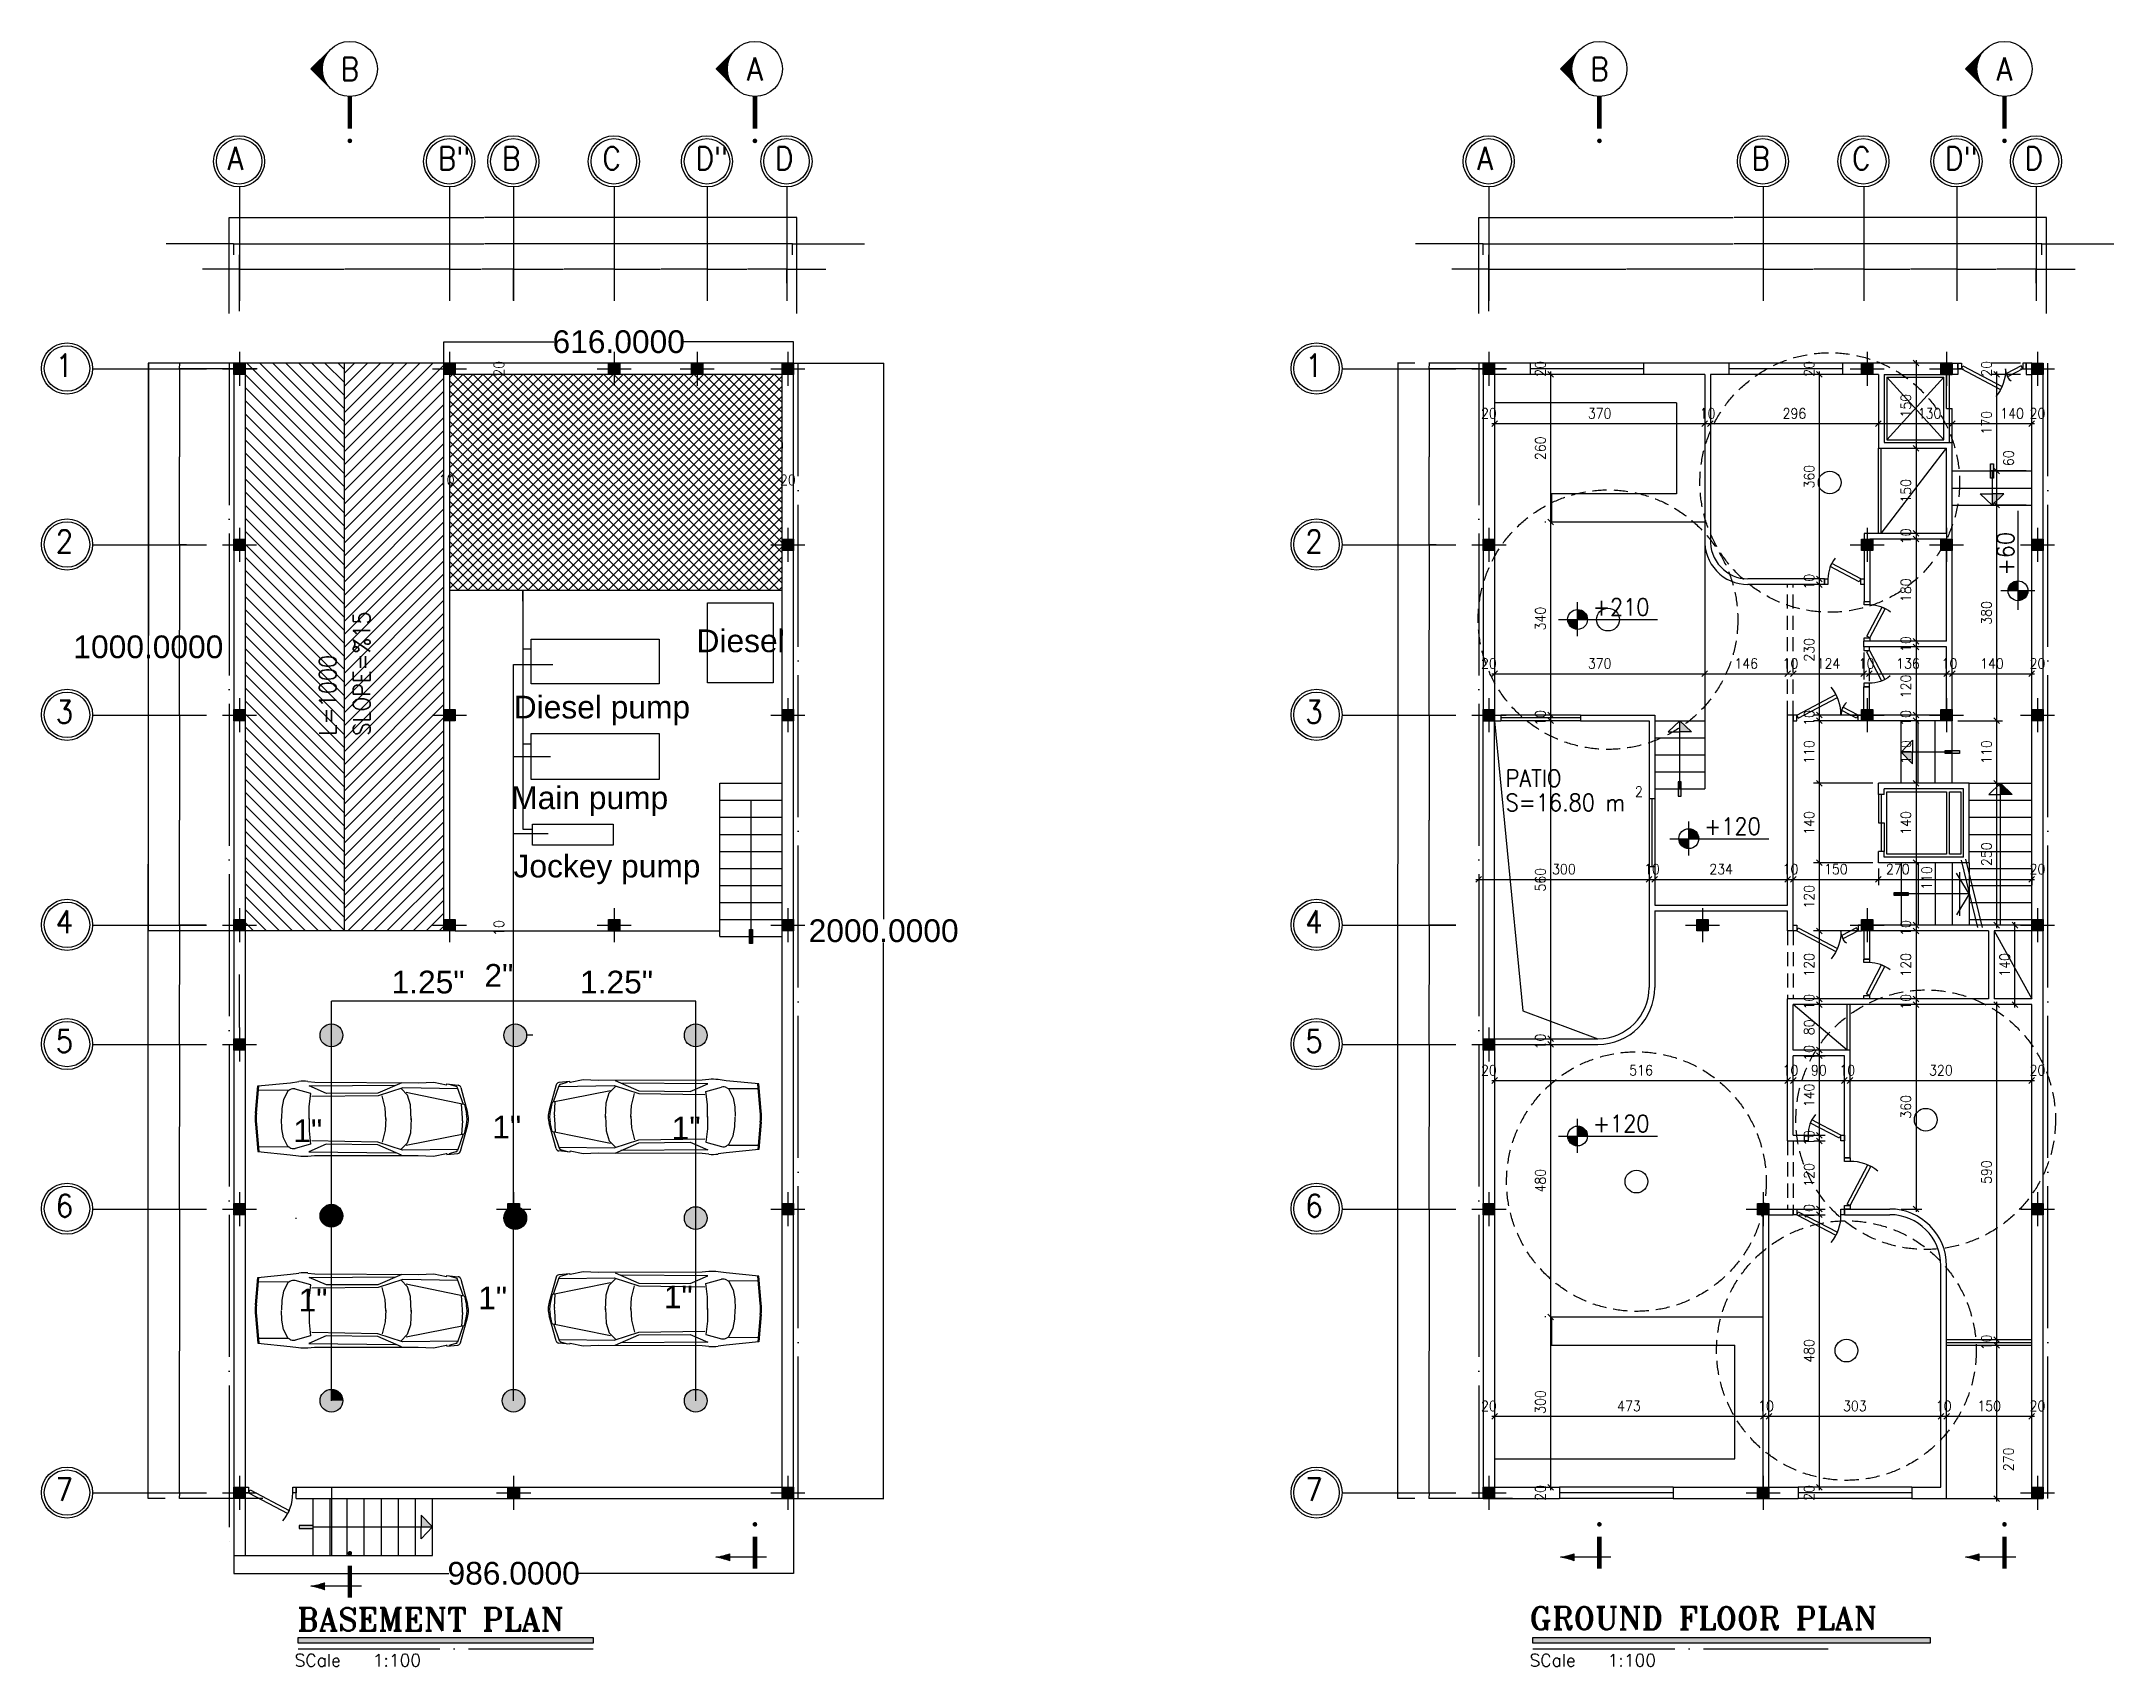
# Model space of a CAD drawing. Header units: millimetres. Extents: x 0 to 12169, y 6 to 10142.
# Drawn here: x 0 to 3651, y 3575 to 6437 of the extents above; entities that cross this region are included whole.
import ezdxf
from ezdxf.enums import TextEntityAlignment as Align

# ---------------------------------------------------------------- set-up
doc = ezdxf.new("R2010")
doc.units = ezdxf.units.MM
doc.header["$LTSCALE"] = 50
doc.header["$MEASUREMENT"] = 0
doc.linetypes.add('AXIS', pattern=[6, 5, -0.5, 0, -0.5])
doc.linetypes.add('DASHED', pattern=[0.75, 0.5, -0.25])
for name, color, linetype in [('1', 8, 'AXIS'), ('10', 10, 'Continuous'), ('2', 4, 'Continuous'), ('3', 3, 'Continuous'), ('33', 62, 'Continuous'), ('4', 136, 'Continuous'), ('5', 5, 'Continuous'), ('6', 60, 'Continuous'), ('CAR', 161, 'Continuous'), ('DIM', 8, 'Continuous'), ('DOR', 3, 'Continuous'), ('ETC', 2, 'Continuous'), ('HACH', 140, 'Continuous'), ('TXT', 2, 'Continuous'), ('TXT-1', 2, 'Continuous')]:
    doc.layers.add(name, color=color, linetype=linetype)
doc.styles.add('ROMANS', font='ROMANS.shx', dxfattribs={"width": 0.9})
doc.styles.add('ROMANT', font='romant', dxfattribs={"height": 20})
doc.styles.get("Standard").update_dxf_attribs({"font": 'arial.ttf'})
doc.dimstyles.new('dim1.100', dxfattribs={"dimscale": 100, "dimtxt": 0.18, "dimasz": 0.1, "dimexe": 0.1, "dimexo": 0.1, "dimgap": 0.09, "dimtad": 1, "dimzin": 12, "dimdsep": 46, "dimtxsty": 'ROMANS', "dimblk1": 'OBLIQUE', "dimblk2": 'OBLIQUE', "dimsah": 1, "dimcen": 0.1, "dimdle": 0.05, "dimclrd": 256, "dimclre": 12, "dimclrt": 4, "dimadec": 0, "dimazin": 0, "dimtfac": 1, "dimtix": 1, "dimtofl": 0, "dimtmove": 0, "dimatfit": 0, "dimldrblk": 'OBLIQUE', "dimfxl": 1, "dimtolj": 1, "dimtzin": 0, "dimarcsym": 0})
doc.dimstyles.get("Standard").update_dxf_attribs({"dimtxt": 0.18, "dimasz": 0.18, "dimexe": 0.18, "dimexo": 0.0625, "dimgap": 0.09, "dimtad": 0, "dimtih": 1, "dimtoh": 1, "dimdec": 4, "dimzin": 0, "dimdsep": 46, "dimtxsty": 'Standard', "dimcen": 0.09, "dimadec": 0, "dimazin": 0, "dimtfac": 1, "dimtdec": 4, "dimtofl": 0, "dimtmove": 0, "dimatfit": 3, "dimfxl": 1, "dimtolj": 1, "dimtzin": 0, "dimarcsym": 0})

msp = doc.modelspace()

# ---------------------------------------------------------------- texts
at = {"color": 242, "ltscale": 50, "true_color": 0xcd2027, "char_height": 40, "attachment_point": 1}
for s, width, heights, insert in [('{\\C256;\\c16777215;Diesel }', 347.216056, [41.2003], (1153.8771, 5401.73938)), ('{\\C256;\\c16777215;Diesel pump}', 347.216056, [41.2003], (831.94259, 5285.01539)), ('{\\C256;\\c16777215;Main pump}', 347.216056, [41.2003], (827.56417, 5125.31196)), ('{\\C256;\\c16777215;Jockey pump}', 347.216056, [41.2003], (831.58784, 5004.98553)), ('{\\C256;\\c16777215;1.25"}', 178.6433628, [0], (616.7438, 4800.67708)), ('{\\C256;\\c16777215;2"}', 178.6433628, [0], (780.34286, 4812.40268)), ('{\\C256;\\c16777215;1.25"}', 178.6433628, [0], (948.7342, 4800.67708)), ('{\\C256;\\c16777215;1"}', 178.6433628, [0], (443.70554, 4538.67341)), ('{\\C256;\\c16777215;1"}', 178.6433628, [0], (794.11274, 4545.17403)), ('{\\C256;\\c16777215;1"}', 178.6433628, [0], (1110.19872, 4543.6274)), ('{\\C256;\\c16777215;1"}', 178.6433628, [0], (452.8861, 4240.60169)), ('{\\C256;\\c16777215;1"}', 178.6433628, [0], (769.31251, 4244.42192)), ('{\\C256;\\c16777215;1"}', 178.6433628, [0], (1096.225, 4246.17493))]:
    msp.add_mtext_dynamic_manual_height_columns(s, width=width, gutter_width=1, heights=heights, dxfattribs=dict(at, insert=insert))
at = {"layer": 'DIM', "style": 'ROMANS', "width": 0.9}
for s, p in [('A', (328.23542, 6211.62328)), ('B"', (698.23542, 6211.62328)), ('B', (811.23542, 6211.62328)), ('C', (988.23542, 6211.62328)), ('D"', (1152.23542, 6211.62328)), ('D', (1292.23542, 6211.62328)), ('A', (2528.98425, 6211.62328)), ('B', (3011.98425, 6211.62328)), ('C', (3188.98425, 6211.62328)), ('D"', (3352.98425, 6211.62328)), ('D', (3492.98425, 6211.62328)), ('1', (25.13679, 5846.78318)), ('1', (2225.88562, 5846.78318)), ('2', (25.13679, 5536.78318)), ('2', (2225.88562, 5536.78318)), ('3', (25.13679, 5236.78318)), ('3', (2225.88562, 5236.78318)), ('4', (25.13679, 4866.78318)), ('4', (2225.88562, 4866.78318)), ('5', (25.13679, 4656.78318)), ('5', (2225.88562, 4656.78318)), ('6', (25.13679, 4366.78318)), ('6', (2225.88562, 4366.78318)), ('7', (25.13679, 3866.78318)), ('7', (2225.88562, 3866.78318))]:
    msp.add_text(s, height=40, dxfattribs=at).set_placement(p)
at = {"layer": 'TXT', "style": 'ROMANT'}
for s, p in [('BASEMENT PLAN', (450.77565, 3638.18182)), ('GROUND FLOOR PLAN', (2621.32549, 3640.13675))]:
    msp.add_text(s, height=40, dxfattribs=at).set_placement(p)
at = {"layer": 'TXT-1', "style": 'ROMANS', "width": 0.9}
for s, p in [('+60', (3474.33304, 5497.04192)), ('SLOPE=%15', (579.22738, 5214.71557)), ('L=1000', (519.34736, 5214.71557))]:
    msp.add_text(s, height=30, rotation=90, dxfattribs=at).set_placement(p)
for s, height, p in [('+210', 30, (2732.67734, 5426.26931)), ('PATIO', 30, (2578.82784, 5124.73954)), ('S=16.80 m', 30, (2578.82784, 5081.95082)), ('2', 18.45, (2806.39031, 5106.96404)), ('+120', 30, (2928.57225, 5040.19213)), ('+120', 30, (2732.67734, 4516.38758))]:
    msp.add_text(s, height=height, dxfattribs=at).set_placement(p)
at = {"layer": 'TXT-1', "color": 125, "linetype": 'Continuous', "style": 'ROMANT'}
for p in [(446.02149, 3575.03712), (2621.00164, 3575.03712)]:
    msp.add_text('SCale   1:100', height=22.05, dxfattribs=at).set_placement(p)

# ---------------------------------------------------------------- blocks, each defined once
blk = doc.blocks.new('*D37')
at = {"layer": 'DEFPOINTS', "color": 0, "transparency": 16777216}
for p in [(1008.8, 6071.2), (1172.8, 6071.2), (1172.8, 6036.5)]:
    blk.add_point(p, dxfattribs=at)
at = {"layer": 'DIM', "color": 0, "lineweight": -2, "transparency": 16777216}
for p, q in [((1008.8, 6071.2), (1008.8, 6036.3)), ((1172.8, 6071.2), (1172.8, 6036.3)), ((1009, 6036.5), (1090.2, 6036.5)), ((1172.6, 6036.5), (1091.4, 6036.5))]:
    blk.add_line(p, q, dxfattribs=at)
at = {"layer": 'DIM', "color": 0, "transparency": 16777216}
for points in [[(1009, 6036.5), (1009, 6036.4), (1008.8, 6036.5)], [(1172.6, 6036.5), (1172.6, 6036.4), (1172.8, 6036.5)]]:
    blk.add_solid(points, dxfattribs=at)
at = {"layer": 'DIM', "color": 0, "transparency": 16777216, "insert": (1090.8, 6036.5), "char_height": 0.18, "attachment_point": 5}
blk.add_mtext('\\A1;164.0000', dxfattribs=at)
blk = doc.blocks.new('*D38')
at = {"layer": 'DEFPOINTS', "color": 0, "transparency": 16777216}
for p in [(338.8, 6061.5), (1322.8, 6081), (1322.8, 6061.5)]:
    blk.add_point(p, dxfattribs=at)
at = {"layer": 'DIM', "color": 0, "lineweight": -2, "transparency": 16777216}
for p, q in [((338.8, 6061.5), (338.8, 6081.2)), ((339, 6081), (779.2, 6081)), ((1322.6, 6081), (780.4, 6081)), ((1322.8, 6061.5), (1322.8, 6081.2))]:
    blk.add_line(p, q, dxfattribs=at)
at = {"layer": 'DIM', "color": 0, "transparency": 16777216}
for points in [[(339, 6081), (339, 6081), (338.8, 6081)], [(1322.6, 6081), (1322.6, 6081), (1322.8, 6081)]]:
    blk.add_solid(points, dxfattribs=at)
at = {"layer": 'DIM', "color": 0, "transparency": 16777216, "insert": (779.8, 6081), "char_height": 0.18, "attachment_point": 5}
blk.add_mtext('\\A1;984.0000', dxfattribs=at)
blk = doc.blocks.new('*D39')
at = {"layer": 'DEFPOINTS', "color": 0, "transparency": 16777216}
for p in [(1330.8, 6127.3), (330.8, 5982.9), (1330.8, 5982.9)]:
    blk.add_point(p, dxfattribs=at)
at = {"layer": 'DIM', "color": 0, "lineweight": -2, "transparency": 16777216}
for p, q in [((330.8, 5983), (330.8, 6127.5)), ((331, 6127.3), (779.1, 6127.3)), ((1330.6, 6127.3), (780.5, 6127.3)), ((1330.8, 5983), (1330.8, 6127.5))]:
    blk.add_line(p, q, dxfattribs=at)
at = {"layer": 'DIM', "color": 0, "transparency": 16777216}
for points in [[(331, 6127.3), (331, 6127.2), (330.8, 6127.3)], [(1330.6, 6127.3), (1330.6, 6127.2), (1330.8, 6127.3)]]:
    blk.add_solid(points, dxfattribs=at)
at = {"layer": 'DIM', "color": 0, "transparency": 16777216, "insert": (779.8, 6127.3), "char_height": 0.18, "attachment_point": 5}
blk.add_mtext('\\A1;1000.0000', dxfattribs=at)
blk = doc.blocks.new('CARP5')
at = {"layer": 'CAR'}
for p, q in [((-174.7, 46.5), (-186.8, 2.3)), ((-183.3, 15.9), (-78.9, 36.9)), ((-179.4, 16.5), (-169.2, 45.7)), ((-150.4, 52.6), (-169.9, 50.6)), ((-169.4, 43.9), (-72.5, 45.4)), ((-166.7, 48.1), (-154.4, 51.5)), ((-149.8, 50.5), (-150.4, 52.6)), ((-127.1, 55.7), (-149.8, 51)), ((-100, 54.6), (-127.1, 55.7)), ((82.4, 55.1), (-100, 54.6)), ((-80.9, 32.6), (-69.6, 44.3)), ((-72.5, 45.4), (-29.2, 31.2)), ((-70.8, 54.3), (-28.9, 36.1)), ((92.4, 48.6), (-60.6, 49.9)), ((61.7, 35.2), (92.4, 48.6)), ((94.5, 56.3), (82.4, 55.1)), ((89.3, 35.1), (116.6, 42.7)), ((125.1, 53.9), (110.6, 56)), ((116.8, 42.8), (116.8, 42.8)), ((182.5, 48.2), (125.1, 53.9)), ((126.1, 41.3), (129.9, 38.8)), ((129.1, 40.3), (181.1, 40.4)), ((129.1, 40.3), (137.2, 24)), ((184.9, 0.1), (180.8, 48.1)), ((186.7, 0.1), (182.5, 48.2)), ((-181.4, 16.2), (-184.9, -0.1)), ((-177.7, -6.8), (-176.2, 17.3)), ((-87.8, -10.8), (-86.3, 15.3)), ((-86.3, 15.3), (-80.9, 32.6)), ((-42.8, -10.5), (-42, 10.1)), ((-42, 10.1), (-36.4, 31.3)), ((-29.2, 31.2), (87.3, 29.5)), ((-28.9, 36.1), (61.7, 35.2)), ((91.9, 11.8), (89.3, 35.1)), ((92.2, -10.3), (91.9, 11.8)), ((137.2, 24), (140, 8.1)), ((139.9, 8.1), (140.7, -9)), ((-174.7, -65.6), (-186.8, -21.5)), ((-181.4, -35.4), (-184.9, -19)), ((-183.3, -35), (-78.9, -56.1)), ((-179.4, -35.6), (-169.2, -64.9)), ((-177.7, -12.3), (-176.2, -36.4)), ((-87.8, -8.4), (-86.3, -34.5)), ((-86.3, -34.5), (-80.9, -51.7)), ((-42.8, -8.6), (-42, -29.2)), ((-42, -29.2), (-36.4, -50.4)), ((91.9, -31), (89.3, -54.3)), ((92.2, -8.9), (91.9, -31)), ((137.2, -43.1), (140, -27.2)), ((140, -27.2), (140.7, -10.1)), ((184.9, -19.3), (180.8, -67.3)), ((186.7, -19.3), (182.5, -67.3)), ((-150.4, -71.7), (-169.9, -69.7)), ((-169.4, -63), (-72.5, -64.5)), ((-166.7, -67.3), (-154.4, -70.7)), ((-149.8, -69.7), (-150.4, -71.7)), ((-127.1, -74.9), (-149.8, -70.1)), ((-80.9, -51.7), (-69.6, -63.5)), ((-72.5, -64.5), (-29.2, -50.3)), ((-70.8, -73.5), (-28.9, -55.2)), ((92.4, -67.7), (-60.6, -69)), ((-29.2, -50.3), (87.3, -48.6)), ((-28.9, -55.2), (61.7, -54.4)), ((61.7, -54.4), (92.4, -67.7)), ((89.3, -54.3), (116.8, -61.9)), ((182.5, -67.3), (125.1, -73)), ((126.1, -60.4), (129.9, -57.9)), ((129.1, -59.4), (137.2, -43.1)), ((129.1, -59.4), (181.1, -59.6)), ((-100, -73.7), (-127.1, -74.9)), ((82.4, -74.2), (-100, -73.7)), ((94.5, -75.4), (82.4, -74.2)), ((125.1, -73), (110.6, -75.1))]:
    blk.add_line(p, q, dxfattribs=at)
for centre, radius, start, end in [((-169.3, 45), 5.63, 95.8102, 164.6615), ((-165.7, 44.5), 3.75, 105.4862, 160.7894), ((101.1, -11), 67.6, 81.9284, 95.6257), ((119.9, 31.9), 11.3, 56.264, 106.8198), ((-143.4, -9.6), 45.1, 164.6615, 195.3385), ((72.7, -9.6), 112.6, 355.0592, 4.9408), ((74.5, -9.6), 112.6, 355.0592, 4.9408), ((-140.9, -9.6), 45.1, 167.9052, 192.0948), ((-132.7, -9.6), 45.1, 176.4735, 183.5265), ((-169.3, -64.1), 5.63, 195.3385, 264.1898), ((-165.7, -63.6), 3.75, 199.2106, 254.5138), ((119.9, -51.1), 11.3, 254.4694, 303.7359), ((101.1, -8.2), 67.6, 264.3743, 278.0716)]:
    blk.add_arc(centre, radius, start, end, dxfattribs=at)
blk = doc.blocks.new('*D54')
at = {"layer": 'DEFPOINTS', "color": 0, "transparency": 16777216}
for p in [(188, 5870.9), (218.3, 5870.9), (218.3, 3870.9)]:
    blk.add_point(p, dxfattribs=at)
at = {"layer": 'DIM', "color": 0, "lineweight": -2, "transparency": 16777216}
for p, q in [((218.2, 5870.9), (187.8, 5870.9)), ((188, 5870.7), (188, 4988.9)), ((188, 3871.1), (188, 4988.6)), ((218.2, 3870.9), (187.8, 3870.9))]:
    blk.add_line(p, q, dxfattribs=at)
at = {"layer": 'DIM', "color": 0, "transparency": 16777216}
for points in [[(188, 5870.7), (188.1, 5870.7), (188, 5870.9)], [(188, 3871.1), (188.1, 3871.1), (188, 3870.9)]]:
    blk.add_solid(points, dxfattribs=at)
at = {"layer": 'DIM', "color": 0, "transparency": 16777216, "insert": (188, 4988.8), "char_height": 0.18, "attachment_point": 5}
blk.add_mtext('\\A1;2000.0000', dxfattribs=at)
blk = doc.blocks.new('*D55')
at = {"layer": 'DEFPOINTS', "color": 0, "transparency": 16777216}
for p in [(231.7, 3880.9), (243.3, 3870.9), (390.1, 3870.9)]:
    blk.add_point(p, dxfattribs=at)
at = {"layer": 'DIM', "color": 0, "lineweight": -2, "transparency": 16777216}
for p, q in [((231.7, 3880.9), (243.4, 3880.9)), ((390, 3870.9), (243.1, 3870.9)), ((243.3, 3880.7), (243.3, 3876.1)), ((243.3, 3871.1), (243.3, 3875.7))]:
    blk.add_line(p, q, dxfattribs=at)
at = {"layer": 'DIM', "color": 0, "transparency": 16777216}
for points in [[(243.2, 3880.7), (243.3, 3880.7), (243.3, 3880.9)], [(243.2, 3871.1), (243.3, 3871.1), (243.3, 3870.9)]]:
    blk.add_solid(points, dxfattribs=at)
at = {"layer": 'DIM', "color": 0, "transparency": 16777216, "insert": (243.3, 3875.9), "char_height": 0.18, "attachment_point": 5}
blk.add_mtext('\\A1;10.0000', dxfattribs=at)
blk = doc.blocks.new('st')
at = {"layer": '2'}
h = blk.add_hatch(color=256, dxfattribs=at)
h.paths.add_polyline_path([(0, 10), (0, 0), (10, 0), (10, 10)])
h.paths.add_polyline_path([(-10, 10), (-10, 0), (0, 0), (0, 10)])
h.paths.add_polyline_path([(-10, 0), (-10, -10), (0, -10), (0, 0)])
h.paths.add_polyline_path([(0, 0), (0, -10), (10, -10), (10, 0)])
at = {"layer": '10'}
for p, q in [((-30, 0), (30, 0)), ((0, 30), (0, -30))]:
    blk.add_line(p, q, dxfattribs=at)
at = {"layer": '4'}
blk.add_lwpolyline([(-10, -10), (-10, 10), (10, 10), (10, -10)], close=True, dxfattribs=at)
blk = doc.blocks.new('*D56')
at = {"layer": 'DEFPOINTS', "color": 0, "transparency": 16777216}
for p in [(231.7, 4380.9), (231.7, 3880.9), (243.3, 3880.9)]:
    blk.add_point(p, dxfattribs=at)
at = {"layer": 'DIM', "color": 0, "lineweight": -2, "transparency": 16777216}
for p, q in [((231.7, 4380.9), (243.4, 4380.9)), ((243.3, 4380.7), (243.3, 4131.1)), ((243.3, 3881.1), (243.3, 4130.7)), ((231.7, 3880.9), (243.4, 3880.9))]:
    blk.add_line(p, q, dxfattribs=at)
at = {"layer": 'DIM', "color": 0, "transparency": 16777216}
for points in [[(243.2, 4380.7), (243.3, 4380.7), (243.3, 4380.9)], [(243.2, 3881.1), (243.3, 3881.1), (243.3, 3880.9)]]:
    blk.add_solid(points, dxfattribs=at)
at = {"layer": 'DIM', "color": 0, "transparency": 16777216, "insert": (243.3, 4130.9), "char_height": 0.18, "attachment_point": 5}
blk.add_mtext('\\A1;500.0000', dxfattribs=at)
blk = doc.blocks.new('*D57')
at = {"layer": 'DEFPOINTS', "color": 0, "transparency": 16777216}
for p in [(243.3, 5860.9), (380.1, 5870.9), (380.1, 5860.9)]:
    blk.add_point(p, dxfattribs=at)
at = {"layer": 'DIM', "color": 0, "lineweight": -2, "transparency": 16777216}
for p, q in [((380, 5870.9), (243.1, 5870.9)), ((380, 5860.9), (243.1, 5860.9)), ((243.3, 5870.7), (243.3, 5866.1)), ((243.3, 5861.1), (243.3, 5865.7))]:
    blk.add_line(p, q, dxfattribs=at)
at = {"layer": 'DIM', "color": 0, "transparency": 16777216}
for points in [[(243.2, 5870.7), (243.3, 5870.7), (243.3, 5870.9)], [(243.2, 5861.1), (243.3, 5861.1), (243.3, 5860.9)]]:
    blk.add_solid(points, dxfattribs=at)
at = {"layer": 'DIM', "color": 0, "transparency": 16777216, "insert": (243.3, 5865.9), "char_height": 0.18, "attachment_point": 5}
blk.add_mtext('\\A1;10.0000', dxfattribs=at)
blk = doc.blocks.new('*D58')
at = {"layer": 'DEFPOINTS', "color": 0, "transparency": 16777216}
for p in [(338.8, 6081), (338.8, 6061.5), (330.8, 5957.9)]:
    blk.add_point(p, dxfattribs=at)
at = {"layer": 'DIM', "color": 0, "lineweight": -2, "transparency": 16777216}
for p, q in [((330.8, 6081), (219.5, 6081)), ((330.8, 5958), (330.8, 6081.2)), ((338.6, 6081), (331, 6081)), ((338.8, 6061.5), (338.8, 6081.2))]:
    blk.add_line(p, q, dxfattribs=at)
at = {"layer": 'DIM', "color": 0, "transparency": 16777216}
for points in [[(331, 6081), (331, 6081), (330.8, 6081)], [(338.6, 6081), (338.6, 6081), (338.8, 6081)]]:
    blk.add_solid(points, dxfattribs=at)
at = {"layer": 'DIM', "color": 0, "transparency": 16777216, "insert": (218.9, 6081), "char_height": 0.18, "attachment_point": 5}
blk.add_mtext('\\A1;8cm joint', dxfattribs=at)
blk = doc.blocks.new('*D59')
at = {"layer": 'DEFPOINTS', "color": 0, "transparency": 16777216}
for p in [(348.8, 6036.5), (330.8, 5982.9), (348.8, 5962.3)]:
    blk.add_point(p, dxfattribs=at)
at = {"layer": 'DIM', "color": 0, "lineweight": -2, "transparency": 16777216}
for p, q in [((330.8, 6036.5), (283.5, 6036.5)), ((330.8, 5983), (330.8, 6036.7)), ((348.6, 6036.5), (331, 6036.5)), ((348.8, 5962.3), (348.8, 6036.7))]:
    blk.add_line(p, q, dxfattribs=at)
at = {"layer": 'DIM', "color": 0, "transparency": 16777216}
for points in [[(331, 6036.5), (331, 6036.4), (330.8, 6036.5)], [(348.6, 6036.5), (348.6, 6036.4), (348.8, 6036.5)]]:
    blk.add_solid(points, dxfattribs=at)
at = {"layer": 'DIM', "color": 0, "transparency": 16777216, "insert": (283, 6036.5), "char_height": 0.18, "attachment_point": 5}
blk.add_mtext('\\A1;18.0000', dxfattribs=at)
blk = doc.blocks.new('*D60')
at = {"layer": 'DEFPOINTS', "color": 0, "transparency": 16777216}
for p in [(231.7, 5250.9), (231.7, 4880.9), (243.3, 4880.9)]:
    blk.add_point(p, dxfattribs=at)
at = {"layer": 'DIM', "color": 0, "lineweight": -2, "transparency": 16777216}
for p, q in [((231.7, 5250.9), (243.4, 5250.9)), ((243.3, 5250.7), (243.3, 5066.1)), ((243.3, 4881.1), (243.3, 5065.7)), ((231.7, 4880.9), (243.4, 4880.9))]:
    blk.add_line(p, q, dxfattribs=at)
at = {"layer": 'DIM', "color": 0, "transparency": 16777216}
for points in [[(243.2, 5250.7), (243.3, 5250.7), (243.3, 5250.9)], [(243.2, 4881.1), (243.3, 4881.1), (243.3, 4880.9)]]:
    blk.add_solid(points, dxfattribs=at)
at = {"layer": 'DIM', "color": 0, "transparency": 16777216, "insert": (243.3, 5065.9), "char_height": 0.18, "attachment_point": 5}
blk.add_mtext('\\A1;370.0000', dxfattribs=at)
blk = doc.blocks.new('*D61')
at = {"layer": 'DEFPOINTS', "color": 0, "transparency": 16777216}
for p in [(831.8, 6071.2), (1008.8, 6071.2), (1008.8, 6036.5)]:
    blk.add_point(p, dxfattribs=at)
at = {"layer": 'DIM', "color": 0, "lineweight": -2, "transparency": 16777216}
for p, q in [((831.8, 6071.2), (831.8, 6036.3)), ((1008.8, 6071.2), (1008.8, 6036.3)), ((832, 6036.5), (919.7, 6036.5)), ((1008.6, 6036.5), (920.9, 6036.5))]:
    blk.add_line(p, q, dxfattribs=at)
at = {"layer": 'DIM', "color": 0, "transparency": 16777216}
for points in [[(832, 6036.5), (832, 6036.4), (831.8, 6036.5)], [(1008.6, 6036.5), (1008.6, 6036.4), (1008.8, 6036.5)]]:
    blk.add_solid(points, dxfattribs=at)
at = {"layer": 'DIM', "color": 0, "transparency": 16777216, "insert": (920.3, 6036.5), "char_height": 0.18, "attachment_point": 5}
blk.add_mtext('\\A1;177.0000', dxfattribs=at)
blk = doc.blocks.new('*D62')
at = {"layer": 'DEFPOINTS', "color": 0, "transparency": 16777216}
for p in [(1322.8, 6061.5), (1330.8, 6081), (1330.8, 5957.9)]:
    blk.add_point(p, dxfattribs=at)
at = {"layer": 'DIM', "color": 0, "lineweight": -2, "transparency": 16777216}
for p, q in [((1322.8, 6061.5), (1322.8, 6081.2)), ((1323, 6081), (1330.6, 6081)), ((1330.8, 5958), (1330.8, 6081.2)), ((1330.8, 6081), (1449.5, 6081))]:
    blk.add_line(p, q, dxfattribs=at)
at = {"layer": 'DIM', "color": 0, "transparency": 16777216}
for points in [[(1323, 6081), (1323, 6081), (1322.8, 6081)], [(1330.6, 6081), (1330.6, 6081), (1330.8, 6081)]]:
    blk.add_solid(points, dxfattribs=at)
at = {"layer": 'DIM', "color": 0, "transparency": 16777216, "insert": (1450.1, 6081), "char_height": 0.18, "attachment_point": 5}
blk.add_mtext('\\A1;8cm joint', dxfattribs=at)
blk = doc.blocks.new('*D63')
at = {"layer": 'DEFPOINTS', "color": 0, "transparency": 16777216}
for p in [(1312.8, 6071.2), (1330.8, 6036.5), (1330.8, 5982.9)]:
    blk.add_point(p, dxfattribs=at)
at = {"layer": 'DIM', "color": 0, "lineweight": -2, "transparency": 16777216}
for p, q in [((1312.8, 6071.2), (1312.8, 6036.3)), ((1313, 6036.5), (1330.6, 6036.5)), ((1330.8, 5983), (1330.8, 6036.7)), ((1330.8, 6036.5), (1381.5, 6036.5))]:
    blk.add_line(p, q, dxfattribs=at)
at = {"layer": 'DIM', "color": 0, "transparency": 16777216}
for points in [[(1313, 6036.5), (1313, 6036.4), (1312.8, 6036.5)], [(1330.6, 6036.5), (1330.6, 6036.4), (1330.8, 6036.5)]]:
    blk.add_solid(points, dxfattribs=at)
at = {"layer": 'DIM', "color": 0, "transparency": 16777216, "insert": (1382, 6036.5), "char_height": 0.18, "attachment_point": 5}
blk.add_mtext('\\A1;18.0000', dxfattribs=at)
blk = doc.blocks.new('*D248')
at = {"layer": 'DEFPOINTS', "color": 0, "transparency": 16777216}
for p in [(718.8, 6071.2), (831.8, 6036.5), (831.8, 5980.9)]:
    blk.add_point(p, dxfattribs=at)
at = {"layer": 'DIM', "color": 0, "lineweight": -2, "transparency": 16777216}
for p, q in [((718.8, 6071.2), (718.8, 6036.3)), ((719, 6036.5), (774.7, 6036.5)), ((831.6, 6036.5), (775.9, 6036.5)), ((831.8, 5981), (831.8, 6036.7))]:
    blk.add_line(p, q, dxfattribs=at)
at = {"layer": 'DIM', "color": 0, "transparency": 16777216}
for points in [[(719, 6036.5), (719, 6036.4), (718.8, 6036.5)], [(831.6, 6036.5), (831.6, 6036.4), (831.8, 6036.5)]]:
    blk.add_solid(points, dxfattribs=at)
at = {"layer": 'DIM', "color": 0, "transparency": 16777216, "insert": (775.3, 6036.5), "char_height": 0.18, "attachment_point": 5}
blk.add_mtext('\\A1;113.0000', dxfattribs=at)
blk = doc.blocks.new('*D249')
at = {"layer": 'DEFPOINTS', "color": 0, "transparency": 16777216}
for p in [(348.8, 6071.2), (718.8, 6071.2), (718.8, 6036.5)]:
    blk.add_point(p, dxfattribs=at)
at = {"layer": 'DIM', "color": 0, "lineweight": -2, "transparency": 16777216}
for p, q in [((348.8, 6071.2), (348.8, 6036.3)), ((718.8, 6071.2), (718.8, 6036.3)), ((349, 6036.5), (533.2, 6036.5)), ((718.6, 6036.5), (534.4, 6036.5))]:
    blk.add_line(p, q, dxfattribs=at)
at = {"layer": 'DIM', "color": 0, "transparency": 16777216}
for points in [[(349, 6036.5), (349, 6036.4), (348.8, 6036.5)], [(718.6, 6036.5), (718.6, 6036.4), (718.8, 6036.5)]]:
    blk.add_solid(points, dxfattribs=at)
at = {"layer": 'DIM', "color": 0, "transparency": 16777216, "insert": (533.8, 6036.5), "char_height": 0.18, "attachment_point": 5}
blk.add_mtext('\\A1;370.0000', dxfattribs=at)
blk = doc.blocks.new('*D242')
at = {"layer": 'DEFPOINTS', "color": 0, "transparency": 16777216}
for p in [(243.3, 4880.9), (290.5, 4880.9), (231.7, 4670.9)]:
    blk.add_point(p, dxfattribs=at)
at = {"layer": 'DIM', "color": 0, "lineweight": -2, "transparency": 16777216}
for p, q in [((290.5, 4880.9), (243.1, 4880.9)), ((243.3, 4880.7), (243.3, 4776.1)), ((243.3, 4671.1), (243.3, 4775.7)), ((231.7, 4670.9), (243.4, 4670.9))]:
    blk.add_line(p, q, dxfattribs=at)
at = {"layer": 'DIM', "color": 0, "transparency": 16777216}
for points in [[(243.2, 4880.7), (243.3, 4880.7), (243.3, 4880.9)], [(243.2, 4671.1), (243.3, 4671.1), (243.3, 4670.9)]]:
    blk.add_solid(points, dxfattribs=at)
at = {"layer": 'DIM', "color": 0, "transparency": 16777216, "insert": (243.3, 4775.9), "char_height": 0.18, "attachment_point": 5}
blk.add_mtext('\\A1;210.0000', dxfattribs=at)
blk = doc.blocks.new('*D243')
at = {"layer": 'DEFPOINTS', "color": 0, "transparency": 16777216}
for p in [(231.7, 4670.9), (231.7, 4380.9), (243.3, 4380.9)]:
    blk.add_point(p, dxfattribs=at)
at = {"layer": 'DIM', "color": 0, "lineweight": -2, "transparency": 16777216}
for p, q in [((231.7, 4670.9), (243.4, 4670.9)), ((243.3, 4670.7), (243.3, 4526.1)), ((243.3, 4381.1), (243.3, 4525.7)), ((231.7, 4380.9), (243.4, 4380.9))]:
    blk.add_line(p, q, dxfattribs=at)
at = {"layer": 'DIM', "color": 0, "transparency": 16777216}
for points in [[(243.2, 4670.7), (243.3, 4670.7), (243.3, 4670.9)], [(243.2, 4381.1), (243.3, 4381.1), (243.3, 4380.9)]]:
    blk.add_solid(points, dxfattribs=at)
at = {"layer": 'DIM', "color": 0, "transparency": 16777216, "insert": (243.3, 4525.9), "char_height": 0.18, "attachment_point": 5}
blk.add_mtext('\\A1;290.0000', dxfattribs=at)
blk = doc.blocks.new('*D82')
at = {"layer": 'DEFPOINTS', "color": 0, "transparency": 16777216}
for p in [(823.8, 5870.9), (823.8, 5850.9), (823.8, 5850.9)]:
    blk.add_point(p, dxfattribs=at)
at = {"layer": 'DIM', "color": 4, "transparency": 16777216, "insert": (805.8, 5860.9), "char_height": 18, "attachment_point": 5, "rotation": 90, "style": 'ROMANS'}
blk.add_mtext('\\A1;20', dxfattribs=at)
blk = doc.blocks.new('_OBLIQUE')
at = {"color": 0, "linetype": 'ByBlock'}
blk.add_line((-0.5, -0.5), (0.5, 0.5), dxfattribs=at)
blk = doc.blocks.new('*D83')
at = {"layer": 'DEFPOINTS', "color": 0, "transparency": 16777216}
for p in [(708.8, 5647.2), (718.8, 5647.2), (718.8, 5647.2)]:
    blk.add_point(p, dxfattribs=at)
at = {"layer": 'DIM', "color": 4, "transparency": 16777216, "insert": (713.8, 5665.2), "char_height": 18, "attachment_point": 5, "style": 'ROMANS'}
blk.add_mtext('\\A1;10', dxfattribs=at)
blk = doc.blocks.new('*D91')
at = {"layer": 'DEFPOINTS', "color": 0, "transparency": 16777216}
for p in [(1304.8, 5625.9), (1324.8, 5647.2), (1324.8, 5625.9)]:
    blk.add_point(p, dxfattribs=at)
at = {"layer": 'DIM', "color": 12, "lineweight": -2, "transparency": 16777216}
for p, q in [((1304.8, 5635.9), (1304.8, 5657.2)), ((1324.8, 5635.9), (1324.8, 5657.2))]:
    blk.add_line(p, q, dxfattribs=at)
at = {"layer": 'DIM', "color": 4, "transparency": 16777216, "insert": (1314.8, 5665.2), "char_height": 18, "attachment_point": 5, "style": 'ROMANS'}
blk.add_mtext('\\A1;20', dxfattribs=at)
blk = doc.blocks.new('*D92')
at = {"layer": 'DEFPOINTS', "color": 0, "transparency": 16777216}
for p in [(1172.8, 6071.2), (1312.8, 6036.5), (1312.8, 6011.5)]:
    blk.add_point(p, dxfattribs=at)
at = {"layer": 'DIM', "color": 0, "lineweight": -2, "transparency": 16777216}
for p, q in [((1172.8, 6071.2), (1172.8, 6036.3)), ((1173, 6036.5), (1242.2, 6036.5)), ((1312.6, 6036.5), (1243.4, 6036.5)), ((1312.8, 6011.5), (1312.8, 6036.7))]:
    blk.add_line(p, q, dxfattribs=at)
at = {"layer": 'DIM', "color": 0, "transparency": 16777216}
for points in [[(1173, 6036.5), (1173, 6036.4), (1172.8, 6036.5)], [(1312.6, 6036.5), (1312.6, 6036.4), (1312.8, 6036.5)]]:
    blk.add_solid(points, dxfattribs=at)
at = {"layer": 'DIM', "color": 0, "transparency": 16777216, "insert": (1242.8, 6036.5), "char_height": 0.18, "attachment_point": 5}
blk.add_mtext('\\A1;140.0000', dxfattribs=at)
blk = doc.blocks.new('*X11')
at = {"color": 0}
for p, q in [((-30899.629, -13242.324), (-30899.628, -13242.323)), ((-30899.056, -13242.896), (-30898.478, -13242.319)), ((-30899.621, -13242.331), (-30899.62, -13242.33)), ((-30899.614, -13242.338), (-30899.613, -13242.336)), ((-30899.607, -13242.345), (-30899.605, -13242.343)), ((-30899.6, -13242.352), (-30899.598, -13242.349)), ((-30899.593, -13242.359), (-30899.59, -13242.356)), ((-30899.586, -13242.366), (-30899.582, -13242.362)), ((-30899.579, -13242.373), (-30899.574, -13242.368)), ((-30899.572, -13242.38), (-30899.566, -13242.374)), ((-30899.565, -13242.387), (-30899.558, -13242.38)), ((-30899.558, -13242.394), (-30899.55, -13242.386)), ((-30899.551, -13242.401), (-30899.541, -13242.392)), ((-30899.544, -13242.408), (-30899.533, -13242.398)), ((-30899.537, -13242.416), (-30899.525, -13242.404)), ((-30899.53, -13242.423), (-30899.516, -13242.409)), ((-30899.522, -13242.43), (-30899.507, -13242.415)), ((-30899.515, -13242.437), (-30899.499, -13242.42)), ((-30899.508, -13242.444), (-30899.49, -13242.425)), ((-30899.501, -13242.451), (-30899.481, -13242.431)), ((-30899.494, -13242.458), (-30899.472, -13242.436)), ((-30899.487, -13242.465), (-30899.463, -13242.441)), ((-30899.48, -13242.472), (-30899.454, -13242.446)), ((-30899.473, -13242.479), (-30899.444, -13242.451)), ((-30899.466, -13242.486), (-30899.435, -13242.455)), ((-30899.459, -13242.493), (-30899.425, -13242.46)), ((-30899.452, -13242.5), (-30899.416, -13242.465)), ((-30899.445, -13242.507), (-30899.406, -13242.469)), ((-30899.438, -13242.515), (-30899.396, -13242.473)), ((-30899.431, -13242.522), (-30899.386, -13242.478)), ((-30899.423, -13242.529), (-30899.376, -13242.482)), ((-30899.416, -13242.536), (-30899.366, -13242.486)), ((-30899.409, -13242.543), (-30899.356, -13242.49)), ((-30899.402, -13242.55), (-30899.346, -13242.494)), ((-30899.395, -13242.557), (-30899.335, -13242.497)), ((-30899.388, -13242.564), (-30899.325, -13242.501)), ((-30899.381, -13242.571), (-30899.314, -13242.504)), ((-30899.374, -13242.578), (-30899.303, -13242.508)), ((-30899.367, -13242.585), (-30899.293, -13242.511)), ((-30899.36, -13242.592), (-30899.282, -13242.514)), ((-30899.353, -13242.599), (-30899.27, -13242.517)), ((-30899.346, -13242.606), (-30899.259, -13242.52)), ((-30899.339, -13242.614), (-30899.248, -13242.523)), ((-30899.332, -13242.621), (-30899.236, -13242.525)), ((-30899.324, -13242.628), (-30899.225, -13242.528)), ((-30899.317, -13242.635), (-30899.213, -13242.53)), ((-30899.31, -13242.642), (-30899.201, -13242.532)), ((-30899.303, -13242.649), (-30899.189, -13242.534)), ((-30899.296, -13242.656), (-30899.176, -13242.536)), ((-30899.289, -13242.663), (-30899.164, -13242.538)), ((-30899.282, -13242.67), (-30899.151, -13242.539)), ((-30899.275, -13242.677), (-30899.138, -13242.541)), ((-30899.268, -13242.684), (-30899.125, -13242.542)), ((-30899.261, -13242.691), (-30899.112, -13242.543)), ((-30899.254, -13242.698), (-30899.099, -13242.544)), ((-30899.247, -13242.705), (-30899.085, -13242.544)), ((-30899.24, -13242.713), (-30899.072, -13242.545)), ((-30899.233, -13242.72), (-30899.058, -13242.545)), ((-30899.225, -13242.727), (-30899.043, -13242.545)), ((-30899.218, -13242.734), (-30899.029, -13242.544)), ((-30899.211, -13242.741), (-30899.014, -13242.544)), ((-30899.204, -13242.748), (-30898.999, -13242.543)), ((-30899.197, -13242.755), (-30898.984, -13242.542)), ((-30899.19, -13242.762), (-30898.968, -13242.54)), ((-30899.183, -13242.769), (-30898.952, -13242.539)), ((-30899.176, -13242.776), (-30898.936, -13242.536)), ((-30899.169, -13242.783), (-30898.919, -13242.534)), ((-30899.162, -13242.79), (-30898.902, -13242.531)), ((-30899.155, -13242.797), (-30898.885, -13242.528)), ((-30899.148, -13242.804), (-30898.867, -13242.524)), ((-30899.141, -13242.812), (-30898.848, -13242.519)), ((-30899.134, -13242.819), (-30898.829, -13242.514)), ((-30899.126, -13242.826), (-30898.809, -13242.508)), ((-30899.119, -13242.833), (-30898.788, -13242.502)), ((-30899.112, -13242.84), (-30898.767, -13242.494)), ((-30899.105, -13242.847), (-30898.744, -13242.486)), ((-30899.098, -13242.854), (-30898.72, -13242.476)), ((-30899.091, -13242.861), (-30898.694, -13242.464)), ((-30899.084, -13242.868), (-30898.667, -13242.451)), ((-30899.077, -13242.875), (-30898.636, -13242.434)), ((-30899.07, -13242.882), (-30898.601, -13242.413)), ((-30899.063, -13242.889), (-30898.557, -13242.383))]:
    blk.add_line(p, q, dxfattribs=at)
blk = doc.blocks.new('SECV')
at = {"layer": 'ETC'}
for p in [(-34.3, 34.3), (-34.3, -34.3)]:
    blk.add_line(p, (-68.5, 0), dxfattribs=at)
at = {"layer": 'ETC', "const_width": 8.08}
blk.add_lwpolyline([(0, -105), (0, -48.5)], dxfattribs=at)
at = {"layer": 'ETC', "const_width": 4.04}
blk.add_lwpolyline([(0, -124.6, -1), (0, -128.7, -1)], format="xyb", close=True, dxfattribs=at)
at = {"layer": 'ETC'}
blk.add_circle((0, 0), 48.5, dxfattribs=at)
at = {"layer": 'ETC', "xscale": -57.01874209302129, "yscale": 57.01874209302129, "zscale": 57.01874209302129, "rotation": 269.9999999999972}
blk.add_blockref('*X11', (755024.8, 1761825.3), dxfattribs=at)
at = {"layer": 'ETC', "color": 6, "style": 'ROMANS', "width": 0.9}
blk.add_attdef('A', text='', height=40.4, rotation=360, dxfattribs=at).set_placement((0, 0), align=Align.MIDDLE)
blk = doc.blocks.new('*X9')
at = {"color": 0}
for p, q in [((-30826.729, -13257.784), (-30826.653, -13257.709)), ((-30826.72, -13257.761), (-30826.653, -13257.694)), ((-30826.712, -13257.739), (-30826.653, -13257.68)), ((-30826.705, -13257.718), (-30826.653, -13257.666)), ((-30826.699, -13257.697), (-30826.653, -13257.652)), ((-30826.699, -13257.783), (-30826.653, -13257.737)), ((-30826.693, -13257.677), (-30826.653, -13257.638)), ((-30826.687, -13257.658), (-30826.653, -13257.624)), ((-30826.685, -13257.783), (-30826.653, -13257.751)), ((-30826.682, -13257.639), (-30826.653, -13257.61)), ((-30826.678, -13257.62), (-30826.653, -13257.595)), ((-30826.674, -13257.601), (-30826.653, -13257.581))]:
    blk.add_line(p, q, dxfattribs=at)
blk = doc.blocks.new('SECL')
at = {"layer": 'ETC', "color": 6}
blk.add_line((20.2, -36.3), (-68.7, -36.3), dxfattribs=at)
at = {"layer": 'ETC'}
blk.add_line((-44.4, -42.4), (-44.4, -30.3), dxfattribs=at)
at = {"layer": 'ETC', "const_width": 4.04}
blk.add_lwpolyline([(0, 19.6, 1), (0, 23.6, 1)], format="xyb", close=True, dxfattribs=at)
at = {"layer": 'ETC', "const_width": 8.08}
blk.add_lwpolyline([(0, 0), (0, -56.5)], dxfattribs=at)
at = {"layer": 'ETC'}
for centre, start, end in [((-80.6, 62.8), 276.8503, 291.2221), ((-80.6, -135.5), 68.7779, 83.1497)]:
    blk.add_arc(centre, 99.8, start, end, dxfattribs=at)
at = {"layer": 'ETC', "yscale": 80.77655129844682, "zscale": 80.77655129844682, "rotation": 89.99999999999727}
for p, xscale in [((-1070962.4, -2490107.1), -80.77655129844682), ((-1070962.4, 2490034.4), 80.77655129844682)]:
    blk.add_blockref('*X9', p, dxfattribs=dict(at, xscale=xscale))
blk = doc.blocks.new('*D219')
at = {"layer": 'DEFPOINTS', "color": 0, "transparency": 16777216}
for p in [(243.3, 5860.9), (290.5, 5860.9), (255.8, 5550.9)]:
    blk.add_point(p, dxfattribs=at)
at = {"layer": 'DIM', "color": 0, "lineweight": -2, "transparency": 16777216}
for p, q in [((290.5, 5860.9), (243.1, 5860.9)), ((243.3, 5860.7), (243.3, 5706.1)), ((243.3, 5551.1), (243.3, 5705.7)), ((255.7, 5550.9), (243.1, 5550.9))]:
    blk.add_line(p, q, dxfattribs=at)
at = {"layer": 'DIM', "color": 0, "transparency": 16777216}
for points in [[(243.2, 5860.7), (243.3, 5860.7), (243.3, 5860.9)], [(243.2, 5551.1), (243.3, 5551.1), (243.3, 5550.9)]]:
    blk.add_solid(points, dxfattribs=at)
at = {"layer": 'DIM', "color": 0, "transparency": 16777216, "insert": (243.3, 5705.9), "char_height": 0.18, "attachment_point": 5}
blk.add_mtext('\\A1;310.0000', dxfattribs=at)
blk = doc.blocks.new('*D220')
at = {"layer": 'DEFPOINTS', "color": 0, "transparency": 16777216}
for p in [(255.8, 5550.9), (231.7, 5250.9), (243.3, 5250.9)]:
    blk.add_point(p, dxfattribs=at)
at = {"layer": 'DIM', "color": 0, "lineweight": -2, "transparency": 16777216}
for p, q in [((255.7, 5550.9), (243.1, 5550.9)), ((243.3, 5550.7), (243.3, 5401.1)), ((243.3, 5251.1), (243.3, 5400.7)), ((231.7, 5250.9), (243.4, 5250.9))]:
    blk.add_line(p, q, dxfattribs=at)
at = {"layer": 'DIM', "color": 0, "transparency": 16777216}
for points in [[(243.2, 5550.7), (243.3, 5550.7), (243.3, 5550.9)], [(243.2, 5251.1), (243.3, 5251.1), (243.3, 5250.9)]]:
    blk.add_solid(points, dxfattribs=at)
at = {"layer": 'DIM', "color": 0, "transparency": 16777216, "insert": (243.3, 5400.9), "char_height": 0.18, "attachment_point": 5}
blk.add_mtext('\\A1;300.0000', dxfattribs=at)
blk = doc.blocks.new('*D225')
at = {"layer": 'DEFPOINTS', "color": 0, "transparency": 16777216}
for p in [(823.8, 4880.9), (823.8, 4870.9), (823.8, 4870.9)]:
    blk.add_point(p, dxfattribs=at)
at = {"layer": 'DIM', "color": 4, "transparency": 16777216, "insert": (805.8, 4875.9), "char_height": 18, "attachment_point": 5, "rotation": 90, "style": 'ROMANS'}
blk.add_mtext('\\A1;10', dxfattribs=at)
blk = doc.blocks.new('D90')
at = {"layer": 'DOR'}
for p, q in [((-77.8, 41), (-75, 46.3)), ((-8.8, 4.7), (-77.8, 41)), ((-6, 10), (-75, 46.3)), ((-6, 10), (-8.8, 4.7))]:
    blk.add_line(p, q, dxfattribs=at)
for points in [[(-90, 10), (-84, 10), (-84, 0), (-90, 0)], [(-6, 10), (0, 10), (0, 0), (-6, 0)]]:
    blk.add_lwpolyline(points, close=True, dxfattribs=at)
at = {"layer": 'DOR', "color": 44}
blk.add_arc((-6, 10), 78, 141.0374, 180, dxfattribs=at)
blk = doc.blocks.new('*D255')
at = {"color": 0, "lineweight": -2, "transparency": 16777216}
for p, q in [((1324.9, 5870.9), (1483.6, 5870.9)), ((1483.4, 5870.7), (1483.4, 4891.4)), ((1483.4, 3871.1), (1483.4, 4850.4)), ((1324.9, 3870.9), (1483.6, 3870.9))]:
    blk.add_line(p, q, dxfattribs=at)
at = {"color": 0, "transparency": 16777216}
for points in [[(1483.4, 5870.7), (1483.5, 5870.7), (1483.4, 5870.9)], [(1483.4, 3871.1), (1483.5, 3871.1), (1483.4, 3870.9)]]:
    blk.add_solid(points, dxfattribs=at)
at = {"layer": 'DEFPOINTS', "color": 0, "transparency": 16777216}
for p in [(1324.8, 5870.9), (1483.4, 5870.9), (1324.8, 3870.9)]:
    blk.add_point(p, dxfattribs=at)
at = {"color": 0, "transparency": 16777216, "insert": (1483.4, 4870.9), "char_height": 0.18, "attachment_point": 5}
blk.add_mtext('\\A1;{\\H222.22222x;2000.0000}', dxfattribs=at)
blk = doc.blocks.new('*D256')
at = {"color": 0, "lineweight": -2, "transparency": 16777216}
for p, q in [((338.8, 3870.8), (338.8, 3738.9)), ((1324.8, 3870.8), (1324.8, 3738.9)), ((339, 3739.1), (717.7, 3739.1)), ((1324.6, 3739.1), (945.9, 3739.1))]:
    blk.add_line(p, q, dxfattribs=at)
at = {"color": 0, "transparency": 16777216}
for points in [[(339, 3739.1), (339, 3739.1), (338.8, 3739.1)], [(1324.6, 3739.1), (1324.6, 3739.1), (1324.8, 3739.1)]]:
    blk.add_solid(points, dxfattribs=at)
at = {"layer": 'DEFPOINTS', "color": 0, "transparency": 16777216}
for p in [(338.8, 3870.9), (1324.8, 3870.9), (338.8, 3739.1)]:
    blk.add_point(p, dxfattribs=at)
at = {"color": 0, "transparency": 16777216, "insert": (831.8, 3739.1), "char_height": 0.18, "attachment_point": 5}
blk.add_mtext('\\A1;{\\H222.22222x;986.0000}', dxfattribs=at)
blk = doc.blocks.new('*D257')
at = {"color": 0, "lineweight": -2, "transparency": 16777216}
for p, q in [((708.8, 5871), (708.8, 5908.6)), ((709, 5908.4), (902.6, 5908.4)), ((1324.6, 5908.4), (1131, 5908.4)), ((1324.8, 5871), (1324.8, 5908.6))]:
    blk.add_line(p, q, dxfattribs=at)
at = {"color": 0, "transparency": 16777216}
for points in [[(709, 5908.4), (709, 5908.3), (708.8, 5908.4)], [(1324.6, 5908.4), (1324.6, 5908.3), (1324.8, 5908.4)]]:
    blk.add_solid(points, dxfattribs=at)
at = {"layer": 'DEFPOINTS', "color": 0, "transparency": 16777216}
for p in [(1324.8, 5908.4), (708.8, 5870.9), (1324.8, 5870.9)]:
    blk.add_point(p, dxfattribs=at)
at = {"color": 0, "transparency": 16777216, "insert": (1016.8, 5908.4), "char_height": 0.18, "attachment_point": 5}
blk.add_mtext('\\A1;{\\H222.22222x;616.0000}', dxfattribs=at)
blk = doc.blocks.new('*D258')
at = {"color": 0, "lineweight": -2, "transparency": 16777216}
for p, q in [((338.7, 5870.9), (188.2, 5870.9)), ((188.4, 5870.7), (188.4, 5391.4)), ((188.4, 4871.1), (188.4, 5350.4)), ((338.7, 4870.9), (188.2, 4870.9))]:
    blk.add_line(p, q, dxfattribs=at)
at = {"color": 0, "transparency": 16777216}
for points in [[(188.4, 5870.7), (188.4, 5870.7), (188.4, 5870.9)], [(188.4, 4871.1), (188.4, 4871.1), (188.4, 4870.9)]]:
    blk.add_solid(points, dxfattribs=at)
at = {"layer": 'DEFPOINTS', "color": 0, "transparency": 16777216}
for p in [(188.4, 5870.9), (338.8, 5870.9), (338.8, 4870.9)]:
    blk.add_point(p, dxfattribs=at)
at = {"color": 0, "transparency": 16777216, "insert": (188.4, 5370.9), "char_height": 0.18, "attachment_point": 5}
blk.add_mtext('\\A1;{\\H222.22222x;1000.0000}', dxfattribs=at)
blk = doc.blocks.new('*D227')
at = {"layer": 'DEFPOINTS', "color": 0, "transparency": 16777216}
for p in [(2539.5, 6061.5), (3523.5, 6081), (3523.5, 6061.5)]:
    blk.add_point(p, dxfattribs=at)
at = {"layer": 'DIM', "color": 0, "lineweight": -2, "transparency": 16777216}
for p, q in [((2539.5, 6061.5), (2539.5, 6081.2)), ((2539.7, 6081), (2979.9, 6081)), ((3523.4, 6081), (2981.1, 6081)), ((3523.5, 6061.5), (3523.5, 6081.2))]:
    blk.add_line(p, q, dxfattribs=at)
at = {"layer": 'DIM', "color": 0, "transparency": 16777216}
for points in [[(2539.7, 6081), (2539.7, 6081), (2539.5, 6081)], [(3523.4, 6081), (3523.4, 6081), (3523.5, 6081)]]:
    blk.add_solid(points, dxfattribs=at)
at = {"layer": 'DIM', "color": 0, "transparency": 16777216, "insert": (2980.5, 6081), "char_height": 0.18, "attachment_point": 5}
blk.add_mtext('\\A1;984.0000', dxfattribs=at)
blk = doc.blocks.new('*D228')
at = {"layer": 'DEFPOINTS', "color": 0, "transparency": 16777216}
for p in [(3531.5, 6127.3), (2531.5, 5982.9), (3531.5, 5982.9)]:
    blk.add_point(p, dxfattribs=at)
at = {"layer": 'DIM', "color": 0, "lineweight": -2, "transparency": 16777216}
for p, q in [((2531.5, 5983), (2531.5, 6127.5)), ((2531.7, 6127.3), (2979.9, 6127.3)), ((3531.4, 6127.3), (2981.2, 6127.3)), ((3531.5, 5983), (3531.5, 6127.5))]:
    blk.add_line(p, q, dxfattribs=at)
at = {"layer": 'DIM', "color": 0, "transparency": 16777216}
for points in [[(2531.7, 6127.3), (2531.7, 6127.2), (2531.5, 6127.3)], [(3531.4, 6127.3), (3531.4, 6127.2), (3531.5, 6127.3)]]:
    blk.add_solid(points, dxfattribs=at)
at = {"layer": 'DIM', "color": 0, "transparency": 16777216, "insert": (2980.5, 6127.3), "char_height": 0.18, "attachment_point": 5}
blk.add_mtext('\\A1;1000.0000', dxfattribs=at)
blk = doc.blocks.new('*D229')
at = {"layer": 'DEFPOINTS', "color": 0, "transparency": 16777216}
for p in [(2549.5, 6071.2), (3032.5, 6071.2), (3032.5, 6036.5)]:
    blk.add_point(p, dxfattribs=at)
at = {"layer": 'DIM', "color": 0, "lineweight": -2, "transparency": 16777216}
for p, q in [((2549.5, 6071.2), (2549.5, 6036.3)), ((3032.5, 6071.2), (3032.5, 6036.3)), ((2549.7, 6036.5), (2790.4, 6036.5)), ((3032.4, 6036.5), (2791.6, 6036.5))]:
    blk.add_line(p, q, dxfattribs=at)
at = {"layer": 'DIM', "color": 0, "transparency": 16777216}
for points in [[(2549.7, 6036.5), (2549.7, 6036.4), (2549.5, 6036.5)], [(3032.4, 6036.5), (3032.4, 6036.4), (3032.5, 6036.5)]]:
    blk.add_solid(points, dxfattribs=at)
at = {"layer": 'DIM', "color": 0, "transparency": 16777216, "insert": (2791, 6036.5), "char_height": 0.18, "attachment_point": 5}
blk.add_mtext('\\A1;483.0000', dxfattribs=at)
blk = doc.blocks.new('*D230')
at = {"layer": 'DEFPOINTS', "color": 0, "transparency": 16777216}
for p in [(2432.4, 4670.9), (2432.4, 4380.9), (2444, 4380.9)]:
    blk.add_point(p, dxfattribs=at)
at = {"layer": 'DIM', "color": 0, "lineweight": -2, "transparency": 16777216}
for p, q in [((2432.5, 4670.9), (2444.2, 4670.9)), ((2444, 4670.7), (2444, 4526.1)), ((2444, 4381.1), (2444, 4525.7)), ((2432.5, 4380.9), (2444.2, 4380.9))]:
    blk.add_line(p, q, dxfattribs=at)
at = {"layer": 'DIM', "color": 0, "transparency": 16777216}
for points in [[(2444, 4670.7), (2444, 4670.7), (2444, 4670.9)], [(2444, 4381.1), (2444, 4381.1), (2444, 4380.9)]]:
    blk.add_solid(points, dxfattribs=at)
at = {"layer": 'DIM', "color": 0, "transparency": 16777216, "insert": (2444, 4525.9), "char_height": 0.18, "attachment_point": 5}
blk.add_mtext('\\A1;290.0000', dxfattribs=at)
blk = doc.blocks.new('*D231')
at = {"layer": 'DEFPOINTS', "color": 0, "transparency": 16777216}
for p in [(2388.8, 5870.9), (2419, 5870.9), (2419, 3870.9)]:
    blk.add_point(p, dxfattribs=at)
at = {"layer": 'DIM', "color": 0, "lineweight": -2, "transparency": 16777216}
for p, q in [((2419, 5870.9), (2388.6, 5870.9)), ((2388.8, 5870.7), (2388.8, 4988.9)), ((2388.8, 3871.1), (2388.8, 4988.6)), ((2419, 3870.9), (2388.6, 3870.9))]:
    blk.add_line(p, q, dxfattribs=at)
at = {"layer": 'DIM', "color": 0, "transparency": 16777216}
for points in [[(2388.7, 5870.7), (2388.8, 5870.7), (2388.8, 5870.9)], [(2388.7, 3871.1), (2388.8, 3871.1), (2388.8, 3870.9)]]:
    blk.add_solid(points, dxfattribs=at)
at = {"layer": 'DIM', "color": 0, "transparency": 16777216, "insert": (2388.8, 4988.8), "char_height": 0.18, "attachment_point": 5}
blk.add_mtext('\\A1;2000.0000', dxfattribs=at)
blk = doc.blocks.new('*D232')
at = {"layer": 'DEFPOINTS', "color": 0, "transparency": 16777216}
for p in [(2432.4, 3880.9), (2444, 3870.9), (2590.8, 3870.9)]:
    blk.add_point(p, dxfattribs=at)
at = {"layer": 'DIM', "color": 0, "lineweight": -2, "transparency": 16777216}
for p, q in [((2432.5, 3880.9), (2444.2, 3880.9)), ((2590.7, 3870.9), (2443.8, 3870.9)), ((2444, 3880.7), (2444, 3876.1)), ((2444, 3871.1), (2444, 3875.7))]:
    blk.add_line(p, q, dxfattribs=at)
at = {"layer": 'DIM', "color": 0, "transparency": 16777216}
for points in [[(2444, 3880.7), (2444, 3880.7), (2444, 3880.9)], [(2444, 3871.1), (2444, 3871.1), (2444, 3870.9)]]:
    blk.add_solid(points, dxfattribs=at)
at = {"layer": 'DIM', "color": 0, "transparency": 16777216, "insert": (2444, 3875.9), "char_height": 0.18, "attachment_point": 5}
blk.add_mtext('\\A1;10.0000', dxfattribs=at)
blk = doc.blocks.new('*D233')
at = {"layer": 'DEFPOINTS', "color": 0, "transparency": 16777216}
for p in [(2432.4, 4380.9), (2432.4, 3880.9), (2444, 3880.9)]:
    blk.add_point(p, dxfattribs=at)
at = {"layer": 'DIM', "color": 0, "lineweight": -2, "transparency": 16777216}
for p, q in [((2432.5, 4380.9), (2444.2, 4380.9)), ((2444, 4380.7), (2444, 4131.1)), ((2444, 3881.1), (2444, 4130.7)), ((2432.5, 3880.9), (2444.2, 3880.9))]:
    blk.add_line(p, q, dxfattribs=at)
at = {"layer": 'DIM', "color": 0, "transparency": 16777216}
for points in [[(2444, 4380.7), (2444, 4380.7), (2444, 4380.9)], [(2444, 3881.1), (2444, 3881.1), (2444, 3880.9)]]:
    blk.add_solid(points, dxfattribs=at)
at = {"layer": 'DIM', "color": 0, "transparency": 16777216, "insert": (2444, 4130.9), "char_height": 0.18, "attachment_point": 5}
blk.add_mtext('\\A1;500.0000', dxfattribs=at)
blk = doc.blocks.new('*D234')
at = {"layer": 'DEFPOINTS', "color": 0, "transparency": 16777216}
for p in [(2432.4, 5250.9), (2432.4, 4880.9), (2444, 4880.9)]:
    blk.add_point(p, dxfattribs=at)
at = {"layer": 'DIM', "color": 0, "lineweight": -2, "transparency": 16777216}
for p, q in [((2432.5, 5250.9), (2444.2, 5250.9)), ((2444, 5250.7), (2444, 5066.1)), ((2444, 4881.1), (2444, 5065.7)), ((2432.5, 4880.9), (2444.2, 4880.9))]:
    blk.add_line(p, q, dxfattribs=at)
at = {"layer": 'DIM', "color": 0, "transparency": 16777216}
for points in [[(2444, 5250.7), (2444, 5250.7), (2444, 5250.9)], [(2444, 4881.1), (2444, 4881.1), (2444, 4880.9)]]:
    blk.add_solid(points, dxfattribs=at)
at = {"layer": 'DIM', "color": 0, "transparency": 16777216, "insert": (2444, 5065.9), "char_height": 0.18, "attachment_point": 5}
blk.add_mtext('\\A1;370.0000', dxfattribs=at)
blk = doc.blocks.new('*D235')
at = {"layer": 'DEFPOINTS', "color": 0, "transparency": 16777216}
for p in [(2444, 4880.9), (2491.3, 4880.9), (2432.4, 4670.9)]:
    blk.add_point(p, dxfattribs=at)
at = {"layer": 'DIM', "color": 0, "lineweight": -2, "transparency": 16777216}
for p, q in [((2491.2, 4880.9), (2443.8, 4880.9)), ((2444, 4880.7), (2444, 4776.1)), ((2444, 4671.1), (2444, 4775.7)), ((2432.5, 4670.9), (2444.2, 4670.9))]:
    blk.add_line(p, q, dxfattribs=at)
at = {"layer": 'DIM', "color": 0, "transparency": 16777216}
for points in [[(2444, 4880.7), (2444, 4880.7), (2444, 4880.9)], [(2444, 4671.1), (2444, 4671.1), (2444, 4670.9)]]:
    blk.add_solid(points, dxfattribs=at)
at = {"layer": 'DIM', "color": 0, "transparency": 16777216, "insert": (2444, 4775.9), "char_height": 0.18, "attachment_point": 5}
blk.add_mtext('\\A1;210.0000', dxfattribs=at)
blk = doc.blocks.new('*D236')
at = {"layer": 'DEFPOINTS', "color": 0, "transparency": 16777216}
for p in [(2444, 5860.9), (2580.8, 5870.9), (2580.8, 5860.9)]:
    blk.add_point(p, dxfattribs=at)
at = {"layer": 'DIM', "color": 0, "lineweight": -2, "transparency": 16777216}
for p, q in [((2580.7, 5870.9), (2443.8, 5870.9)), ((2580.7, 5860.9), (2443.8, 5860.9)), ((2444, 5870.7), (2444, 5866.1)), ((2444, 5861.1), (2444, 5865.7))]:
    blk.add_line(p, q, dxfattribs=at)
at = {"layer": 'DIM', "color": 0, "transparency": 16777216}
for points in [[(2444, 5870.7), (2444, 5870.7), (2444, 5870.9)], [(2444, 5861.1), (2444, 5861.1), (2444, 5860.9)]]:
    blk.add_solid(points, dxfattribs=at)
at = {"layer": 'DIM', "color": 0, "transparency": 16777216, "insert": (2444, 5865.9), "char_height": 0.18, "attachment_point": 5}
blk.add_mtext('\\A1;10.0000', dxfattribs=at)
blk = doc.blocks.new('*D237')
at = {"layer": 'DEFPOINTS', "color": 0, "transparency": 16777216}
for p in [(2549.5, 6036.5), (2531.5, 5982.9), (2549.5, 5962.3)]:
    blk.add_point(p, dxfattribs=at)
at = {"layer": 'DIM', "color": 0, "lineweight": -2, "transparency": 16777216}
for p, q in [((2531.5, 6036.5), (2484.3, 6036.5)), ((2531.5, 5983), (2531.5, 6036.7)), ((2549.4, 6036.5), (2531.7, 6036.5)), ((2549.5, 5962.3), (2549.5, 6036.7))]:
    blk.add_line(p, q, dxfattribs=at)
at = {"layer": 'DIM', "color": 0, "transparency": 16777216}
for points in [[(2531.7, 6036.5), (2531.7, 6036.4), (2531.5, 6036.5)], [(2549.4, 6036.5), (2549.4, 6036.4), (2549.5, 6036.5)]]:
    blk.add_solid(points, dxfattribs=at)
at = {"layer": 'DIM', "color": 0, "transparency": 16777216, "insert": (2483.8, 6036.5), "char_height": 0.18, "attachment_point": 5}
blk.add_mtext('\\A1;18.0000', dxfattribs=at)
blk = doc.blocks.new('*D238')
at = {"layer": 'DEFPOINTS', "color": 0, "transparency": 16777216}
for p in [(2539.5, 6081), (2539.5, 6061.5), (2531.5, 5957.9)]:
    blk.add_point(p, dxfattribs=at)
at = {"layer": 'DIM', "color": 0, "lineweight": -2, "transparency": 16777216}
for p, q in [((2531.5, 6081), (2420.3, 6081)), ((2531.5, 5958), (2531.5, 6081.2)), ((2539.4, 6081), (2531.7, 6081)), ((2539.5, 6061.5), (2539.5, 6081.2))]:
    blk.add_line(p, q, dxfattribs=at)
at = {"layer": 'DIM', "color": 0, "transparency": 16777216}
for points in [[(2531.7, 6081), (2531.7, 6081), (2531.5, 6081)], [(2539.4, 6081), (2539.4, 6081), (2539.5, 6081)]]:
    blk.add_solid(points, dxfattribs=at)
at = {"layer": 'DIM', "color": 0, "transparency": 16777216, "insert": (2419.7, 6081), "char_height": 0.18, "attachment_point": 5}
blk.add_mtext('\\A1;8cm joint', dxfattribs=at)
blk = doc.blocks.new('D70')
at = {"layer": 'DOR'}
for p, q in [((-59.9, 31.5), (-57.3, 37)), ((-6, 10), (-57.3, 37)), ((-8.8, 4.7), (-59.9, 31.5)), ((-6, 10), (-8.8, 4.7))]:
    blk.add_line(p, q, dxfattribs=at)
for points in [[(-70, 10), (-64, 10), (-64, 0), (-70, 0)], [(-6, 10), (0, 10), (0, 0), (-6, 0)]]:
    blk.add_lwpolyline(points, close=True, dxfattribs=at)
blk.add_arc((-6, 10), 58, 141.0374, 180, dxfattribs=at)
blk = doc.blocks.new('D120')
at = {"layer": 'DOR'}
for p, q in [((-114, 10), (-45, 46.3)), ((-111.2, 4.7), (-42.2, 41)), ((-42.2, 41), (-45, 46.3)), ((-114, 10), (-111.2, 4.7)), ((-34.8, 18.4), (-32.6, 24)), ((-8.8, 4.7), (-34.8, 18.4)), ((-6, 10), (-32.6, 24)), ((-6, 10), (-8.8, 4.7))]:
    blk.add_line(p, q, dxfattribs=at)
for points in [[(-114, 10), (-120, 10), (-120, 0), (-114, 0)], [(-6, 10), (0, 10), (0, 0), (-6, 0)]]:
    blk.add_lwpolyline(points, close=True, dxfattribs=at)
at = {"layer": 'DOR', "color": 44}
for centre, radius, start, end in [((-114, 10), 78, 0, 38.9626), ((-6, 10), 30, 132.879, 180)]:
    blk.add_arc(centre, radius, start, end, dxfattribs=at)
blk = doc.blocks.new('*D239')
at = {"layer": 'DEFPOINTS', "color": 0, "transparency": 16777216}
for p in [(3032.5, 6071.2), (3209.5, 6071.2), (3209.5, 6036.5)]:
    blk.add_point(p, dxfattribs=at)
at = {"layer": 'DIM', "color": 0, "lineweight": -2, "transparency": 16777216}
for p, q in [((3032.5, 6071.2), (3032.5, 6036.3)), ((3209.5, 6071.2), (3209.5, 6036.3)), ((3032.7, 6036.5), (3120.4, 6036.5)), ((3209.4, 6036.5), (3121.6, 6036.5))]:
    blk.add_line(p, q, dxfattribs=at)
at = {"layer": 'DIM', "color": 0, "transparency": 16777216}
for points in [[(3032.7, 6036.5), (3032.7, 6036.4), (3032.5, 6036.5)], [(3209.4, 6036.5), (3209.4, 6036.4), (3209.5, 6036.5)]]:
    blk.add_solid(points, dxfattribs=at)
at = {"layer": 'DIM', "color": 0, "transparency": 16777216, "insert": (3121, 6036.5), "char_height": 0.18, "attachment_point": 5}
blk.add_mtext('\\A1;177.0000', dxfattribs=at)
blk = doc.blocks.new('*D240')
at = {"layer": 'DEFPOINTS', "color": 0, "transparency": 16777216}
for p in [(3523.5, 6061.5), (3531.5, 6081), (3531.5, 5957.9)]:
    blk.add_point(p, dxfattribs=at)
at = {"layer": 'DIM', "color": 0, "lineweight": -2, "transparency": 16777216}
for p, q in [((3523.5, 6061.5), (3523.5, 6081.2)), ((3523.7, 6081), (3531.4, 6081)), ((3531.5, 5958), (3531.5, 6081.2)), ((3531.5, 6081), (3650.2, 6081))]:
    blk.add_line(p, q, dxfattribs=at)
at = {"layer": 'DIM', "color": 0, "transparency": 16777216}
for points in [[(3523.7, 6081), (3523.7, 6081), (3523.5, 6081)], [(3531.4, 6081), (3531.4, 6081), (3531.5, 6081)]]:
    blk.add_solid(points, dxfattribs=at)
at = {"layer": 'DIM', "color": 0, "transparency": 16777216, "insert": (3650.8, 6081), "char_height": 0.18, "attachment_point": 5}
blk.add_mtext('\\A1;8cm joint', dxfattribs=at)
blk = doc.blocks.new('*D241')
at = {"layer": 'DEFPOINTS', "color": 0, "transparency": 16777216}
for p in [(3513.5, 6071.2), (3531.5, 6036.5), (3531.5, 5982.9)]:
    blk.add_point(p, dxfattribs=at)
at = {"layer": 'DIM', "color": 0, "lineweight": -2, "transparency": 16777216}
for p, q in [((3513.5, 6071.2), (3513.5, 6036.3)), ((3513.7, 6036.5), (3531.4, 6036.5)), ((3531.5, 5983), (3531.5, 6036.7)), ((3531.5, 6036.5), (3582.2, 6036.5))]:
    blk.add_line(p, q, dxfattribs=at)
at = {"layer": 'DIM', "color": 0, "transparency": 16777216}
for points in [[(3513.7, 6036.5), (3513.7, 6036.4), (3513.5, 6036.5)], [(3531.4, 6036.5), (3531.4, 6036.4), (3531.5, 6036.5)]]:
    blk.add_solid(points, dxfattribs=at)
at = {"layer": 'DIM', "color": 0, "transparency": 16777216, "insert": (3582.7, 6036.5), "char_height": 0.18, "attachment_point": 5}
blk.add_mtext('\\A1;18.0000', dxfattribs=at)
blk = doc.blocks.new('FL')
at = {"layer": '33'}
for p, q in [((38.4, 16.9), (-38.4, 16.9)), ((0, 0), (-36.8, 22.8)), ((0, 0), (36.8, 22.8))]:
    blk.add_line(p, q, dxfattribs=at)
blk = doc.blocks.new('FELESH')
at = {"layer": '33'}
for p, q in [((-61.2, 6.8), (59.3, -22.9)), ((-59.3, 14.6), (59.3, -14.6))]:
    blk.add_line(p, q, dxfattribs=at)
at = {"layer": '5'}
blk.add_blockref('FL', (0, 0), dxfattribs=at)
blk = doc.blocks.new('*D93')
at = {"layer": 'DEFPOINTS', "color": 0, "transparency": 16777216}
for p in [(3373.5, 6071.2), (3513.5, 6036.5), (3513.5, 6011.5)]:
    blk.add_point(p, dxfattribs=at)
at = {"layer": 'DIM', "color": 0, "lineweight": -2, "transparency": 16777216}
for p, q in [((3373.5, 6071.2), (3373.5, 6036.3)), ((3373.7, 6036.5), (3442.9, 6036.5)), ((3513.4, 6036.5), (3444.1, 6036.5)), ((3513.5, 6011.5), (3513.5, 6036.7))]:
    blk.add_line(p, q, dxfattribs=at)
at = {"layer": 'DIM', "color": 0, "transparency": 16777216}
for points in [[(3373.7, 6036.5), (3373.7, 6036.4), (3373.5, 6036.5)], [(3513.4, 6036.5), (3513.4, 6036.4), (3513.5, 6036.5)]]:
    blk.add_solid(points, dxfattribs=at)
at = {"layer": 'DIM', "color": 0, "transparency": 16777216, "insert": (3443.5, 6036.5), "char_height": 0.18, "attachment_point": 5}
blk.add_mtext('\\A1;140.0000', dxfattribs=at)
blk = doc.blocks.new('*D94')
at = {"layer": 'DEFPOINTS', "color": 0, "transparency": 16777216}
for p in [(3209.5, 6071.2), (3373.5, 6071.2), (3373.5, 6036.5)]:
    blk.add_point(p, dxfattribs=at)
at = {"layer": 'DIM', "color": 0, "lineweight": -2, "transparency": 16777216}
for p, q in [((3209.5, 6071.2), (3209.5, 6036.3)), ((3373.5, 6071.2), (3373.5, 6036.3)), ((3209.7, 6036.5), (3290.9, 6036.5)), ((3373.4, 6036.5), (3292.1, 6036.5))]:
    blk.add_line(p, q, dxfattribs=at)
at = {"layer": 'DIM', "color": 0, "transparency": 16777216}
for points in [[(3209.7, 6036.5), (3209.7, 6036.4), (3209.5, 6036.5)], [(3373.4, 6036.5), (3373.4, 6036.4), (3373.5, 6036.5)]]:
    blk.add_solid(points, dxfattribs=at)
at = {"layer": 'DIM', "color": 0, "transparency": 16777216, "insert": (3291.5, 6036.5), "char_height": 0.18, "attachment_point": 5}
blk.add_mtext('\\A1;164.0000', dxfattribs=at)
blk = doc.blocks.new('*D95')
at = {"layer": 'DEFPOINTS', "color": 0, "transparency": 16777216}
for p in [(2539.5, 5764.3), (2559.5, 5764.3), (2559.5, 5764.3)]:
    blk.add_point(p, dxfattribs=at)
at = {"layer": 'DIM', "color": 4, "transparency": 16777216, "insert": (2549.5, 5782.3), "char_height": 18, "attachment_point": 5, "style": 'ROMANS'}
blk.add_mtext('\\A1;20', dxfattribs=at)
blk = doc.blocks.new('*D96')
at = {"layer": 'DEFPOINTS', "color": 0, "transparency": 16777216}
for p in [(2559.5, 5764.3), (2929.5, 5764.3), (2929.5, 5764.3)]:
    blk.add_point(p, dxfattribs=at)
at = {"layer": 'DIM', "lineweight": -2, "transparency": 16777216}
blk.add_line((2554.5, 5764.3), (2934.5, 5764.3), dxfattribs=at)
at = {"layer": 'DIM', "lineweight": -2, "transparency": 16777216, "xscale": 10, "yscale": 10, "zscale": 10, "rotation": 180}
blk.add_blockref('_OBLIQUE', (2559.5, 5764.3), dxfattribs=at)
at = {"layer": 'DIM', "lineweight": -2, "transparency": 16777216, "xscale": 10, "yscale": 10, "zscale": 10}
blk.add_blockref('_OBLIQUE', (2929.5, 5764.3), dxfattribs=at)
at = {"layer": 'DIM', "color": 4, "transparency": 16777216, "insert": (2744.5, 5782.3), "char_height": 18, "attachment_point": 5, "style": 'ROMANS'}
blk.add_mtext('\\A1;370', dxfattribs=at)
blk = doc.blocks.new('*D97')
at = {"layer": 'DEFPOINTS', "color": 0, "transparency": 16777216}
for p in [(2939.5, 5850.9), (2929.5, 5764.3), (2939.5, 5764.3)]:
    blk.add_point(p, dxfattribs=at)
at = {"layer": 'DIM', "color": 12, "lineweight": -2, "transparency": 16777216}
blk.add_line((2939.5, 5840.9), (2939.5, 5754.3), dxfattribs=at)
at = {"layer": 'DIM', "color": 4, "transparency": 16777216, "insert": (2934.5, 5782.3), "char_height": 18, "attachment_point": 5, "style": 'ROMANS'}
blk.add_mtext('\\A1;10', dxfattribs=at)
blk = doc.blocks.new('*D98')
at = {"layer": 'DEFPOINTS', "color": 0, "transparency": 16777216}
for p in [(2939.5, 5850.9), (3235.5, 5764.3), (3235.5, 5764.3)]:
    blk.add_point(p, dxfattribs=at)
at = {"layer": 'DIM', "color": 12, "lineweight": -2, "transparency": 16777216}
blk.add_line((2939.5, 5840.9), (2939.5, 5754.3), dxfattribs=at)
at = {"layer": 'DIM', "lineweight": -2, "transparency": 16777216}
blk.add_line((2934.5, 5764.3), (3240.5, 5764.3), dxfattribs=at)
at = {"layer": 'DIM', "lineweight": -2, "transparency": 16777216, "xscale": 10, "yscale": 10, "zscale": 10, "rotation": 180}
blk.add_blockref('_OBLIQUE', (2939.5, 5764.3), dxfattribs=at)
at = {"layer": 'DIM', "lineweight": -2, "transparency": 16777216, "xscale": 10, "yscale": 10, "zscale": 10}
blk.add_blockref('_OBLIQUE', (3235.5, 5764.3), dxfattribs=at)
at = {"layer": 'DIM', "color": 4, "transparency": 16777216, "insert": (3087.5, 5782.3), "char_height": 18, "attachment_point": 5, "style": 'ROMANS'}
blk.add_mtext('\\A1;296', dxfattribs=at)
blk = doc.blocks.new('*D99')
at = {"layer": 'DEFPOINTS', "color": 0, "transparency": 16777216}
for p in [(3235.5, 5764.3), (3365.5, 5764.3), (3365.5, 5764.3)]:
    blk.add_point(p, dxfattribs=at)
at = {"layer": 'DIM', "lineweight": -2, "transparency": 16777216}
blk.add_line((3230.5, 5764.3), (3370.5, 5764.3), dxfattribs=at)
at = {"layer": 'DIM', "lineweight": -2, "transparency": 16777216, "xscale": 10, "yscale": 10, "zscale": 10, "rotation": 180}
blk.add_blockref('_OBLIQUE', (3235.5, 5764.3), dxfattribs=at)
at = {"layer": 'DIM', "lineweight": -2, "transparency": 16777216, "xscale": 10, "yscale": 10, "zscale": 10}
blk.add_blockref('_OBLIQUE', (3365.5, 5764.3), dxfattribs=at)
at = {"layer": 'DIM', "color": 4, "transparency": 16777216, "insert": (3325.4, 5782.3), "char_height": 18, "attachment_point": 5, "style": 'ROMANS'}
blk.add_mtext('\\A1;130', dxfattribs=at)
blk = doc.blocks.new('*D100')
at = {"layer": 'DEFPOINTS', "color": 0, "transparency": 16777216}
for p in [(3365.5, 5764.3), (3505.5, 5764.3), (3505.5, 5764.3)]:
    blk.add_point(p, dxfattribs=at)
at = {"layer": 'DIM', "lineweight": -2, "transparency": 16777216}
blk.add_line((3360.5, 5764.3), (3510.5, 5764.3), dxfattribs=at)
at = {"layer": 'DIM', "lineweight": -2, "transparency": 16777216, "xscale": 10, "yscale": 10, "zscale": 10, "rotation": 180}
blk.add_blockref('_OBLIQUE', (3365.5, 5764.3), dxfattribs=at)
at = {"layer": 'DIM', "lineweight": -2, "transparency": 16777216, "xscale": 10, "yscale": 10, "zscale": 10}
blk.add_blockref('_OBLIQUE', (3505.5, 5764.3), dxfattribs=at)
at = {"layer": 'DIM', "color": 4, "transparency": 16777216, "insert": (3470.9, 5782.3), "char_height": 18, "attachment_point": 5, "style": 'ROMANS'}
blk.add_mtext('\\A1;140', dxfattribs=at)
blk = doc.blocks.new('*D101')
at = {"layer": 'DEFPOINTS', "color": 0, "transparency": 16777216}
for p in [(3505.5, 5764.3), (3525.5, 5764.3), (3525.5, 5764.3)]:
    blk.add_point(p, dxfattribs=at)
at = {"layer": 'DIM', "color": 4, "transparency": 16777216, "insert": (3515.5, 5782.3), "char_height": 18, "attachment_point": 5, "style": 'ROMANS'}
blk.add_mtext('\\A1;20', dxfattribs=at)
blk = doc.blocks.new('*D102')
at = {"layer": 'DEFPOINTS', "color": 0, "transparency": 16777216}
for p in [(3301.8, 5870.9), (3301.8, 5720.9), (3301.8, 5720.9)]:
    blk.add_point(p, dxfattribs=at)
at = {"layer": 'DIM', "lineweight": -2, "transparency": 16777216}
blk.add_line((3301.8, 5875.9), (3301.8, 5715.9), dxfattribs=at)
at = {"layer": 'DIM', "lineweight": -2, "transparency": 16777216, "xscale": 10, "yscale": 10, "zscale": 10}
for p, rotation in [((3301.8, 5870.9), 90), ((3301.8, 5720.9), 270)]:
    blk.add_blockref('_OBLIQUE', p, dxfattribs=dict(at, rotation=rotation))
at = {"layer": 'DIM', "color": 4, "transparency": 16777216, "insert": (3283.8, 5795.9), "char_height": 18, "attachment_point": 5, "rotation": 90, "style": 'ROMANS'}
blk.add_mtext('\\A1;150', dxfattribs=at)
blk = doc.blocks.new('*D103')
at = {"layer": 'DEFPOINTS', "color": 0, "transparency": 16777216}
for p in [(3301.8, 5720.9), (3301.8, 5570.9), (3301.8, 5570.9)]:
    blk.add_point(p, dxfattribs=at)
at = {"layer": 'DIM', "lineweight": -2, "transparency": 16777216}
blk.add_line((3301.8, 5725.9), (3301.8, 5565.9), dxfattribs=at)
at = {"layer": 'DIM', "lineweight": -2, "transparency": 16777216, "xscale": 10, "yscale": 10, "zscale": 10}
for p, rotation in [((3301.8, 5720.9), 90), ((3301.8, 5570.9), 270)]:
    blk.add_blockref('_OBLIQUE', p, dxfattribs=dict(at, rotation=rotation))
at = {"layer": 'DIM', "color": 4, "transparency": 16777216, "insert": (3283.8, 5645.9), "char_height": 18, "attachment_point": 5, "rotation": 90, "style": 'ROMANS'}
blk.add_mtext('\\A1;150', dxfattribs=at)
blk = doc.blocks.new('*D104')
at = {"layer": 'DEFPOINTS', "color": 0, "transparency": 16777216}
for p in [(3301.8, 5570.9), (3301.8, 5560.9), (3301.8, 5560.9)]:
    blk.add_point(p, dxfattribs=at)
at = {"layer": 'DIM', "color": 4, "transparency": 16777216, "insert": (3283.8, 5565.9), "char_height": 18, "attachment_point": 5, "rotation": 90, "style": 'ROMANS'}
blk.add_mtext('\\A1;10', dxfattribs=at)
blk = doc.blocks.new('*D105')
at = {"layer": 'DEFPOINTS', "color": 0, "transparency": 16777216}
for p in [(3301.8, 5560.9), (3301.8, 5380.9), (3301.8, 5380.9)]:
    blk.add_point(p, dxfattribs=at)
at = {"layer": 'DIM', "lineweight": -2, "transparency": 16777216}
blk.add_line((3301.8, 5565.9), (3301.8, 5375.9), dxfattribs=at)
at = {"layer": 'DIM', "lineweight": -2, "transparency": 16777216, "xscale": 10, "yscale": 10, "zscale": 10}
for p, rotation in [((3301.8, 5560.9), 90), ((3301.8, 5380.9), 270)]:
    blk.add_blockref('_OBLIQUE', p, dxfattribs=dict(at, rotation=rotation))
at = {"layer": 'DIM', "color": 4, "transparency": 16777216, "insert": (3283.8, 5470.9), "char_height": 18, "attachment_point": 5, "rotation": 90, "style": 'ROMANS'}
blk.add_mtext('\\A1;180', dxfattribs=at)
blk = doc.blocks.new('*D106')
at = {"layer": 'DEFPOINTS', "color": 0, "transparency": 16777216}
for p in [(3301.8, 5380.9), (3301.8, 5370.9), (3301.8, 5370.9)]:
    blk.add_point(p, dxfattribs=at)
at = {"layer": 'DIM', "color": 4, "transparency": 16777216, "insert": (3283.8, 5375.9), "char_height": 18, "attachment_point": 5, "rotation": 90, "style": 'ROMANS'}
blk.add_mtext('\\A1;10', dxfattribs=at)
blk = doc.blocks.new('*D107')
at = {"layer": 'DEFPOINTS', "color": 0, "transparency": 16777216}
for p in [(3301.8, 5370.9), (3301.8, 5250.9), (3301.8, 5250.9)]:
    blk.add_point(p, dxfattribs=at)
at = {"layer": 'DIM', "lineweight": -2, "transparency": 16777216}
blk.add_line((3301.8, 5375.9), (3301.8, 5245.9), dxfattribs=at)
at = {"layer": 'DIM', "lineweight": -2, "transparency": 16777216, "xscale": 10, "yscale": 10, "zscale": 10}
for p, rotation in [((3301.8, 5370.9), 90), ((3301.8, 5250.9), 270)]:
    blk.add_blockref('_OBLIQUE', p, dxfattribs=dict(at, rotation=rotation))
at = {"layer": 'DIM', "color": 4, "transparency": 16777216, "insert": (3283.8, 5301.3), "char_height": 18, "attachment_point": 5, "rotation": 90, "style": 'ROMANS'}
blk.add_mtext('\\A1;120', dxfattribs=at)
blk = doc.blocks.new('*D108')
at = {"layer": 'DEFPOINTS', "color": 0, "transparency": 16777216}
for p in [(3301.8, 5250.9), (3301.8, 5240.9), (3301.8, 5240.9)]:
    blk.add_point(p, dxfattribs=at)
at = {"layer": 'DIM', "color": 4, "transparency": 16777216, "insert": (3283.8, 5245.9), "char_height": 18, "attachment_point": 5, "rotation": 90, "style": 'ROMANS'}
blk.add_mtext('\\A1;10', dxfattribs=at)
blk = doc.blocks.new('*D109')
at = {"layer": 'DEFPOINTS', "color": 0, "transparency": 16777216}
for p in [(3301.8, 5240.9), (3301.8, 5130.9), (3301.8, 5130.9)]:
    blk.add_point(p, dxfattribs=at)
at = {"layer": 'DIM', "lineweight": -2, "transparency": 16777216}
blk.add_line((3301.8, 5245.9), (3301.8, 5125.9), dxfattribs=at)
at = {"layer": 'DIM', "lineweight": -2, "transparency": 16777216, "xscale": 10, "yscale": 10, "zscale": 10}
for p, rotation in [((3301.8, 5240.9), 90), ((3301.8, 5130.9), 270)]:
    blk.add_blockref('_OBLIQUE', p, dxfattribs=dict(at, rotation=rotation))
at = {"layer": 'DIM', "color": 4, "transparency": 16777216, "insert": (3283.8, 5185.9), "char_height": 18, "attachment_point": 5, "rotation": 90, "style": 'ROMANS'}
blk.add_mtext('\\A1;110', dxfattribs=at)
blk = doc.blocks.new('*D110')
at = {"layer": 'DEFPOINTS', "color": 0, "transparency": 16777216}
for p in [(3301.8, 5130.9), (3301.8, 4990.9), (3301.8, 4990.9)]:
    blk.add_point(p, dxfattribs=at)
at = {"layer": 'DIM', "lineweight": -2, "transparency": 16777216}
blk.add_line((3301.8, 5135.9), (3301.8, 4985.9), dxfattribs=at)
at = {"layer": 'DIM', "lineweight": -2, "transparency": 16777216, "xscale": 10, "yscale": 10, "zscale": 10}
for p, rotation in [((3301.8, 5130.9), 90), ((3301.8, 4990.9), 270)]:
    blk.add_blockref('_OBLIQUE', p, dxfattribs=dict(at, rotation=rotation))
at = {"layer": 'DIM', "color": 4, "transparency": 16777216, "insert": (3283.8, 5060.9), "char_height": 18, "attachment_point": 5, "rotation": 90, "style": 'ROMANS'}
blk.add_mtext('\\A1;140', dxfattribs=at)
blk = doc.blocks.new('*D111')
at = {"layer": 'DEFPOINTS', "color": 0, "transparency": 16777216}
for p in [(3301.8, 4990.9), (3301.8, 4880.9), (3301.8, 4880.9)]:
    blk.add_point(p, dxfattribs=at)
at = {"layer": 'DIM', "lineweight": -2, "transparency": 16777216}
blk.add_line((3301.8, 4995.9), (3301.8, 4875.9), dxfattribs=at)
at = {"layer": 'DIM', "lineweight": -2, "transparency": 16777216, "xscale": 10, "yscale": 10, "zscale": 10}
for p, rotation in [((3301.8, 4990.9), 90), ((3301.8, 4880.9), 270)]:
    blk.add_blockref('_OBLIQUE', p, dxfattribs=dict(at, rotation=rotation))
at = {"layer": 'DIM', "color": 4, "transparency": 16777216, "insert": (3320.6, 4963.8), "char_height": 18, "attachment_point": 5, "rotation": 90, "style": 'ROMANS'}
blk.add_mtext('\\A1;110', dxfattribs=at)
blk = doc.blocks.new('*D112')
at = {"layer": 'DEFPOINTS', "color": 0, "transparency": 16777216}
for p in [(3301.8, 4880.9), (3301.8, 4870.9), (3301.8, 4870.9)]:
    blk.add_point(p, dxfattribs=at)
at = {"layer": 'DIM', "color": 4, "transparency": 16777216, "insert": (3283.8, 4875.9), "char_height": 18, "attachment_point": 5, "rotation": 90, "style": 'ROMANS'}
blk.add_mtext('\\A1;10', dxfattribs=at)
blk = doc.blocks.new('*D113')
at = {"layer": 'DEFPOINTS', "color": 0, "transparency": 16777216}
for p in [(3301.8, 4870.9), (3301.8, 4750.9), (3301.8, 4750.9)]:
    blk.add_point(p, dxfattribs=at)
at = {"layer": 'DIM', "lineweight": -2, "transparency": 16777216}
blk.add_line((3301.8, 4875.9), (3301.8, 4745.9), dxfattribs=at)
at = {"layer": 'DIM', "lineweight": -2, "transparency": 16777216, "xscale": 10, "yscale": 10, "zscale": 10}
for p, rotation in [((3301.8, 4870.9), 90), ((3301.8, 4750.9), 270)]:
    blk.add_blockref('_OBLIQUE', p, dxfattribs=dict(at, rotation=rotation))
at = {"layer": 'DIM', "color": 4, "transparency": 16777216, "insert": (3283.8, 4810.9), "char_height": 18, "attachment_point": 5, "rotation": 90, "style": 'ROMANS'}
blk.add_mtext('\\A1;120', dxfattribs=at)
blk = doc.blocks.new('*D114')
at = {"layer": 'DEFPOINTS', "color": 0, "transparency": 16777216}
for p in [(3301.8, 4750.9), (3301.8, 4740.9), (3301.8, 4740.9)]:
    blk.add_point(p, dxfattribs=at)
at = {"layer": 'DIM', "color": 4, "transparency": 16777216, "insert": (3283.8, 4745.9), "char_height": 18, "attachment_point": 5, "rotation": 90, "style": 'ROMANS'}
blk.add_mtext('\\A1;10', dxfattribs=at)
blk = doc.blocks.new('*D115')
at = {"layer": 'DEFPOINTS', "color": 0, "transparency": 16777216}
for p in [(3301.8, 4740.9), (3265.5, 4380.9), (3301.8, 4380.9)]:
    blk.add_point(p, dxfattribs=at)
at = {"layer": 'DIM', "lineweight": -2, "transparency": 16777216}
blk.add_line((3301.8, 4745.9), (3301.8, 4375.9), dxfattribs=at)
at = {"layer": 'DIM', "color": 12, "lineweight": -2, "transparency": 16777216}
blk.add_line((3275.5, 4380.9), (3311.8, 4380.9), dxfattribs=at)
at = {"layer": 'DIM', "lineweight": -2, "transparency": 16777216, "xscale": 10, "yscale": 10, "zscale": 10}
for p, rotation in [((3301.8, 4740.9), 90), ((3301.8, 4380.9), 270)]:
    blk.add_blockref('_OBLIQUE', p, dxfattribs=dict(at, rotation=rotation))
at = {"layer": 'DIM', "color": 4, "transparency": 16777216, "insert": (3283.8, 4560.9), "char_height": 18, "attachment_point": 5, "rotation": 90, "style": 'ROMANS'}
blk.add_mtext('\\A1;360', dxfattribs=at)
blk = doc.blocks.new('*D116')
at = {"layer": 'DEFPOINTS', "color": 0, "transparency": 16777216}
for p in [(3443.8, 4140.9), (3443.8, 4140.9), (3443.8, 3870.9)]:
    blk.add_point(p, dxfattribs=at)
at = {"layer": 'DIM', "lineweight": -2, "transparency": 16777216}
blk.add_line((3443.8, 3865.9), (3443.8, 4145.9), dxfattribs=at)
at = {"layer": 'DIM', "lineweight": -2, "transparency": 16777216, "xscale": 10, "yscale": 10, "zscale": 10}
for p, rotation in [((3443.8, 4140.9), 90), ((3443.8, 3870.9), 270)]:
    blk.add_blockref('_OBLIQUE', p, dxfattribs=dict(at, rotation=rotation))
at = {"layer": 'DIM', "color": 4, "transparency": 16777216, "insert": (3464.5, 3939.9), "char_height": 18, "attachment_point": 5, "rotation": 90, "style": 'ROMANS'}
blk.add_mtext('\\A1;270', dxfattribs=at)
blk = doc.blocks.new('*D117')
at = {"layer": 'DEFPOINTS', "color": 0, "transparency": 16777216}
for p in [(3443.8, 4150.9), (3443.8, 4150.9), (3443.8, 4140.9)]:
    blk.add_point(p, dxfattribs=at)
at = {"layer": 'DIM', "color": 4, "transparency": 16777216, "insert": (3425.8, 4145.9), "char_height": 18, "attachment_point": 5, "rotation": 90, "style": 'ROMANS'}
blk.add_mtext('\\A1;10', dxfattribs=at)
blk = doc.blocks.new('*D118')
at = {"layer": 'DEFPOINTS', "color": 0, "transparency": 16777216}
for p in [(3443.8, 4740.9), (3443.8, 4740.9), (3443.8, 4150.9)]:
    blk.add_point(p, dxfattribs=at)
at = {"layer": 'DIM', "lineweight": -2, "transparency": 16777216}
blk.add_line((3443.8, 4145.9), (3443.8, 4745.9), dxfattribs=at)
at = {"layer": 'DIM', "lineweight": -2, "transparency": 16777216, "xscale": 10, "yscale": 10, "zscale": 10}
for p, rotation in [((3443.8, 4740.9), 90), ((3443.8, 4150.9), 270)]:
    blk.add_blockref('_OBLIQUE', p, dxfattribs=dict(at, rotation=rotation))
at = {"layer": 'DIM', "color": 4, "transparency": 16777216, "insert": (3425.8, 4445.9), "char_height": 18, "attachment_point": 5, "rotation": 90, "style": 'ROMANS'}
blk.add_mtext('\\A1;590', dxfattribs=at)
blk = doc.blocks.new('*D119')
at = {"layer": 'DEFPOINTS', "color": 0, "transparency": 16777216}
for p in [(3475.9, 4880.9), (3475.9, 4880.9), (3475.9, 4740.9)]:
    blk.add_point(p, dxfattribs=at)
at = {"layer": 'DIM', "lineweight": -2, "transparency": 16777216}
blk.add_line((3475.9, 4735.9), (3475.9, 4885.9), dxfattribs=at)
at = {"layer": 'DIM', "lineweight": -2, "transparency": 16777216, "xscale": 10, "yscale": 10, "zscale": 10}
for p, rotation in [((3475.9, 4880.9), 90), ((3475.9, 4740.9), 270)]:
    blk.add_blockref('_OBLIQUE', p, dxfattribs=dict(at, rotation=rotation))
at = {"layer": 'DIM', "color": 4, "transparency": 16777216, "insert": (3457.9, 4810.9), "char_height": 18, "attachment_point": 5, "rotation": 90, "style": 'ROMANS'}
blk.add_mtext('\\A1;140', dxfattribs=at)
blk = doc.blocks.new('*D120')
at = {"layer": 'DEFPOINTS', "color": 0, "transparency": 16777216}
for p in [(3443.8, 5130.9), (3443.8, 5130.9), (3443.8, 4880.9)]:
    blk.add_point(p, dxfattribs=at)
at = {"layer": 'DIM', "lineweight": -2, "transparency": 16777216}
blk.add_line((3443.8, 4875.9), (3443.8, 5135.9), dxfattribs=at)
at = {"layer": 'DIM', "lineweight": -2, "transparency": 16777216, "xscale": 10, "yscale": 10, "zscale": 10}
for p, rotation in [((3443.8, 5130.9), 90), ((3443.8, 4880.9), 270)]:
    blk.add_blockref('_OBLIQUE', p, dxfattribs=dict(at, rotation=rotation))
at = {"layer": 'DIM', "color": 4, "transparency": 16777216, "insert": (3425.8, 5005.9), "char_height": 18, "attachment_point": 5, "rotation": 90, "style": 'ROMANS'}
blk.add_mtext('\\A1;250', dxfattribs=at)
blk = doc.blocks.new('*D121')
at = {"layer": 'DEFPOINTS', "color": 0, "transparency": 16777216}
for p in [(3365.5, 5240.9), (3443.8, 5240.9), (3443.8, 5130.9)]:
    blk.add_point(p, dxfattribs=at)
at = {"layer": 'DIM', "color": 12, "lineweight": -2, "transparency": 16777216}
blk.add_line((3375.5, 5240.9), (3453.8, 5240.9), dxfattribs=at)
at = {"layer": 'DIM', "lineweight": -2, "transparency": 16777216}
blk.add_line((3443.8, 5125.9), (3443.8, 5245.9), dxfattribs=at)
at = {"layer": 'DIM', "lineweight": -2, "transparency": 16777216, "xscale": 10, "yscale": 10, "zscale": 10}
for p, rotation in [((3443.8, 5240.9), 90), ((3443.8, 5130.9), 270)]:
    blk.add_blockref('_OBLIQUE', p, dxfattribs=dict(at, rotation=rotation))
at = {"layer": 'DIM', "color": 4, "transparency": 16777216, "insert": (3425.8, 5185.9), "char_height": 18, "attachment_point": 5, "rotation": 90, "style": 'ROMANS'}
blk.add_mtext('\\A1;110', dxfattribs=at)
blk = doc.blocks.new('*D122')
at = {"layer": 'DEFPOINTS', "color": 0, "transparency": 16777216}
for p in [(3443.8, 5620.9), (3505.5, 5620.9), (3365.5, 5240.9)]:
    blk.add_point(p, dxfattribs=at)
at = {"layer": 'DIM', "lineweight": -2, "transparency": 16777216}
blk.add_line((3443.8, 5235.9), (3443.8, 5625.9), dxfattribs=at)
at = {"layer": 'DIM', "color": 12, "lineweight": -2, "transparency": 16777216}
for p, q in [((3495.5, 5620.9), (3433.8, 5620.9)), ((3375.5, 5240.9), (3453.8, 5240.9))]:
    blk.add_line(p, q, dxfattribs=at)
at = {"layer": 'DIM', "lineweight": -2, "transparency": 16777216, "xscale": 10, "yscale": 10, "zscale": 10}
for p, rotation in [((3443.8, 5620.9), 90), ((3443.8, 5240.9), 270)]:
    blk.add_blockref('_OBLIQUE', p, dxfattribs=dict(at, rotation=rotation))
at = {"layer": 'DIM', "color": 4, "transparency": 16777216, "insert": (3425.8, 5430.9), "char_height": 18, "attachment_point": 5, "rotation": 90, "style": 'ROMANS'}
blk.add_mtext('\\A1;380', dxfattribs=at)
blk = doc.blocks.new('*D123')
at = {"layer": 'DEFPOINTS', "color": 0, "transparency": 16777216}
for p in [(3443.8, 5680.9), (3505.5, 5680.9), (3505.5, 5620.9)]:
    blk.add_point(p, dxfattribs=at)
at = {"layer": 'DIM', "color": 12, "lineweight": -2, "transparency": 16777216}
for p, q in [((3495.5, 5680.9), (3433.8, 5680.9)), ((3495.5, 5620.9), (3433.8, 5620.9))]:
    blk.add_line(p, q, dxfattribs=at)
at = {"layer": 'DIM', "lineweight": -2, "transparency": 16777216}
blk.add_line((3443.8, 5615.9), (3443.8, 5685.9), dxfattribs=at)
at = {"layer": 'DIM', "lineweight": -2, "transparency": 16777216, "xscale": 10, "yscale": 10, "zscale": 10}
for p, rotation in [((3443.8, 5680.9), 90), ((3443.8, 5620.9), 270)]:
    blk.add_blockref('_OBLIQUE', p, dxfattribs=dict(at, rotation=rotation))
at = {"layer": 'DIM', "color": 4, "transparency": 16777216, "insert": (3464.7, 5703.4), "char_height": 18, "attachment_point": 5, "rotation": 90, "style": 'ROMANS'}
blk.add_mtext('\\A1;60', dxfattribs=at)
blk = doc.blocks.new('*D124')
at = {"layer": 'DEFPOINTS', "color": 0, "transparency": 16777216}
for p in [(3443.8, 5850.9), (3495.5, 5850.9), (3505.5, 5680.9)]:
    blk.add_point(p, dxfattribs=at)
at = {"layer": 'DIM', "color": 12, "lineweight": -2, "transparency": 16777216}
for p, q in [((3485.5, 5850.9), (3433.8, 5850.9)), ((3495.5, 5680.9), (3433.8, 5680.9))]:
    blk.add_line(p, q, dxfattribs=at)
at = {"layer": 'DIM', "lineweight": -2, "transparency": 16777216}
blk.add_line((3443.8, 5675.9), (3443.8, 5855.9), dxfattribs=at)
at = {"layer": 'DIM', "lineweight": -2, "transparency": 16777216, "xscale": 10, "yscale": 10, "zscale": 10}
for p, rotation in [((3443.8, 5850.9), 90), ((3443.8, 5680.9), 270)]:
    blk.add_blockref('_OBLIQUE', p, dxfattribs=dict(at, rotation=rotation))
at = {"layer": 'DIM', "color": 4, "transparency": 16777216, "insert": (3425.8, 5765.9), "char_height": 18, "attachment_point": 5, "rotation": 90, "style": 'ROMANS'}
blk.add_mtext('\\A1;170', dxfattribs=at)
blk = doc.blocks.new('*D125')
at = {"layer": 'DEFPOINTS', "color": 0, "transparency": 16777216}
for p in [(3443.8, 5870.9), (3495.5, 5870.9), (3495.5, 5850.9)]:
    blk.add_point(p, dxfattribs=at)
at = {"layer": 'DIM', "color": 12, "lineweight": -2, "transparency": 16777216}
for p, q in [((3485.5, 5870.9), (3433.8, 5870.9)), ((3485.5, 5850.9), (3433.8, 5850.9))]:
    blk.add_line(p, q, dxfattribs=at)
at = {"layer": 'DIM', "color": 4, "transparency": 16777216, "insert": (3425.8, 5860.9), "char_height": 18, "attachment_point": 5, "rotation": 90, "style": 'ROMANS'}
blk.add_mtext('\\A1;20', dxfattribs=at)
blk = doc.blocks.new('*D126')
at = {"layer": 'DEFPOINTS', "color": 0, "transparency": 16777216}
for p in [(2539.5, 4016), (2559.5, 4016), (2559.5, 4016)]:
    blk.add_point(p, dxfattribs=at)
at = {"layer": 'DIM', "color": 4, "transparency": 16777216, "insert": (2549.5, 4034), "char_height": 18, "attachment_point": 5, "style": 'ROMANS'}
blk.add_mtext('\\A1;20', dxfattribs=at)
blk = doc.blocks.new('*D127')
at = {"layer": 'DEFPOINTS', "color": 0, "transparency": 16777216}
for p in [(2559.5, 4016), (3032.5, 4016), (3032.5, 4016)]:
    blk.add_point(p, dxfattribs=at)
at = {"layer": 'DIM', "lineweight": -2, "transparency": 16777216}
blk.add_line((2554.5, 4016), (3037.5, 4016), dxfattribs=at)
at = {"layer": 'DIM', "lineweight": -2, "transparency": 16777216, "xscale": 10, "yscale": 10, "zscale": 10, "rotation": 180}
blk.add_blockref('_OBLIQUE', (2559.5, 4016), dxfattribs=at)
at = {"layer": 'DIM', "lineweight": -2, "transparency": 16777216, "xscale": 10, "yscale": 10, "zscale": 10}
blk.add_blockref('_OBLIQUE', (3032.5, 4016), dxfattribs=at)
at = {"layer": 'DIM', "color": 4, "transparency": 16777216, "insert": (2796, 4034), "char_height": 18, "attachment_point": 5, "style": 'ROMANS'}
blk.add_mtext('\\A1;473', dxfattribs=at)
blk = doc.blocks.new('*D128')
at = {"layer": 'DEFPOINTS', "color": 0, "transparency": 16777216}
for p in [(3032.5, 4016), (3042.5, 4016), (3042.5, 4016)]:
    blk.add_point(p, dxfattribs=at)
at = {"layer": 'DIM', "color": 4, "transparency": 16777216, "insert": (3037.5, 4034), "char_height": 18, "attachment_point": 5, "style": 'ROMANS'}
blk.add_mtext('\\A1;10', dxfattribs=at)
blk = doc.blocks.new('*D129')
at = {"layer": 'DEFPOINTS', "color": 0, "transparency": 16777216}
for p in [(3042.5, 4016), (3345.5, 4016), (3345.5, 4016)]:
    blk.add_point(p, dxfattribs=at)
at = {"layer": 'DIM', "lineweight": -2, "transparency": 16777216}
blk.add_line((3037.5, 4016), (3350.5, 4016), dxfattribs=at)
at = {"layer": 'DIM', "lineweight": -2, "transparency": 16777216, "xscale": 10, "yscale": 10, "zscale": 10, "rotation": 180}
blk.add_blockref('_OBLIQUE', (3042.5, 4016), dxfattribs=at)
at = {"layer": 'DIM', "lineweight": -2, "transparency": 16777216, "xscale": 10, "yscale": 10, "zscale": 10}
blk.add_blockref('_OBLIQUE', (3345.5, 4016), dxfattribs=at)
at = {"layer": 'DIM', "color": 4, "transparency": 16777216, "insert": (3194, 4034), "char_height": 18, "attachment_point": 5, "style": 'ROMANS'}
blk.add_mtext('\\A1;303', dxfattribs=at)
blk = doc.blocks.new('*D130')
at = {"layer": 'DEFPOINTS', "color": 0, "transparency": 16777216}
for p in [(3345.5, 4016), (3355.5, 4016), (3355.5, 4016)]:
    blk.add_point(p, dxfattribs=at)
at = {"layer": 'DIM', "color": 4, "transparency": 16777216, "insert": (3350.5, 4034), "char_height": 18, "attachment_point": 5, "style": 'ROMANS'}
blk.add_mtext('\\A1;10', dxfattribs=at)
blk = doc.blocks.new('*D131')
at = {"layer": 'DEFPOINTS', "color": 0, "transparency": 16777216}
for p in [(3355.5, 4016), (3505.5, 4016), (3505.5, 4016)]:
    blk.add_point(p, dxfattribs=at)
at = {"layer": 'DIM', "lineweight": -2, "transparency": 16777216}
blk.add_line((3350.5, 4016), (3510.5, 4016), dxfattribs=at)
at = {"layer": 'DIM', "lineweight": -2, "transparency": 16777216, "xscale": 10, "yscale": 10, "zscale": 10, "rotation": 180}
blk.add_blockref('_OBLIQUE', (3355.5, 4016), dxfattribs=at)
at = {"layer": 'DIM', "lineweight": -2, "transparency": 16777216, "xscale": 10, "yscale": 10, "zscale": 10}
blk.add_blockref('_OBLIQUE', (3505.5, 4016), dxfattribs=at)
at = {"layer": 'DIM', "color": 4, "transparency": 16777216, "insert": (3430.5, 4034), "char_height": 18, "attachment_point": 5, "style": 'ROMANS'}
blk.add_mtext('\\A1;150', dxfattribs=at)
blk = doc.blocks.new('*D132')
at = {"layer": 'DEFPOINTS', "color": 0, "transparency": 16777216}
for p in [(3505.5, 4016), (3525.5, 4016), (3525.5, 4016)]:
    blk.add_point(p, dxfattribs=at)
at = {"layer": 'DIM', "color": 4, "transparency": 16777216, "insert": (3515.5, 4034), "char_height": 18, "attachment_point": 5, "style": 'ROMANS'}
blk.add_mtext('\\A1;20', dxfattribs=at)
blk = doc.blocks.new('*D133')
at = {"layer": 'DEFPOINTS', "color": 0, "transparency": 16777216}
for p in [(2539.5, 4607.3), (2559.5, 4607.3), (2559.5, 4607.3)]:
    blk.add_point(p, dxfattribs=at)
at = {"layer": 'DIM', "color": 4, "transparency": 16777216, "insert": (2549.5, 4625.3), "char_height": 18, "attachment_point": 5, "style": 'ROMANS'}
blk.add_mtext('\\A1;20', dxfattribs=at)
blk = doc.blocks.new('*D134')
at = {"layer": 'DEFPOINTS', "color": 0, "transparency": 16777216}
for p in [(2559.5, 4607.3), (3075.5, 4607.3), (3075.5, 4607.3)]:
    blk.add_point(p, dxfattribs=at)
at = {"layer": 'DIM', "lineweight": -2, "transparency": 16777216}
blk.add_line((2554.5, 4607.3), (3080.5, 4607.3), dxfattribs=at)
at = {"layer": 'DIM', "lineweight": -2, "transparency": 16777216, "xscale": 10, "yscale": 10, "zscale": 10, "rotation": 180}
blk.add_blockref('_OBLIQUE', (2559.5, 4607.3), dxfattribs=at)
at = {"layer": 'DIM', "lineweight": -2, "transparency": 16777216, "xscale": 10, "yscale": 10, "zscale": 10}
blk.add_blockref('_OBLIQUE', (3075.5, 4607.3), dxfattribs=at)
at = {"layer": 'DIM', "color": 4, "transparency": 16777216, "insert": (2817.5, 4625.3), "char_height": 18, "attachment_point": 5, "style": 'ROMANS'}
blk.add_mtext('\\A1;516', dxfattribs=at)
blk = doc.blocks.new('*D135')
at = {"layer": 'DEFPOINTS', "color": 0, "transparency": 16777216}
for p in [(3075.5, 4607.3), (3085.5, 4607.3), (3085.5, 4607.3)]:
    blk.add_point(p, dxfattribs=at)
at = {"layer": 'DIM', "color": 4, "transparency": 16777216, "insert": (3080.5, 4625.3), "char_height": 18, "attachment_point": 5, "style": 'ROMANS'}
blk.add_mtext('\\A1;10', dxfattribs=at)
blk = doc.blocks.new('*D136')
at = {"layer": 'DEFPOINTS', "color": 0, "transparency": 16777216}
for p in [(3085.5, 4607.3), (3175.5, 4607.3), (3175.5, 4607.3)]:
    blk.add_point(p, dxfattribs=at)
at = {"layer": 'DIM', "lineweight": -2, "transparency": 16777216}
blk.add_line((3080.5, 4607.3), (3180.5, 4607.3), dxfattribs=at)
at = {"layer": 'DIM', "lineweight": -2, "transparency": 16777216, "xscale": 10, "yscale": 10, "zscale": 10, "rotation": 180}
blk.add_blockref('_OBLIQUE', (3085.5, 4607.3), dxfattribs=at)
at = {"layer": 'DIM', "lineweight": -2, "transparency": 16777216, "xscale": 10, "yscale": 10, "zscale": 10}
blk.add_blockref('_OBLIQUE', (3175.5, 4607.3), dxfattribs=at)
at = {"layer": 'DIM', "color": 4, "transparency": 16777216, "insert": (3130.5, 4625.3), "char_height": 18, "attachment_point": 5, "style": 'ROMANS'}
blk.add_mtext('\\A1;90', dxfattribs=at)
blk = doc.blocks.new('*D137')
at = {"layer": 'DEFPOINTS', "color": 0, "transparency": 16777216}
for p in [(3175.5, 4607.3), (3185.5, 4607.3), (3185.5, 4607.3)]:
    blk.add_point(p, dxfattribs=at)
at = {"layer": 'DIM', "color": 4, "transparency": 16777216, "insert": (3180.5, 4625.3), "char_height": 18, "attachment_point": 5, "style": 'ROMANS'}
blk.add_mtext('\\A1;10', dxfattribs=at)
blk = doc.blocks.new('*D138')
at = {"layer": 'DEFPOINTS', "color": 0, "transparency": 16777216}
for p in [(3185.5, 4607.3), (3505.5, 4607.3), (3505.5, 4607.3)]:
    blk.add_point(p, dxfattribs=at)
at = {"layer": 'DIM', "lineweight": -2, "transparency": 16777216}
blk.add_line((3180.5, 4607.3), (3510.5, 4607.3), dxfattribs=at)
at = {"layer": 'DIM', "lineweight": -2, "transparency": 16777216, "xscale": 10, "yscale": 10, "zscale": 10, "rotation": 180}
blk.add_blockref('_OBLIQUE', (3185.5, 4607.3), dxfattribs=at)
at = {"layer": 'DIM', "lineweight": -2, "transparency": 16777216, "xscale": 10, "yscale": 10, "zscale": 10}
blk.add_blockref('_OBLIQUE', (3505.5, 4607.3), dxfattribs=at)
at = {"layer": 'DIM', "color": 4, "transparency": 16777216, "insert": (3345.5, 4625.3), "char_height": 18, "attachment_point": 5, "style": 'ROMANS'}
blk.add_mtext('\\A1;320', dxfattribs=at)
blk = doc.blocks.new('*D139')
at = {"layer": 'DEFPOINTS', "color": 0, "transparency": 16777216}
for p in [(3505.5, 4607.3), (3525.5, 4607.3), (3525.5, 4607.3)]:
    blk.add_point(p, dxfattribs=at)
at = {"layer": 'DIM', "color": 4, "transparency": 16777216, "insert": (3515.5, 4625.3), "char_height": 18, "attachment_point": 5, "style": 'ROMANS'}
blk.add_mtext('\\A1;20', dxfattribs=at)
blk = doc.blocks.new('*D140')
at = {"layer": 'DEFPOINTS', "color": 0, "transparency": 16777216}
for p in [(2531.5, 4961.6), (2831.5, 4961.6), (2831.5, 4961.6)]:
    blk.add_point(p, dxfattribs=at)
at = {"layer": 'DIM', "lineweight": -2, "transparency": 16777216}
blk.add_line((2526.5, 4961.6), (2836.5, 4961.6), dxfattribs=at)
at = {"layer": 'DIM', "lineweight": -2, "transparency": 16777216, "xscale": 10, "yscale": 10, "zscale": 10, "rotation": 180}
blk.add_blockref('_OBLIQUE', (2531.5, 4961.6), dxfattribs=at)
at = {"layer": 'DIM', "lineweight": -2, "transparency": 16777216, "xscale": 10, "yscale": 10, "zscale": 10}
blk.add_blockref('_OBLIQUE', (2831.5, 4961.6), dxfattribs=at)
at = {"layer": 'DIM', "color": 4, "transparency": 16777216, "insert": (2681.5, 4979.6), "char_height": 18, "attachment_point": 5, "style": 'ROMANS'}
blk.add_mtext('\\A1;300', dxfattribs=at)
blk = doc.blocks.new('*D141')
at = {"layer": 'DEFPOINTS', "color": 0, "transparency": 16777216}
for p in [(2831.5, 4961.6), (2841.5, 4961.6), (2841.5, 4961.6)]:
    blk.add_point(p, dxfattribs=at)
at = {"layer": 'DIM', "color": 4, "transparency": 16777216, "insert": (2836.5, 4979.6), "char_height": 18, "attachment_point": 5, "style": 'ROMANS'}
blk.add_mtext('\\A1;10', dxfattribs=at)
blk = doc.blocks.new('*D142')
at = {"layer": 'DEFPOINTS', "color": 0, "transparency": 16777216}
for p in [(2841.5, 4961.6), (3075.5, 4961.6), (3075.5, 4961.6)]:
    blk.add_point(p, dxfattribs=at)
at = {"layer": 'DIM', "lineweight": -2, "transparency": 16777216}
blk.add_line((2836.5, 4961.6), (3080.5, 4961.6), dxfattribs=at)
at = {"layer": 'DIM', "lineweight": -2, "transparency": 16777216, "xscale": 10, "yscale": 10, "zscale": 10, "rotation": 180}
blk.add_blockref('_OBLIQUE', (2841.5, 4961.6), dxfattribs=at)
at = {"layer": 'DIM', "lineweight": -2, "transparency": 16777216, "xscale": 10, "yscale": 10, "zscale": 10}
blk.add_blockref('_OBLIQUE', (3075.5, 4961.6), dxfattribs=at)
at = {"layer": 'DIM', "color": 4, "transparency": 16777216, "insert": (2958.5, 4979.6), "char_height": 18, "attachment_point": 5, "style": 'ROMANS'}
blk.add_mtext('\\A1;234', dxfattribs=at)
blk = doc.blocks.new('*D143')
at = {"layer": 'DEFPOINTS', "color": 0, "transparency": 16777216}
for p in [(3075.5, 4961.6), (3085.5, 4961.6), (3085.5, 4961.6)]:
    blk.add_point(p, dxfattribs=at)
at = {"layer": 'DIM', "color": 4, "transparency": 16777216, "insert": (3080.5, 4979.6), "char_height": 18, "attachment_point": 5, "style": 'ROMANS'}
blk.add_mtext('\\A1;10', dxfattribs=at)
blk = doc.blocks.new('*D144')
at = {"layer": 'DEFPOINTS', "color": 0, "transparency": 16777216}
for p in [(3235.5, 4990.9), (3085.5, 4961.6), (3235.5, 4961.6)]:
    blk.add_point(p, dxfattribs=at)
at = {"layer": 'DIM', "color": 12, "lineweight": -2, "transparency": 16777216}
blk.add_line((3235.5, 4980.9), (3235.5, 4951.6), dxfattribs=at)
at = {"layer": 'DIM', "lineweight": -2, "transparency": 16777216}
blk.add_line((3080.5, 4961.6), (3240.5, 4961.6), dxfattribs=at)
at = {"layer": 'DIM', "lineweight": -2, "transparency": 16777216, "xscale": 10, "yscale": 10, "zscale": 10, "rotation": 180}
blk.add_blockref('_OBLIQUE', (3085.5, 4961.6), dxfattribs=at)
at = {"layer": 'DIM', "lineweight": -2, "transparency": 16777216, "xscale": 10, "yscale": 10, "zscale": 10}
blk.add_blockref('_OBLIQUE', (3235.5, 4961.6), dxfattribs=at)
at = {"layer": 'DIM', "color": 4, "transparency": 16777216, "insert": (3160.5, 4979.6), "char_height": 18, "attachment_point": 5, "style": 'ROMANS'}
blk.add_mtext('\\A1;150', dxfattribs=at)
blk = doc.blocks.new('*D145')
at = {"layer": 'DEFPOINTS', "color": 0, "transparency": 16777216}
for p in [(3235.5, 4990.9), (3505.5, 4990.9), (3505.5, 4961.6)]:
    blk.add_point(p, dxfattribs=at)
at = {"layer": 'DIM', "color": 12, "lineweight": -2, "transparency": 16777216}
for p, q in [((3235.5, 4980.9), (3235.5, 4951.6)), ((3505.5, 4980.9), (3505.5, 4951.6))]:
    blk.add_line(p, q, dxfattribs=at)
at = {"layer": 'DIM', "lineweight": -2, "transparency": 16777216}
blk.add_line((3230.5, 4961.6), (3510.5, 4961.6), dxfattribs=at)
at = {"layer": 'DIM', "lineweight": -2, "transparency": 16777216, "xscale": 10, "yscale": 10, "zscale": 10, "rotation": 180}
blk.add_blockref('_OBLIQUE', (3235.5, 4961.6), dxfattribs=at)
at = {"layer": 'DIM', "lineweight": -2, "transparency": 16777216, "xscale": 10, "yscale": 10, "zscale": 10}
blk.add_blockref('_OBLIQUE', (3505.5, 4961.6), dxfattribs=at)
at = {"layer": 'DIM', "color": 4, "transparency": 16777216, "insert": (3269.6, 4979.6), "char_height": 18, "attachment_point": 5, "style": 'ROMANS'}
blk.add_mtext('\\A1;270', dxfattribs=at)
blk = doc.blocks.new('*D146')
at = {"layer": 'DEFPOINTS', "color": 0, "transparency": 16777216}
for p in [(3505.5, 4990.9), (3525.5, 4961.6), (3525.5, 4961.6)]:
    blk.add_point(p, dxfattribs=at)
at = {"layer": 'DIM', "color": 12, "lineweight": -2, "transparency": 16777216}
blk.add_line((3505.5, 4980.9), (3505.5, 4951.6), dxfattribs=at)
at = {"layer": 'DIM', "color": 4, "transparency": 16777216, "insert": (3515.5, 4979.6), "char_height": 18, "attachment_point": 5, "style": 'ROMANS'}
blk.add_mtext('\\A1;20', dxfattribs=at)
blk = doc.blocks.new('*D147')
at = {"layer": 'DEFPOINTS', "color": 0, "transparency": 16777216}
for p in [(2539.5, 5323.8), (2559.5, 5323.8), (2559.5, 5323.8)]:
    blk.add_point(p, dxfattribs=at)
at = {"layer": 'DIM', "color": 4, "transparency": 16777216, "insert": (2549.5, 5341.8), "char_height": 18, "attachment_point": 5, "style": 'ROMANS'}
blk.add_mtext('\\A1;20', dxfattribs=at)
blk = doc.blocks.new('*D148')
at = {"layer": 'DEFPOINTS', "color": 0, "transparency": 16777216}
for p in [(2559.5, 5323.8), (2929.5, 5323.8), (2929.5, 5323.8)]:
    blk.add_point(p, dxfattribs=at)
at = {"layer": 'DIM', "lineweight": -2, "transparency": 16777216}
blk.add_line((2554.5, 5323.8), (2934.5, 5323.8), dxfattribs=at)
at = {"layer": 'DIM', "lineweight": -2, "transparency": 16777216, "xscale": 10, "yscale": 10, "zscale": 10, "rotation": 180}
blk.add_blockref('_OBLIQUE', (2559.5, 5323.8), dxfattribs=at)
at = {"layer": 'DIM', "lineweight": -2, "transparency": 16777216, "xscale": 10, "yscale": 10, "zscale": 10}
blk.add_blockref('_OBLIQUE', (2929.5, 5323.8), dxfattribs=at)
at = {"layer": 'DIM', "color": 4, "transparency": 16777216, "insert": (2744.5, 5341.8), "char_height": 18, "attachment_point": 5, "style": 'ROMANS'}
blk.add_mtext('\\A1;370', dxfattribs=at)
blk = doc.blocks.new('*D149')
at = {"layer": 'DEFPOINTS', "color": 0, "transparency": 16777216}
for p in [(2929.5, 5323.8), (3075.5, 5323.8), (3075.5, 5323.8)]:
    blk.add_point(p, dxfattribs=at)
at = {"layer": 'DIM', "lineweight": -2, "transparency": 16777216}
blk.add_line((2924.5, 5323.8), (3080.5, 5323.8), dxfattribs=at)
at = {"layer": 'DIM', "lineweight": -2, "transparency": 16777216, "xscale": 10, "yscale": 10, "zscale": 10, "rotation": 180}
blk.add_blockref('_OBLIQUE', (2929.5, 5323.8), dxfattribs=at)
at = {"layer": 'DIM', "lineweight": -2, "transparency": 16777216, "xscale": 10, "yscale": 10, "zscale": 10}
blk.add_blockref('_OBLIQUE', (3075.5, 5323.8), dxfattribs=at)
at = {"layer": 'DIM', "color": 4, "transparency": 16777216, "insert": (3002.5, 5341.8), "char_height": 18, "attachment_point": 5, "style": 'ROMANS'}
blk.add_mtext('\\A1;146', dxfattribs=at)
blk = doc.blocks.new('*D150')
at = {"layer": 'DEFPOINTS', "color": 0, "transparency": 16777216}
for p in [(3075.5, 5323.8), (3085.5, 5323.8), (3085.5, 5323.8)]:
    blk.add_point(p, dxfattribs=at)
at = {"layer": 'DIM', "color": 4, "transparency": 16777216, "insert": (3080.5, 5341.8), "char_height": 18, "attachment_point": 5, "style": 'ROMANS'}
blk.add_mtext('\\A1;10', dxfattribs=at)
blk = doc.blocks.new('*D151')
at = {"layer": 'DEFPOINTS', "color": 0, "transparency": 16777216}
for p in [(3209.5, 5370.9), (3085.5, 5323.8), (3209.5, 5323.8)]:
    blk.add_point(p, dxfattribs=at)
at = {"layer": 'DIM', "color": 12, "lineweight": -2, "transparency": 16777216}
blk.add_line((3209.5, 5360.9), (3209.5, 5313.8), dxfattribs=at)
at = {"layer": 'DIM', "lineweight": -2, "transparency": 16777216}
blk.add_line((3080.5, 5323.8), (3214.5, 5323.8), dxfattribs=at)
at = {"layer": 'DIM', "lineweight": -2, "transparency": 16777216, "xscale": 10, "yscale": 10, "zscale": 10, "rotation": 180}
blk.add_blockref('_OBLIQUE', (3085.5, 5323.8), dxfattribs=at)
at = {"layer": 'DIM', "lineweight": -2, "transparency": 16777216, "xscale": 10, "yscale": 10, "zscale": 10}
blk.add_blockref('_OBLIQUE', (3209.5, 5323.8), dxfattribs=at)
at = {"layer": 'DIM', "color": 4, "transparency": 16777216, "insert": (3147.5, 5341.8), "char_height": 18, "attachment_point": 5, "style": 'ROMANS'}
blk.add_mtext('\\A1;124', dxfattribs=at)
blk = doc.blocks.new('*D152')
at = {"layer": 'DEFPOINTS', "color": 0, "transparency": 16777216}
for p in [(3209.5, 5370.9), (3219.5, 5323.8), (3219.5, 5300.9)]:
    blk.add_point(p, dxfattribs=at)
at = {"layer": 'DIM', "color": 12, "lineweight": -2, "transparency": 16777216}
for p, q in [((3209.5, 5360.9), (3209.5, 5313.8)), ((3219.5, 5310.9), (3219.5, 5333.8))]:
    blk.add_line(p, q, dxfattribs=at)
at = {"layer": 'DIM', "color": 4, "transparency": 16777216, "insert": (3214.5, 5341.8), "char_height": 18, "attachment_point": 5, "style": 'ROMANS'}
blk.add_mtext('\\A1;10', dxfattribs=at)
blk = doc.blocks.new('*D153')
at = {"layer": 'DEFPOINTS', "color": 0, "transparency": 16777216}
for p in [(3219.5, 5300.9), (3355.5, 5323.8), (3355.5, 5323.8)]:
    blk.add_point(p, dxfattribs=at)
at = {"layer": 'DIM', "color": 12, "lineweight": -2, "transparency": 16777216}
blk.add_line((3219.5, 5310.9), (3219.5, 5333.8), dxfattribs=at)
at = {"layer": 'DIM', "lineweight": -2, "transparency": 16777216}
blk.add_line((3214.5, 5323.8), (3360.5, 5323.8), dxfattribs=at)
at = {"layer": 'DIM', "lineweight": -2, "transparency": 16777216, "xscale": 10, "yscale": 10, "zscale": 10, "rotation": 180}
blk.add_blockref('_OBLIQUE', (3219.5, 5323.8), dxfattribs=at)
at = {"layer": 'DIM', "lineweight": -2, "transparency": 16777216, "xscale": 10, "yscale": 10, "zscale": 10}
blk.add_blockref('_OBLIQUE', (3355.5, 5323.8), dxfattribs=at)
at = {"layer": 'DIM', "color": 4, "transparency": 16777216, "insert": (3287.5, 5341.8), "char_height": 18, "attachment_point": 5, "style": 'ROMANS'}
blk.add_mtext('\\A1;136', dxfattribs=at)
blk = doc.blocks.new('*D154')
at = {"layer": 'DEFPOINTS', "color": 0, "transparency": 16777216}
for p in [(3355.5, 5323.8), (3365.5, 5323.8), (3365.5, 5323.8)]:
    blk.add_point(p, dxfattribs=at)
at = {"layer": 'DIM', "color": 4, "transparency": 16777216, "insert": (3360.5, 5341.8), "char_height": 18, "attachment_point": 5, "style": 'ROMANS'}
blk.add_mtext('\\A1;10', dxfattribs=at)
blk = doc.blocks.new('*D155')
at = {"layer": 'DEFPOINTS', "color": 0, "transparency": 16777216}
for p in [(3365.5, 5323.8), (3505.5, 5323.8), (3505.5, 5323.8)]:
    blk.add_point(p, dxfattribs=at)
at = {"layer": 'DIM', "lineweight": -2, "transparency": 16777216}
blk.add_line((3360.5, 5323.8), (3510.5, 5323.8), dxfattribs=at)
at = {"layer": 'DIM', "lineweight": -2, "transparency": 16777216, "xscale": 10, "yscale": 10, "zscale": 10, "rotation": 180}
blk.add_blockref('_OBLIQUE', (3365.5, 5323.8), dxfattribs=at)
at = {"layer": 'DIM', "lineweight": -2, "transparency": 16777216, "xscale": 10, "yscale": 10, "zscale": 10}
blk.add_blockref('_OBLIQUE', (3505.5, 5323.8), dxfattribs=at)
at = {"layer": 'DIM', "color": 4, "transparency": 16777216, "insert": (3435.5, 5341.8), "char_height": 18, "attachment_point": 5, "style": 'ROMANS'}
blk.add_mtext('\\A1;140', dxfattribs=at)
blk = doc.blocks.new('*D156')
at = {"layer": 'DEFPOINTS', "color": 0, "transparency": 16777216}
for p in [(3505.5, 5323.8), (3525.5, 5323.8), (3525.5, 5323.8)]:
    blk.add_point(p, dxfattribs=at)
at = {"layer": 'DIM', "color": 4, "transparency": 16777216, "insert": (3515.5, 5341.8), "char_height": 18, "attachment_point": 5, "style": 'ROMANS'}
blk.add_mtext('\\A1;20', dxfattribs=at)
blk = doc.blocks.new('*D157')
at = {"layer": 'DEFPOINTS', "color": 0, "transparency": 16777216}
for p in [(2658.1, 5870.9), (2658.1, 5850.9), (2658.1, 5850.9)]:
    blk.add_point(p, dxfattribs=at)
at = {"layer": 'DIM', "color": 4, "transparency": 16777216, "insert": (2640.1, 5860.9), "char_height": 18, "attachment_point": 5, "rotation": 90, "style": 'ROMANS'}
blk.add_mtext('\\A1;20', dxfattribs=at)
blk = doc.blocks.new('*D158')
at = {"layer": 'DEFPOINTS', "color": 0, "transparency": 16777216}
for p in [(2658.1, 5850.9), (2658.1, 5590.9), (2659.5, 5590.9)]:
    blk.add_point(p, dxfattribs=at)
at = {"layer": 'DIM', "lineweight": -2, "transparency": 16777216}
blk.add_line((2658.1, 5855.9), (2658.1, 5585.9), dxfattribs=at)
at = {"layer": 'DIM', "color": 12, "lineweight": -2, "transparency": 16777216}
blk.add_line((2649.5, 5590.9), (2648.1, 5590.9), dxfattribs=at)
at = {"layer": 'DIM', "lineweight": -2, "transparency": 16777216, "xscale": 10, "yscale": 10, "zscale": 10}
for p, rotation in [((2658.1, 5850.9), 90), ((2658.1, 5590.9), 270)]:
    blk.add_blockref('_OBLIQUE', p, dxfattribs=dict(at, rotation=rotation))
at = {"layer": 'DIM', "color": 4, "transparency": 16777216, "insert": (2640.1, 5720.9), "char_height": 18, "attachment_point": 5, "rotation": 90, "style": 'ROMANS'}
blk.add_mtext('\\A1;260', dxfattribs=at)
blk = doc.blocks.new('*D159')
at = {"layer": 'DEFPOINTS', "color": 0, "transparency": 16777216}
for p in [(2659.5, 5590.9), (2658.1, 5250.9), (2659.5, 5250.9)]:
    blk.add_point(p, dxfattribs=at)
at = {"layer": 'DIM', "color": 12, "lineweight": -2, "transparency": 16777216}
for p, q in [((2649.5, 5590.9), (2648.1, 5590.9)), ((2649.5, 5250.9), (2648.1, 5250.9))]:
    blk.add_line(p, q, dxfattribs=at)
at = {"layer": 'DIM', "lineweight": -2, "transparency": 16777216}
blk.add_line((2658.1, 5595.9), (2658.1, 5245.9), dxfattribs=at)
at = {"layer": 'DIM', "lineweight": -2, "transparency": 16777216, "xscale": 10, "yscale": 10, "zscale": 10}
for p, rotation in [((2658.1, 5590.9), 90), ((2658.1, 5250.9), 270)]:
    blk.add_blockref('_OBLIQUE', p, dxfattribs=dict(at, rotation=rotation))
at = {"layer": 'DIM', "color": 4, "transparency": 16777216, "insert": (2640.1, 5420.9), "char_height": 18, "attachment_point": 5, "rotation": 90, "style": 'ROMANS'}
blk.add_mtext('\\A1;340', dxfattribs=at)
blk = doc.blocks.new('*D160')
at = {"layer": 'DEFPOINTS', "color": 0, "transparency": 16777216}
for p in [(2658.1, 5240.9), (2659.5, 5250.9), (2659.5, 5240.9)]:
    blk.add_point(p, dxfattribs=at)
at = {"layer": 'DIM', "color": 12, "lineweight": -2, "transparency": 16777216}
for p, q in [((2649.5, 5250.9), (2648.1, 5250.9)), ((2649.5, 5240.9), (2648.1, 5240.9))]:
    blk.add_line(p, q, dxfattribs=at)
at = {"layer": 'DIM', "color": 4, "transparency": 16777216, "insert": (2640.1, 5245.9), "char_height": 18, "attachment_point": 5, "rotation": 90, "style": 'ROMANS'}
blk.add_mtext('\\A1;10', dxfattribs=at)
blk = doc.blocks.new('*D161')
at = {"layer": 'DEFPOINTS', "color": 0, "transparency": 16777216}
for p in [(2659.5, 5240.9), (2658.1, 4680.9), (2659.5, 4680.9)]:
    blk.add_point(p, dxfattribs=at)
at = {"layer": 'DIM', "color": 12, "lineweight": -2, "transparency": 16777216}
for p, q in [((2649.5, 5240.9), (2648.1, 5240.9)), ((2649.5, 4680.9), (2648.1, 4680.9))]:
    blk.add_line(p, q, dxfattribs=at)
at = {"layer": 'DIM', "lineweight": -2, "transparency": 16777216}
blk.add_line((2658.1, 5245.9), (2658.1, 4675.9), dxfattribs=at)
at = {"layer": 'DIM', "lineweight": -2, "transparency": 16777216, "xscale": 10, "yscale": 10, "zscale": 10}
for p, rotation in [((2658.1, 5240.9), 90), ((2658.1, 4680.9), 270)]:
    blk.add_blockref('_OBLIQUE', p, dxfattribs=dict(at, rotation=rotation))
at = {"layer": 'DIM', "color": 4, "transparency": 16777216, "insert": (2640.1, 4960.9), "char_height": 18, "attachment_point": 5, "rotation": 90, "style": 'ROMANS'}
blk.add_mtext('\\A1;560', dxfattribs=at)
blk = doc.blocks.new('*D162')
at = {"layer": 'DEFPOINTS', "color": 0, "transparency": 16777216}
for p in [(2659.5, 4680.9), (2658.1, 4670.9), (2659.5, 4670.9)]:
    blk.add_point(p, dxfattribs=at)
at = {"layer": 'DIM', "color": 12, "lineweight": -2, "transparency": 16777216}
for p, q in [((2649.5, 4680.9), (2648.1, 4680.9)), ((2649.5, 4670.9), (2648.1, 4670.9))]:
    blk.add_line(p, q, dxfattribs=at)
at = {"layer": 'DIM', "color": 4, "transparency": 16777216, "insert": (2640.1, 4675.9), "char_height": 18, "attachment_point": 5, "rotation": 90, "style": 'ROMANS'}
blk.add_mtext('\\A1;10', dxfattribs=at)
blk = doc.blocks.new('*D163')
at = {"layer": 'DEFPOINTS', "color": 0, "transparency": 16777216}
for p in [(2659.5, 4670.9), (2658.1, 4190.9), (2659.5, 4190.9)]:
    blk.add_point(p, dxfattribs=at)
at = {"layer": 'DIM', "lineweight": -2, "transparency": 16777216}
blk.add_line((2658.1, 4675.9), (2658.1, 4185.9), dxfattribs=at)
at = {"layer": 'DIM', "color": 12, "lineweight": -2, "transparency": 16777216}
for p, q in [((2649.5, 4670.9), (2648.1, 4670.9)), ((2649.5, 4190.9), (2648.1, 4190.9))]:
    blk.add_line(p, q, dxfattribs=at)
at = {"layer": 'DIM', "lineweight": -2, "transparency": 16777216, "xscale": 10, "yscale": 10, "zscale": 10}
for p, rotation in [((2658.1, 4670.9), 90), ((2658.1, 4190.9), 270)]:
    blk.add_blockref('_OBLIQUE', p, dxfattribs=dict(at, rotation=rotation))
at = {"layer": 'DIM', "color": 4, "transparency": 16777216, "insert": (2640.1, 4430.9), "char_height": 18, "attachment_point": 5, "rotation": 90, "style": 'ROMANS'}
blk.add_mtext('\\A1;480', dxfattribs=at)
blk = doc.blocks.new('*D164')
at = {"layer": 'DEFPOINTS', "color": 0, "transparency": 16777216}
for p in [(2659.5, 4190.9), (2658.1, 3890.9), (2659.5, 3890.9)]:
    blk.add_point(p, dxfattribs=at)
at = {"layer": 'DIM', "color": 12, "lineweight": -2, "transparency": 16777216}
for p, q in [((2649.5, 4190.9), (2648.1, 4190.9)), ((2649.5, 3890.9), (2648.1, 3890.9))]:
    blk.add_line(p, q, dxfattribs=at)
at = {"layer": 'DIM', "lineweight": -2, "transparency": 16777216}
blk.add_line((2658.1, 4195.9), (2658.1, 3885.9), dxfattribs=at)
at = {"layer": 'DIM', "lineweight": -2, "transparency": 16777216, "xscale": 10, "yscale": 10, "zscale": 10}
for p, rotation in [((2658.1, 4190.9), 90), ((2658.1, 3890.9), 270)]:
    blk.add_blockref('_OBLIQUE', p, dxfattribs=dict(at, rotation=rotation))
at = {"layer": 'DIM', "color": 4, "transparency": 16777216, "insert": (2640.1, 4040.9), "char_height": 18, "attachment_point": 5, "rotation": 90, "style": 'ROMANS'}
blk.add_mtext('\\A1;300', dxfattribs=at)
blk = doc.blocks.new('*D165')
at = {"layer": 'DEFPOINTS', "color": 0, "transparency": 16777216}
for p in [(2658.1, 3870.9), (2659.5, 3890.9), (2659.5, 3870.9)]:
    blk.add_point(p, dxfattribs=at)
at = {"layer": 'DIM', "color": 12, "lineweight": -2, "transparency": 16777216}
for p, q in [((2649.5, 3890.9), (2648.1, 3890.9)), ((2649.5, 3870.9), (2648.1, 3870.9))]:
    blk.add_line(p, q, dxfattribs=at)
at = {"layer": 'DIM', "color": 4, "transparency": 16777216, "insert": (2640.1, 3880.9), "char_height": 18, "attachment_point": 5, "rotation": 90, "style": 'ROMANS'}
blk.add_mtext('\\A1;20', dxfattribs=at)
blk = doc.blocks.new('*D166')
at = {"layer": 'DEFPOINTS', "color": 0, "transparency": 16777216}
for p in [(3131.4, 3890.9), (3131.4, 3890.9), (3131.4, 3870.9)]:
    blk.add_point(p, dxfattribs=at)
at = {"layer": 'DIM', "color": 4, "transparency": 16777216, "insert": (3113.4, 3880.9), "char_height": 18, "attachment_point": 5, "rotation": 90, "style": 'ROMANS'}
blk.add_mtext('\\A1;20', dxfattribs=at)
blk = doc.blocks.new('*D167')
at = {"layer": 'DEFPOINTS', "color": 0, "transparency": 16777216}
for p in [(3085.5, 4370.9), (3131.4, 4370.9), (3131.4, 3890.9)]:
    blk.add_point(p, dxfattribs=at)
at = {"layer": 'DIM', "color": 12, "lineweight": -2, "transparency": 16777216}
blk.add_line((3095.5, 4370.9), (3141.4, 4370.9), dxfattribs=at)
at = {"layer": 'DIM', "lineweight": -2, "transparency": 16777216}
blk.add_line((3131.4, 3885.9), (3131.4, 4375.9), dxfattribs=at)
at = {"layer": 'DIM', "lineweight": -2, "transparency": 16777216, "xscale": 10, "yscale": 10, "zscale": 10}
for p, rotation in [((3131.4, 4370.9), 90), ((3131.4, 3890.9), 270)]:
    blk.add_blockref('_OBLIQUE', p, dxfattribs=dict(at, rotation=rotation))
at = {"layer": 'DIM', "color": 4, "transparency": 16777216, "insert": (3113.4, 4130.9), "char_height": 18, "attachment_point": 5, "rotation": 90, "style": 'ROMANS'}
blk.add_mtext('\\A1;480', dxfattribs=at)
blk = doc.blocks.new('*D168')
at = {"layer": 'DEFPOINTS', "color": 0, "transparency": 16777216}
for p in [(3075.5, 4380.9), (3085.5, 4370.9), (3131.4, 4380.9)]:
    blk.add_point(p, dxfattribs=at)
at = {"layer": 'DIM', "color": 12, "lineweight": -2, "transparency": 16777216}
for p, q in [((3085.5, 4380.9), (3141.4, 4380.9)), ((3095.5, 4370.9), (3141.4, 4370.9))]:
    blk.add_line(p, q, dxfattribs=at)
at = {"layer": 'DIM', "color": 4, "transparency": 16777216, "insert": (3113.4, 4375.9), "char_height": 18, "attachment_point": 5, "rotation": 90, "style": 'ROMANS'}
blk.add_mtext('\\A1;10', dxfattribs=at)
blk = doc.blocks.new('*D169')
at = {"layer": 'DEFPOINTS', "color": 0, "transparency": 16777216}
for p in [(3111.5, 4500.9), (3131.4, 4500.9), (3075.5, 4380.9)]:
    blk.add_point(p, dxfattribs=at)
at = {"layer": 'DIM', "color": 12, "lineweight": -2, "transparency": 16777216}
for p, q in [((3121.5, 4500.9), (3141.4, 4500.9)), ((3085.5, 4380.9), (3141.4, 4380.9))]:
    blk.add_line(p, q, dxfattribs=at)
at = {"layer": 'DIM', "lineweight": -2, "transparency": 16777216}
blk.add_line((3131.4, 4375.9), (3131.4, 4505.9), dxfattribs=at)
at = {"layer": 'DIM', "lineweight": -2, "transparency": 16777216, "xscale": 10, "yscale": 10, "zscale": 10}
for p, rotation in [((3131.4, 4500.9), 90), ((3131.4, 4380.9), 270)]:
    blk.add_blockref('_OBLIQUE', p, dxfattribs=dict(at, rotation=rotation))
at = {"layer": 'DIM', "color": 4, "transparency": 16777216, "insert": (3113.4, 4440.9), "char_height": 18, "attachment_point": 5, "rotation": 90, "style": 'ROMANS'}
blk.add_mtext('\\A1;120', dxfattribs=at)
blk = doc.blocks.new('*D170')
at = {"layer": 'DEFPOINTS', "color": 0, "transparency": 16777216}
for p in [(3095.5, 4510.9), (3111.5, 4500.9), (3131.4, 4510.9)]:
    blk.add_point(p, dxfattribs=at)
at = {"layer": 'DIM', "color": 12, "lineweight": -2, "transparency": 16777216}
for p, q in [((3105.5, 4510.9), (3141.4, 4510.9)), ((3121.5, 4500.9), (3141.4, 4500.9))]:
    blk.add_line(p, q, dxfattribs=at)
at = {"layer": 'DIM', "color": 4, "transparency": 16777216, "insert": (3113.4, 4505.9), "char_height": 18, "attachment_point": 5, "rotation": 90, "style": 'ROMANS'}
blk.add_mtext('\\A1;10', dxfattribs=at)
blk = doc.blocks.new('*D171')
at = {"layer": 'DEFPOINTS', "color": 0, "transparency": 16777216}
for p in [(3095.5, 4650.9), (3131.4, 4650.9), (3095.5, 4510.9)]:
    blk.add_point(p, dxfattribs=at)
at = {"layer": 'DIM', "color": 12, "lineweight": -2, "transparency": 16777216}
for p, q in [((3105.5, 4650.9), (3141.4, 4650.9)), ((3105.5, 4510.9), (3141.4, 4510.9))]:
    blk.add_line(p, q, dxfattribs=at)
at = {"layer": 'DIM', "lineweight": -2, "transparency": 16777216}
blk.add_line((3131.4, 4505.9), (3131.4, 4655.9), dxfattribs=at)
at = {"layer": 'DIM', "lineweight": -2, "transparency": 16777216, "xscale": 10, "yscale": 10, "zscale": 10}
for p, rotation in [((3131.4, 4650.9), 90), ((3131.4, 4510.9), 270)]:
    blk.add_blockref('_OBLIQUE', p, dxfattribs=dict(at, rotation=rotation))
at = {"layer": 'DIM', "color": 4, "transparency": 16777216, "insert": (3113.4, 4580.9), "char_height": 18, "attachment_point": 5, "rotation": 90, "style": 'ROMANS'}
blk.add_mtext('\\A1;140', dxfattribs=at)
blk = doc.blocks.new('*D172')
at = {"layer": 'DEFPOINTS', "color": 0, "transparency": 16777216}
for p in [(3095.5, 4650.9), (3131.4, 4660.9), (3131.4, 4660.9)]:
    blk.add_point(p, dxfattribs=at)
at = {"layer": 'DIM', "color": 12, "lineweight": -2, "transparency": 16777216}
blk.add_line((3105.5, 4650.9), (3141.4, 4650.9), dxfattribs=at)
at = {"layer": 'DIM', "color": 4, "transparency": 16777216, "insert": (3113.4, 4655.9), "char_height": 18, "attachment_point": 5, "rotation": 90, "style": 'ROMANS'}
blk.add_mtext('\\A1;10', dxfattribs=at)
blk = doc.blocks.new('*D173')
at = {"layer": 'DEFPOINTS', "color": 0, "transparency": 16777216}
for p in [(3131.4, 4740.9), (3131.4, 4740.9), (3131.4, 4660.9)]:
    blk.add_point(p, dxfattribs=at)
at = {"layer": 'DIM', "lineweight": -2, "transparency": 16777216}
blk.add_line((3131.4, 4655.9), (3131.4, 4745.9), dxfattribs=at)
at = {"layer": 'DIM', "lineweight": -2, "transparency": 16777216, "xscale": 10, "yscale": 10, "zscale": 10}
for p, rotation in [((3131.4, 4740.9), 90), ((3131.4, 4660.9), 270)]:
    blk.add_blockref('_OBLIQUE', p, dxfattribs=dict(at, rotation=rotation))
at = {"layer": 'DIM', "color": 4, "transparency": 16777216, "insert": (3113.4, 4700.9), "char_height": 18, "attachment_point": 5, "rotation": 90, "style": 'ROMANS'}
blk.add_mtext('\\A1;80', dxfattribs=at)
blk = doc.blocks.new('*D174')
at = {"layer": 'DEFPOINTS', "color": 0, "transparency": 16777216}
for p in [(3131.4, 4750.9), (3131.4, 4750.9), (3131.4, 4740.9)]:
    blk.add_point(p, dxfattribs=at)
at = {"layer": 'DIM', "color": 4, "transparency": 16777216, "insert": (3113.4, 4745.9), "char_height": 18, "attachment_point": 5, "rotation": 90, "style": 'ROMANS'}
blk.add_mtext('\\A1;10', dxfattribs=at)
blk = doc.blocks.new('*D175')
at = {"layer": 'DEFPOINTS', "color": 0, "transparency": 16777216}
for p in [(3131.4, 4870.9), (3209.5, 4870.9), (3131.4, 4750.9)]:
    blk.add_point(p, dxfattribs=at)
at = {"layer": 'DIM', "color": 12, "lineweight": -2, "transparency": 16777216}
blk.add_line((3199.5, 4870.9), (3121.4, 4870.9), dxfattribs=at)
at = {"layer": 'DIM', "lineweight": -2, "transparency": 16777216}
blk.add_line((3131.4, 4745.9), (3131.4, 4875.9), dxfattribs=at)
at = {"layer": 'DIM', "lineweight": -2, "transparency": 16777216, "xscale": 10, "yscale": 10, "zscale": 10}
for p, rotation in [((3131.4, 4870.9), 90), ((3131.4, 4750.9), 270)]:
    blk.add_blockref('_OBLIQUE', p, dxfattribs=dict(at, rotation=rotation))
at = {"layer": 'DIM', "color": 4, "transparency": 16777216, "insert": (3113.4, 4810.9), "char_height": 18, "attachment_point": 5, "rotation": 90, "style": 'ROMANS'}
blk.add_mtext('\\A1;120', dxfattribs=at)
blk = doc.blocks.new('*D176')
at = {"layer": 'DEFPOINTS', "color": 0, "transparency": 16777216}
for p in [(3131.4, 4990.9), (3235.5, 4990.9), (3209.5, 4870.9)]:
    blk.add_point(p, dxfattribs=at)
at = {"layer": 'DIM', "color": 12, "lineweight": -2, "transparency": 16777216}
for p, q in [((3225.5, 4990.9), (3121.4, 4990.9)), ((3199.5, 4870.9), (3121.4, 4870.9))]:
    blk.add_line(p, q, dxfattribs=at)
at = {"layer": 'DIM', "lineweight": -2, "transparency": 16777216}
blk.add_line((3131.4, 4865.9), (3131.4, 4995.9), dxfattribs=at)
at = {"layer": 'DIM', "lineweight": -2, "transparency": 16777216, "xscale": 10, "yscale": 10, "zscale": 10}
for p, rotation in [((3131.4, 4990.9), 90), ((3131.4, 4870.9), 270)]:
    blk.add_blockref('_OBLIQUE', p, dxfattribs=dict(at, rotation=rotation))
at = {"layer": 'DIM', "color": 4, "transparency": 16777216, "insert": (3113.4, 4930.9), "char_height": 18, "attachment_point": 5, "rotation": 90, "style": 'ROMANS'}
blk.add_mtext('\\A1;120', dxfattribs=at)
blk = doc.blocks.new('*D177')
at = {"layer": 'DEFPOINTS', "color": 0, "transparency": 16777216}
for p in [(3131.4, 5130.9), (3235.5, 5130.9), (3235.5, 4990.9)]:
    blk.add_point(p, dxfattribs=at)
at = {"layer": 'DIM', "color": 12, "lineweight": -2, "transparency": 16777216}
for p, q in [((3225.5, 5130.9), (3121.4, 5130.9)), ((3225.5, 4990.9), (3121.4, 4990.9))]:
    blk.add_line(p, q, dxfattribs=at)
at = {"layer": 'DIM', "lineweight": -2, "transparency": 16777216}
blk.add_line((3131.4, 4985.9), (3131.4, 5135.9), dxfattribs=at)
at = {"layer": 'DIM', "lineweight": -2, "transparency": 16777216, "xscale": 10, "yscale": 10, "zscale": 10}
for p, rotation in [((3131.4, 5130.9), 90), ((3131.4, 4990.9), 270)]:
    blk.add_blockref('_OBLIQUE', p, dxfattribs=dict(at, rotation=rotation))
at = {"layer": 'DIM', "color": 4, "transparency": 16777216, "insert": (3113.4, 5060.9), "char_height": 18, "attachment_point": 5, "rotation": 90, "style": 'ROMANS'}
blk.add_mtext('\\A1;140', dxfattribs=at)
blk = doc.blocks.new('*D178')
at = {"layer": 'DEFPOINTS', "color": 0, "transparency": 16777216}
for p in [(3131.4, 5240.9), (3225.5, 5240.9), (3235.5, 5130.9)]:
    blk.add_point(p, dxfattribs=at)
at = {"layer": 'DIM', "color": 12, "lineweight": -2, "transparency": 16777216}
for p, q in [((3215.5, 5240.9), (3121.4, 5240.9)), ((3225.5, 5130.9), (3121.4, 5130.9))]:
    blk.add_line(p, q, dxfattribs=at)
at = {"layer": 'DIM', "lineweight": -2, "transparency": 16777216}
blk.add_line((3131.4, 5125.9), (3131.4, 5245.9), dxfattribs=at)
at = {"layer": 'DIM', "lineweight": -2, "transparency": 16777216, "xscale": 10, "yscale": 10, "zscale": 10}
for p, rotation in [((3131.4, 5240.9), 90), ((3131.4, 5130.9), 270)]:
    blk.add_blockref('_OBLIQUE', p, dxfattribs=dict(at, rotation=rotation))
at = {"layer": 'DIM', "color": 4, "transparency": 16777216, "insert": (3113.4, 5185.9), "char_height": 18, "attachment_point": 5, "rotation": 90, "style": 'ROMANS'}
blk.add_mtext('\\A1;110', dxfattribs=at)
blk = doc.blocks.new('*D179')
at = {"layer": 'DEFPOINTS', "color": 0, "transparency": 16777216}
for p in [(3131.4, 5250.9), (3225.5, 5250.9), (3225.5, 5240.9)]:
    blk.add_point(p, dxfattribs=at)
at = {"layer": 'DIM', "color": 12, "lineweight": -2, "transparency": 16777216}
for p, q in [((3215.5, 5250.9), (3121.4, 5250.9)), ((3215.5, 5240.9), (3121.4, 5240.9))]:
    blk.add_line(p, q, dxfattribs=at)
at = {"layer": 'DIM', "color": 4, "transparency": 16777216, "insert": (3113.4, 5245.9), "char_height": 18, "attachment_point": 5, "rotation": 90, "style": 'ROMANS'}
blk.add_mtext('\\A1;10', dxfattribs=at)
blk = doc.blocks.new('*D180')
at = {"layer": 'DEFPOINTS', "color": 0, "transparency": 16777216}
for p in [(3131.4, 5480.9), (3131.4, 5480.9), (3225.5, 5250.9)]:
    blk.add_point(p, dxfattribs=at)
at = {"layer": 'DIM', "lineweight": -2, "transparency": 16777216}
blk.add_line((3131.4, 5245.9), (3131.4, 5485.9), dxfattribs=at)
at = {"layer": 'DIM', "color": 12, "lineweight": -2, "transparency": 16777216}
blk.add_line((3215.5, 5250.9), (3121.4, 5250.9), dxfattribs=at)
at = {"layer": 'DIM', "lineweight": -2, "transparency": 16777216, "xscale": 10, "yscale": 10, "zscale": 10}
for p, rotation in [((3131.4, 5480.9), 90), ((3131.4, 5250.9), 270)]:
    blk.add_blockref('_OBLIQUE', p, dxfattribs=dict(at, rotation=rotation))
at = {"layer": 'DIM', "color": 4, "transparency": 16777216, "insert": (3113.4, 5365.9), "char_height": 18, "attachment_point": 5, "rotation": 90, "style": 'ROMANS'}
blk.add_mtext('\\A1;230', dxfattribs=at)
blk = doc.blocks.new('*D181')
at = {"layer": 'DEFPOINTS', "color": 0, "transparency": 16777216}
for p in [(3131.4, 5490.9), (3131.4, 5490.9), (3131.4, 5480.9)]:
    blk.add_point(p, dxfattribs=at)
at = {"layer": 'DIM', "color": 4, "transparency": 16777216, "insert": (3113.4, 5485.9), "char_height": 18, "attachment_point": 5, "rotation": 90, "style": 'ROMANS'}
blk.add_mtext('\\A1;10', dxfattribs=at)
blk = doc.blocks.new('*D182')
at = {"layer": 'DEFPOINTS', "color": 0, "transparency": 16777216}
for p in [(3131.4, 5850.9), (3131.4, 5850.9), (3131.4, 5490.9)]:
    blk.add_point(p, dxfattribs=at)
at = {"layer": 'DIM', "lineweight": -2, "transparency": 16777216}
blk.add_line((3131.4, 5485.9), (3131.4, 5855.9), dxfattribs=at)
at = {"layer": 'DIM', "lineweight": -2, "transparency": 16777216, "xscale": 10, "yscale": 10, "zscale": 10}
for p, rotation in [((3131.4, 5850.9), 90), ((3131.4, 5490.9), 270)]:
    blk.add_blockref('_OBLIQUE', p, dxfattribs=dict(at, rotation=rotation))
at = {"layer": 'DIM', "color": 4, "transparency": 16777216, "insert": (3113.4, 5670.9), "char_height": 18, "attachment_point": 5, "rotation": 90, "style": 'ROMANS'}
blk.add_mtext('\\A1;360', dxfattribs=at)
blk = doc.blocks.new('*D183')
at = {"layer": 'DEFPOINTS', "color": 0, "transparency": 16777216}
for p in [(3131.4, 5870.9), (3131.4, 5870.9), (3131.4, 5850.9)]:
    blk.add_point(p, dxfattribs=at)
at = {"layer": 'DIM', "color": 4, "transparency": 16777216, "insert": (3113.4, 5860.9), "char_height": 18, "attachment_point": 5, "rotation": 90, "style": 'ROMANS'}
blk.add_mtext('\\A1;20', dxfattribs=at)
blk = doc.blocks.new('*D217')
at = {"layer": 'DEFPOINTS', "color": 0, "transparency": 16777216}
for p in [(2444, 5860.9), (2491.3, 5860.9), (2456.5, 5550.9)]:
    blk.add_point(p, dxfattribs=at)
at = {"layer": 'DIM', "color": 0, "lineweight": -2, "transparency": 16777216}
for p, q in [((2491.2, 5860.9), (2443.8, 5860.9)), ((2444, 5860.7), (2444, 5706.1)), ((2444, 5551.1), (2444, 5705.7)), ((2456.5, 5550.9), (2443.8, 5550.9))]:
    blk.add_line(p, q, dxfattribs=at)
at = {"layer": 'DIM', "color": 0, "transparency": 16777216}
for points in [[(2444, 5860.7), (2444, 5860.7), (2444, 5860.9)], [(2444, 5551.1), (2444, 5551.1), (2444, 5550.9)]]:
    blk.add_solid(points, dxfattribs=at)
at = {"layer": 'DIM', "color": 0, "transparency": 16777216, "insert": (2444, 5705.9), "char_height": 0.18, "attachment_point": 5}
blk.add_mtext('\\A1;310.0000', dxfattribs=at)
blk = doc.blocks.new('*D218')
at = {"layer": 'DEFPOINTS', "color": 0, "transparency": 16777216}
for p in [(2456.5, 5550.9), (2432.4, 5250.9), (2444, 5250.9)]:
    blk.add_point(p, dxfattribs=at)
at = {"layer": 'DIM', "color": 0, "lineweight": -2, "transparency": 16777216}
for p, q in [((2456.5, 5550.9), (2443.8, 5550.9)), ((2444, 5550.7), (2444, 5401.1)), ((2444, 5251.1), (2444, 5400.7)), ((2432.5, 5250.9), (2444.2, 5250.9))]:
    blk.add_line(p, q, dxfattribs=at)
at = {"layer": 'DIM', "color": 0, "transparency": 16777216}
for points in [[(2444, 5550.7), (2444, 5550.7), (2444, 5550.9)], [(2444, 5251.1), (2444, 5251.1), (2444, 5250.9)]]:
    blk.add_solid(points, dxfattribs=at)
at = {"layer": 'DIM', "color": 0, "transparency": 16777216, "insert": (2444, 5400.9), "char_height": 0.18, "attachment_point": 5}
blk.add_mtext('\\A1;300.0000', dxfattribs=at)

# ---------------------------------------------------------------- dimensions: what is measured, and where the dimension line sits
for base, p1, p2, picture, middle in [((1324.78784, 5908.37767), (708.78784, 5870.88849), (1324.78784, 5870.88849), '*D257', (1016.78784, 5908.37767)), ((338.78784, 3739.0839), (1324.78784, 3870.88849), (338.78784, 3870.88849), '*D256', (831.78784, 3739.0839))]:
    dim = msp.add_linear_dim(base=base, p1=p1, p2=p2, text='{\\H222.22222x;<>}', dimstyle='Standard')
    dim.commit()
    dim.dimension.update_dxf_attribs({"geometry": picture, "text_midpoint": middle})
for base, p1, p2, picture, middle in [((188.40326, 5870.88849), (338.78784, 4870.88849), (338.78784, 5870.88849), '*D258', (188.40326, 5370.88849)), ((1483.42408, 5870.88849), (1324.78784, 3870.88849), (1324.78784, 5870.88849), '*D255', (1483.42408, 4870.88849))]:
    dim = msp.add_linear_dim(base=base, p1=p1, p2=p2, angle=90, text='{\\H222.22222x;<>}', dimstyle='Standard')
    dim.commit()
    dim.dimension.update_dxf_attribs({"geometry": picture, "text_midpoint": middle})
at = {"layer": 'DIM'}
for base, p1, p2, picture, middle in [((1330.78784, 6127.27284), (330.78784, 5982.92991), (1330.78784, 5982.92991), '*D39', (779.78784, 6127.27284)), ((3531.53667, 6127.27284), (2531.53667, 5982.92991), (3531.53667, 5982.92991), '*D228', (2980.53667, 6127.27284)), ((1322.78784, 6081.0036), (338.78784, 6061.47736), (1322.78784, 6061.47736), '*D38', (779.78784, 6081.0036)), ((1330.78784, 6036.47736), (1312.78784, 6071.24355), (1330.78784, 5982.92991), '*D63', (1381.99795, 6036.47736)), ((3523.53667, 6081.0036), (2539.53667, 6061.47736), (3523.53667, 6061.47736), '*D227', (2980.53667, 6081.0036)), ((3531.53667, 6036.47736), (3513.53667, 6071.24355), (3531.53667, 5982.92991), '*D241', (3582.74678, 6036.47736)), ((348.78784, 6036.47736), (330.78784, 5982.92991), (348.78784, 5962.28572), '*D59', (283.01058, 6036.47736)), ((2549.53667, 6036.47736), (2531.53667, 5982.92991), (2549.53667, 5962.28572), '*D237', (2483.75941, 6036.47736))]:
    dim = msp.add_linear_dim(base=base, p1=p1, p2=p2, dimstyle='Standard', dxfattribs=at)
    dim.commit()
    dim.dimension.update_dxf_attribs({"geometry": picture, "text_midpoint": middle, "dimtype": 160})
for base, p1, p2, picture, middle in [((338.78784, 6081.0036), (330.78784, 5957.92991), (338.78784, 6061.47736), '*D58', (218.94591, 6081.0036)), ((1330.78784, 6081.0036), (1322.78784, 6061.47736), (1330.78784, 5957.92991), '*D62', (1450.05507, 6081.0036)), ((2539.53667, 6081.0036), (2531.53667, 5957.92991), (2539.53667, 6061.47736), '*D238', (2419.69474, 6081.0036)), ((3531.53667, 6081.0036), (3523.53667, 6061.47736), (3531.53667, 5957.92991), '*D240', (3650.8039, 6081.0036))]:
    dim = msp.add_linear_dim(base=base, p1=p1, p2=p2, text='8cm joint', dimstyle='Standard', dxfattribs=at)
    dim.commit()
    dim.dimension.update_dxf_attribs({"geometry": picture, "text_midpoint": middle, "dimtype": 160})
for base, p1, p2, dimstyle, picture, middle in [((718.78784, 6036.47736), (348.78784, 6071.24355), (718.78784, 6071.24355), 'Standard', '*D249', (533.78784, 6036.47736)), ((831.78784, 6036.47736), (718.78784, 6071.24355), (831.78784, 5980.88849), 'Standard', '*D248', (775.28784, 6036.47736)), ((1008.78784, 6036.47736), (831.78784, 6071.24355), (1008.78784, 6071.24355), 'Standard', '*D61', (920.28784, 6036.47736)), ((1172.78784, 6036.47736), (1008.78784, 6071.24355), (1172.78784, 6071.24355), 'Standard', '*D37', (1090.78784, 6036.47736)), ((1312.78784, 6036.47736), (1172.78784, 6071.24355), (1312.78784, 6011.47736), 'Standard', '*D92', (1242.78784, 6036.47736)), ((3032.53667, 6036.47736), (2549.53667, 6071.24355), (3032.53667, 6071.24355), 'Standard', '*D229', (2791.03667, 6036.47736)), ((3209.53667, 6036.47736), (3032.53667, 6071.24355), (3209.53667, 6071.24355), 'Standard', '*D239', (3121.03667, 6036.47736)), ((3373.53667, 6036.47736), (3209.53667, 6071.24355), (3373.53667, 6071.24355), 'Standard', '*D94', (3291.53667, 6036.47736)), ((3513.53667, 6036.47736), (3373.53667, 6071.24355), (3513.53667, 6011.47736), 'Standard', '*D93', (3443.53667, 6036.47736)), ((2559.53667, 5764.3429), (2539.53667, 5764.3429), (2559.53667, 5764.3429), 'dim1.100', '*D95', (2549.53667, 5782.3429)), ((718.78784, 5647.22916), (708.78784, 5647.22916), (718.78784, 5647.22916), 'dim1.100', '*D83', (713.78784, 5665.22916)), ((2559.53667, 5323.84494), (2539.53667, 5323.84494), (2559.53667, 5323.84494), 'dim1.100', '*D147', (2549.53667, 5341.84494)), ((2831.53667, 4961.56818), (2531.53667, 4961.56818), (2831.53667, 4961.56818), 'dim1.100', '*D140', (2681.53667, 4979.56818)), ((2559.53667, 4607.26581), (2539.53667, 4607.26581), (2559.53667, 4607.26581), 'dim1.100', '*D133', (2549.53667, 4625.26581)), ((2559.53667, 4016.04682), (2539.53667, 4016.04682), (2559.53667, 4016.04682), 'dim1.100', '*D126', (2549.53667, 4034.04682))]:
    dim = msp.add_linear_dim(base=base, p1=p1, p2=p2, dimstyle=dimstyle, dxfattribs=at)
    dim.commit()
    dim.dimension.update_dxf_attribs({"geometry": picture, "text_midpoint": middle})
for base, p1, p2, picture, middle in [((188.02326, 5870.88849), (218.26811, 3870.88849), (218.26811, 5870.88849), '*D54', (188.02326, 4988.76569)), ((2388.77209, 5870.88849), (2419.01694, 3870.88849), (2419.01694, 5870.88849), '*D231', (2388.77209, 4988.76569))]:
    dim = msp.add_linear_dim(base=base, p1=p1, p2=p2, angle=90, dimstyle='Standard', dxfattribs=at)
    dim.commit()
    dim.dimension.update_dxf_attribs({"geometry": picture, "text_midpoint": middle, "dimtype": 160})
for base, p1, p2, dimstyle, picture, middle in [((243.26811, 5860.88849), (255.76811, 5550.88849), (290.52931, 5860.88849), 'Standard', '*D219', (243.26811, 5705.88849)), ((243.26811, 5860.88849), (380.05672, 5870.88849), (380.05672, 5860.88849), 'Standard', '*D57', (243.26811, 5865.88849)), ((823.84283, 5850.88849), (823.84283, 5870.88849), (823.84283, 5850.88849), 'dim1.100', '*D82', (805.84283, 5860.88849)), ((2444.01694, 5860.88849), (2456.51694, 5550.88849), (2491.27814, 5860.88849), 'Standard', '*D217', (2444.01694, 5705.88849)), ((2444.01694, 5860.88849), (2580.80555, 5870.88849), (2580.80555, 5860.88849), 'Standard', '*D236', (2444.01694, 5865.88849)), ((2658.11312, 5850.88849), (2658.11312, 5870.88849), (2658.11312, 5850.88849), 'dim1.100', '*D157', (2640.11312, 5860.88849)), ((3301.79307, 5720.88849), (3301.79307, 5870.88849), (3301.79307, 5720.88849), 'dim1.100', '*D102', (3283.79307, 5795.88849)), ((243.26811, 5250.88849), (255.76811, 5550.88849), (231.67119, 5250.88849), 'Standard', '*D220', (243.26811, 5400.88849)), ((2444.01694, 5250.88849), (2456.51694, 5550.88849), (2432.42002, 5250.88849), 'Standard', '*D218', (2444.01694, 5400.88849)), ((243.26811, 4880.88849), (231.67119, 5250.88849), (231.67119, 4880.88849), 'Standard', '*D60', (243.26811, 5065.88849)), ((2444.01694, 4880.88849), (2432.42002, 5250.88849), (2432.42002, 4880.88849), 'Standard', '*D234', (2444.01694, 5065.88849)), ((243.26811, 4880.88849), (231.67119, 4670.88849), (290.52931, 4880.88849), 'Standard', '*D242', (243.26811, 4775.88849)), ((2444.01694, 4880.88849), (2432.42002, 4670.88849), (2491.27814, 4880.88849), 'Standard', '*D235', (2444.01694, 4775.88849)), ((243.26811, 4380.88849), (231.67119, 4670.88849), (231.67119, 4380.88849), 'Standard', '*D243', (243.26811, 4525.88849)), ((2444.01694, 4380.88849), (2432.42002, 4670.88849), (2432.42002, 4380.88849), 'Standard', '*D230', (2444.01694, 4525.88849)), ((243.26811, 3880.88849), (231.67119, 4380.88849), (231.67119, 3880.88849), 'Standard', '*D56', (243.26811, 4130.88849)), ((2444.01694, 3880.88849), (2432.42002, 4380.88849), (2432.42002, 3880.88849), 'Standard', '*D233', (2444.01694, 4130.88849)), ((243.26811, 3870.88849), (231.67119, 3880.88849), (390.05672, 3870.88849), 'Standard', '*D55', (243.26811, 3875.88849)), ((2444.01694, 3870.88849), (2432.42002, 3880.88849), (2590.80555, 3870.88849), 'Standard', '*D232', (2444.01694, 3875.88849)), ((3131.40722, 3890.88849), (3131.40722, 3870.88849), (3131.40722, 3890.88849), 'dim1.100', '*D166', (3113.40722, 3880.88849))]:
    dim = msp.add_linear_dim(base=base, p1=p1, p2=p2, angle=90, dimstyle=dimstyle, dxfattribs=at)
    dim.commit()
    dim.dimension.update_dxf_attribs({"geometry": picture, "text_midpoint": middle})
for base, p1, p2, picture, middle in [((2658.11312, 5590.88849), (2658.11312, 5850.88849), (2659.53667, 5590.88849), '*D158', (2640.11312, 5720.88849)), ((3131.40722, 5870.88849), (3131.40722, 5850.88849), (3131.40722, 5870.88849), '*D183', (3113.40722, 5860.88849)), ((3131.40722, 5850.88849), (3131.40722, 5490.88849), (3131.40722, 5850.88849), '*D182', (3113.40722, 5670.88849)), ((3443.78131, 5870.88849), (3495.53667, 5850.88849), (3495.53667, 5870.88849), '*D125', (3425.78131, 5860.88849)), ((3443.78131, 5850.88849), (3505.53667, 5680.88849), (3495.53667, 5850.88849), '*D124', (3425.78131, 5765.88849)), ((3301.79307, 5570.88849), (3301.79307, 5720.88849), (3301.79307, 5570.88849), '*D103', (3283.79307, 5645.88849)), ((3443.78131, 5620.88849), (3365.53667, 5240.88849), (3505.53667, 5620.88849), '*D122', (3425.78131, 5430.88849)), ((2658.11312, 5250.88849), (2659.53667, 5590.88849), (2659.53667, 5250.88849), '*D159', (2640.11312, 5420.88849)), ((3301.79307, 5560.88849), (3301.79307, 5570.88849), (3301.79307, 5560.88849), '*D104', (3283.79307, 5565.88849)), ((3301.79307, 5380.88849), (3301.79307, 5560.88849), (3301.79307, 5380.88849), '*D105', (3283.79307, 5470.88849)), ((3131.40722, 5490.88849), (3131.40722, 5480.88849), (3131.40722, 5490.88849), '*D181', (3113.40722, 5485.88849)), ((3131.40722, 5480.88849), (3225.53667, 5250.88849), (3131.40722, 5480.88849), '*D180', (3113.40722, 5365.88849)), ((3301.79307, 5370.88849), (3301.79307, 5380.88849), (3301.79307, 5370.88849), '*D106', (3283.79307, 5375.88849)), ((2658.11312, 5240.88849), (2659.53667, 5250.88849), (2659.53667, 5240.88849), '*D160', (2640.11312, 5245.88849)), ((3131.40722, 5250.88849), (3225.53667, 5240.88849), (3225.53667, 5250.88849), '*D179', (3113.40722, 5245.88849)), ((3301.79307, 5240.88849), (3301.79307, 5250.88849), (3301.79307, 5240.88849), '*D108', (3283.79307, 5245.88849)), ((2658.11312, 4680.88849), (2659.53667, 5240.88849), (2659.53667, 4680.88849), '*D161', (2640.11312, 4960.88849)), ((3131.40722, 5240.88849), (3235.53667, 5130.88849), (3225.53667, 5240.88849), '*D178', (3113.40722, 5185.88849)), ((3301.79307, 5130.88849), (3301.79307, 5240.88849), (3301.79307, 5130.88849), '*D109', (3283.79307, 5185.88849)), ((3443.78131, 5240.88849), (3443.78131, 5130.88849), (3365.53667, 5240.88849), '*D121', (3425.78131, 5185.88849)), ((3131.40722, 5130.88849), (3235.53667, 4990.88849), (3235.53667, 5130.88849), '*D177', (3113.40722, 5060.88849)), ((3301.79307, 4990.88849), (3301.79307, 5130.88849), (3301.79307, 4990.88849), '*D110', (3283.79307, 5060.88849)), ((3443.78131, 5130.88849), (3443.78131, 4880.88849), (3443.78131, 5130.88849), '*D120', (3425.78131, 5005.88849)), ((3131.40722, 4990.88849), (3209.53667, 4870.88849), (3235.53667, 4990.88849), '*D176', (3113.40722, 4930.88849)), ((823.84283, 4870.88849), (823.84283, 4880.88849), (823.84283, 4870.88849), '*D225', (805.84283, 4875.88849)), ((3131.40722, 4870.88849), (3131.40722, 4750.88849), (3209.53667, 4870.88849), '*D175', (3113.40722, 4810.88849)), ((3301.79307, 4870.88849), (3301.79307, 4880.88849), (3301.79307, 4870.88849), '*D112', (3283.79307, 4875.88849)), ((3301.79307, 4750.88849), (3301.79307, 4870.88849), (3301.79307, 4750.88849), '*D113', (3283.79307, 4810.88849)), ((3475.86109, 4880.88849), (3475.86109, 4740.88849), (3475.86109, 4880.88849), '*D119', (3457.86109, 4810.88849)), ((3131.40722, 4750.88849), (3131.40722, 4740.88849), (3131.40722, 4750.88849), '*D174', (3113.40722, 4745.88849)), ((3301.79307, 4740.88849), (3301.79307, 4750.88849), (3301.79307, 4740.88849), '*D114', (3283.79307, 4745.88849)), ((3131.40722, 4740.88849), (3131.40722, 4660.88849), (3131.40722, 4740.88849), '*D173', (3113.40722, 4700.88849)), ((3301.79307, 4380.8867), (3301.79307, 4740.88849), (3265.54196, 4380.8867), '*D115', (3283.79307, 4560.88759)), ((3443.78131, 4740.88849), (3443.78131, 4150.88849), (3443.78131, 4740.88849), '*D118', (3425.78131, 4445.88849)), ((2658.11312, 4670.88849), (2659.53667, 4680.88849), (2659.53667, 4670.88849), '*D162', (2640.11312, 4675.88849)), ((2658.11312, 4190.88849), (2659.53667, 4670.88849), (2659.53667, 4190.88849), '*D163', (2640.11312, 4430.88849)), ((3131.40722, 4660.88849), (3095.53667, 4650.88849), (3131.40722, 4660.88849), '*D172', (3113.40722, 4655.88849)), ((3131.40722, 4650.88849), (3095.53667, 4510.88849), (3095.53667, 4650.88849), '*D171', (3113.40722, 4580.88849)), ((3131.40722, 4500.88849), (3075.53667, 4380.88849), (3111.53667, 4500.88849), '*D169', (3113.40722, 4440.88849)), ((3131.40722, 4510.88849), (3111.53667, 4500.88849), (3095.53667, 4510.88849), '*D170', (3113.40722, 4505.88849)), ((3131.40722, 4380.88849), (3085.53667, 4370.88849), (3075.53667, 4380.88849), '*D168', (3113.40722, 4375.88849)), ((3131.40722, 4370.88849), (3131.40722, 3890.88849), (3085.53667, 4370.88849), '*D167', (3113.40722, 4130.88849)), ((2658.11312, 3890.88849), (2659.53667, 4190.88849), (2659.53667, 3890.88849), '*D164', (2640.11312, 4040.88849)), ((3443.78131, 4150.88849), (3443.78131, 4140.88849), (3443.78131, 4150.88849), '*D117', (3425.78131, 4145.88849)), ((2658.11312, 3870.88849), (2659.53667, 3890.88849), (2659.53667, 3870.88849), '*D165', (2640.11312, 3880.88849))]:
    dim = msp.add_linear_dim(base=base, p1=p1, p2=p2, angle=90, dimstyle='dim1.100', override={"dimtmove": 1, "dimatfit": 3}, dxfattribs=at)
    dim.commit()
    dim.dimension.update_dxf_attribs({"geometry": picture, "text_midpoint": middle})
for base, p1, p2, picture, middle in [((2939.53667, 5764.3429), (2929.53667, 5764.3429), (2939.53667, 5850.88849), '*D97', (2934.53667, 5782.3429)), ((3235.53667, 5764.3429), (2939.53667, 5850.88849), (3235.53667, 5764.3429), '*D98', (3087.53667, 5782.3429)), ((2929.53667, 5764.3429), (2559.53667, 5764.3429), (2929.53667, 5764.3429), '*D96', (2744.53667, 5782.3429)), ((3525.53667, 5764.3429), (3505.53667, 5764.3429), (3525.53667, 5764.3429), '*D101', (3515.53667, 5782.3429)), ((1324.78784, 5647.22916), (1304.78784, 5625.88849), (1324.78784, 5625.88849), '*D91', (1314.78784, 5665.22916)), ((3209.53667, 5323.84494), (3085.53667, 5323.84494), (3209.53667, 5370.88849), '*D151', (3147.53667, 5341.84494)), ((3219.53667, 5323.84494), (3209.53667, 5370.88849), (3219.53667, 5300.88849), '*D152', (3214.53667, 5341.84494)), ((2929.53667, 5323.84494), (2559.53667, 5323.84494), (2929.53667, 5323.84494), '*D148', (2744.53667, 5341.84494)), ((3075.53667, 5323.84494), (2929.53667, 5323.84494), (3075.53667, 5323.84494), '*D149', (3002.53667, 5341.84494)), ((3085.53667, 5323.84494), (3075.53667, 5323.84494), (3085.53667, 5323.84494), '*D150', (3080.53667, 5341.84494)), ((3355.53667, 5323.84494), (3219.53667, 5300.88849), (3355.53667, 5323.84494), '*D153', (3287.53667, 5341.84494)), ((3365.53667, 5323.84494), (3355.53667, 5323.84494), (3365.53667, 5323.84494), '*D154', (3360.53667, 5341.84494)), ((3505.53667, 5323.84494), (3365.53667, 5323.84494), (3505.53667, 5323.84494), '*D155', (3435.53667, 5341.84494)), ((3525.53667, 5323.84494), (3505.53667, 5323.84494), (3525.53667, 5323.84494), '*D156', (3515.53667, 5341.84494)), ((2841.53667, 4961.56818), (2831.53667, 4961.56818), (2841.53667, 4961.56818), '*D141', (2836.53667, 4979.56818)), ((3075.53667, 4961.56818), (2841.53667, 4961.56818), (3075.53667, 4961.56818), '*D142', (2958.53667, 4979.56818)), ((3085.53667, 4961.56818), (3075.53667, 4961.56818), (3085.53667, 4961.56818), '*D143', (3080.53667, 4979.56818)), ((3235.53667, 4961.56818), (3085.53667, 4961.56818), (3235.53667, 4990.88849), '*D144', (3160.53667, 4979.56818)), ((3525.53667, 4961.56818), (3505.53667, 4990.88849), (3525.53667, 4961.56818), '*D146', (3515.53667, 4979.56818)), ((3075.53667, 4607.26581), (2559.53667, 4607.26581), (3075.53667, 4607.26581), '*D134', (2817.53667, 4625.26581)), ((3085.53667, 4607.26581), (3075.53667, 4607.26581), (3085.53667, 4607.26581), '*D135', (3080.53667, 4625.26581)), ((3175.53667, 4607.26581), (3085.53667, 4607.26581), (3175.53667, 4607.26581), '*D136', (3130.53667, 4625.26581)), ((3185.53667, 4607.26581), (3175.53667, 4607.26581), (3185.53667, 4607.26581), '*D137', (3180.53667, 4625.26581)), ((3505.53667, 4607.26581), (3185.53667, 4607.26581), (3505.53667, 4607.26581), '*D138', (3345.53667, 4625.26581)), ((3525.53667, 4607.26581), (3505.53667, 4607.26581), (3525.53667, 4607.26581), '*D139', (3515.53667, 4625.26581)), ((3032.53667, 4016.04682), (2559.53667, 4016.04682), (3032.53667, 4016.04682), '*D127', (2796.03667, 4034.04682)), ((3042.53667, 4016.04682), (3032.53667, 4016.04682), (3042.53667, 4016.04682), '*D128', (3037.53667, 4034.04682)), ((3345.53667, 4016.04682), (3042.53667, 4016.04682), (3345.53667, 4016.04682), '*D129', (3194.03667, 4034.04682)), ((3355.53667, 4016.04682), (3345.53667, 4016.04682), (3355.53667, 4016.04682), '*D130', (3350.53667, 4034.04682)), ((3505.53667, 4016.04682), (3355.53667, 4016.04682), (3505.53667, 4016.04682), '*D131', (3430.53667, 4034.04682)), ((3525.53667, 4016.04682), (3505.53667, 4016.04682), (3525.53667, 4016.04682), '*D132', (3515.53667, 4034.04682))]:
    dim = msp.add_linear_dim(base=base, p1=p1, p2=p2, dimstyle='dim1.100', override={"dimtmove": 1, "dimatfit": 3}, dxfattribs=at)
    dim.commit()
    dim.dimension.update_dxf_attribs({"geometry": picture, "text_midpoint": middle})
for base, p1, p2, picture, middle in [((3365.53667, 5764.3429), (3235.53667, 5764.3429), (3365.53667, 5764.3429), '*D99', (3325.35092, 5764.3429)), ((3505.53667, 5764.3429), (3365.53667, 5764.3429), (3505.53667, 5764.3429), '*D100', (3470.92146, 5764.3429)), ((3505.53667, 4961.56818), (3235.53667, 4990.88849), (3505.53667, 4990.88849), '*D145', (3269.56431, 4961.56818))]:
    dim = msp.add_linear_dim(base=base, p1=p1, p2=p2, dimstyle='dim1.100', override={"dimtmove": 1, "dimatfit": 3}, dxfattribs=at)
    dim.commit()
    dim.dimension.update_dxf_attribs({"geometry": picture, "text_midpoint": middle, "dimtype": 160})
for base, p1, p2, override, picture, middle in [((3443.78131, 5680.88849), (3505.53667, 5620.88849), (3505.53667, 5680.88849), {"dimtmove": 2, "dimatfit": 3}, '*D123', (3464.65899, 5703.42166)), ((3301.79307, 5250.88849), (3301.79307, 5370.88849), (3301.79307, 5250.88849), {"dimtmove": 1, "dimatfit": 3}, '*D107', (3301.79307, 5301.2595)), ((3301.79307, 4880.88849), (3301.79307, 4990.88849), (3301.79307, 4880.88849), {"dimtmove": 2, "dimatfit": 3}, '*D111', (3320.62711, 4963.77304)), ((3443.78131, 4140.88849), (3443.78131, 3870.88849), (3443.78131, 4140.88849), {"dimtmove": 2, "dimatfit": 3}, '*D116', (3464.54146, 3939.94891))]:
    dim = msp.add_linear_dim(base=base, p1=p1, p2=p2, angle=90, dimstyle='dim1.100', override=override, dxfattribs=at)
    dim.commit()
    dim.dimension.update_dxf_attribs({"geometry": picture, "text_midpoint": middle, "dimtype": 160})

# ---------------------------------------------------------------- hatches: boundary and pattern name
at = {"ltscale": 50, "true_color": 0x7aafdf}
h = msp.add_hatch(dxfattribs=at)
h.set_pattern_fill('ANSI37', color=143, scale=100)
h.paths.add_polyline_path([(1304.78784, 5850.88849), (718.78784, 5850.88849), (718.78784, 5470.88849), (1304.78784, 5470.88849)])
at = {"true_color": 0xcd2027}
h = msp.add_hatch(color=242, dxfattribs=at)
h.dxf.hatch_style = 1
h.paths.add_polyline_path([(530.78784, 4686.84849, 1), (490.78784, 4686.84849, 1)])
h.paths.add_polyline_path([(814.53784, 4686.84849, 1), (854.53784, 4686.84849, 1)])
h.paths.add_polyline_path([(1132.38784, 4686.84849, 1), (1172.38784, 4686.84849, 1)])
h.paths.add_polyline_path([(821.78784, 4370.88849), (821.78784, 4380.47749, 0.2235005875), (814.53784, 4365.06849, 1), (854.53784, 4365.06849, 0.2321510879), (846.77417, 4380.88849), (841.78784, 4380.88849), (841.78784, 4370.88849)])
h.paths.add_polyline_path([(841.78784, 4383.70816), (841.78784, 4380.88849), (846.77417, 4380.88849, 0.0719753094)])
h.paths.add_polyline_path([(841.78784, 4380.88849), (831.78784, 4380.88849), (831.78784, 4370.88849), (841.78784, 4370.88849)], flags=17)
h.paths.add_polyline_path([(831.78784, 4380.88849), (822.30152, 4380.88849, 0.008223801), (821.78784, 4380.47749), (821.78784, 4370.88849), (831.78784, 4370.88849)], flags=17)
h.paths.add_polyline_path([(1172.38784, 4364.8932, 0.0215620542), (1172.31353, 4366.61576), (1132.46216, 4363.17064, 0.9577861097)])
h.paths.add_polyline_path([(1172.31353, 4366.61576, 0.0217193533), (1172.08896, 4368.33791), (1132.38785, 4364.90605, 0.0217227672), (1132.46216, 4363.17064)])
h.paths.add_polyline_path([(1132.38785, 4364.90605), (1172.08896, 4368.33791, 0.9166953846)])
h.paths.add_polyline_path([(1150.56556, 4063.20529, 0.2487670872), (1134.87743, 4052.95209), (1135.18882, 4033.08097, 0.3486375951), (1158.42552, 4024.22159)])
h.paths.add_polyline_path([(1150.56556, 4063.20529), (1158.42552, 4024.22159, 0.3269915149), (1172.38784, 4043.28849, 0.4411970366)])
h = msp.add_hatch(color=256)
h.dxf.hatch_style = 1
h.paths.add_polyline_path([(510.78784, 4389.00509, 0.4142135624), (490.78784, 4369.00509, 0.4142135624), (510.78784, 4349.00509)])
h = msp.add_hatch(color=242, dxfattribs=at)
h.dxf.hatch_style = 1
h.paths.add_polyline_path([(1134.87743, 4052.95209, 0.1267431062), (1132.38784, 4043.28849, 0.1347116035), (1135.18882, 4033.08097)])
h.paths.add_polyline_path([(851.58784, 4043.28849, 1), (811.58784, 4043.28849, 1)])
h.paths.add_polyline_path([(530.78784, 4043.28849, 1), (490.78784, 4043.28849, 1)])
h.paths.add_polyline_path([(490.78784, 4369.00509, 1), (530.78784, 4369.00509, 1)])
h = msp.add_hatch(color=242, dxfattribs=at)
h.dxf.hatch_style = 1
h.paths.add_polyline_path([(490.78784, 4369.00509, 1), (530.78784, 4369.00509, 1)])
h = msp.add_hatch(color=242, dxfattribs=at)
h.dxf.hatch_style = 1
h.paths.add_polyline_path([(814.53784, 4365.06849, 1), (854.53784, 4365.06849, 1)])
h = msp.add_hatch(color=256)
h.dxf.hatch_style = 1
h.paths.add_polyline_path([(510.78784, 4063.28849, 0.4142135624), (490.78784, 4043.28849, 1), (530.78784, 4043.28849), (510.78784, 4043.28849)], flags=0)
h.paths.add_polyline_path([(510.78784, 4063.28849), (510.78784, 4043.28849), (530.78784, 4043.28849, 0.4142135624)], flags=0)
h = msp.add_hatch(color=242, dxfattribs=at)
h.dxf.hatch_style = 1
h.paths.add_polyline_path([(510.78784, 4063.28849), (510.78784, 4043.28849), (530.78784, 4043.28849, 0.4142135624)], flags=17)
at = {"layer": '10'}
h = msp.add_hatch(dxfattribs=at)
h.set_pattern_fill('ANSI31', color=256, scale=130, angle=90, style=0)
h.set_pattern_definition([(135, (16175.576, -4565.538), (-11.490485, -11.490485), [])])
h.paths.add_polyline_path([(533.78784, 5870.88849), (358.78784, 5870.88849), (358.78784, 5850.88849), (358.78784, 4870.88849), (533.78784, 4870.88849)])
h.paths.add_polyline_path([(526.84736, 5212.35842), (526.84736, 5376.50128), (481.84736, 5376.50128), (481.84736, 5212.35842)], flags=24)
h = msp.add_hatch(dxfattribs=at)
h.set_pattern_fill('ANSI31', color=256, scale=130, style=0)
h.set_pattern_definition([(45, (16175.576, -4565.538), (-11.490485, 11.490485), [])])
h.paths.add_polyline_path([(708.78784, 5870.88849), (533.78784, 5870.88849), (533.78784, 4870.88849), (708.78784, 4870.88849), (708.78784, 5470.88849)])
h.paths.add_polyline_path([(586.72738, 5211.07271), (586.72738, 5461.35842), (541.72738, 5461.35842), (541.72738, 5211.07271)], flags=24)
at = {"layer": '6'}
h = msp.add_hatch(color=256, dxfattribs=at)
h.paths.add_polyline_path([(3456.21014, 5640.5935), (3435.53667, 5640.5935), (3435.53667, 5620.88849)])
h.paths.add_polyline_path([(3438.03667, 5693.38849), (3433.03667, 5693.38849), (3433.03667, 5680.88849), (3438.03667, 5680.88849)])
h.paths.add_polyline_path([(3438.03667, 5680.88849), (3435.53667, 5680.88849), (3435.53667, 5668.38849), (3438.03667, 5668.38849)])
h.paths.add_polyline_path([(3435.53667, 5680.88849), (3433.03667, 5680.88849), (3433.03667, 5668.38849), (3435.53667, 5668.38849)])
h = msp.add_hatch(color=256, dxfattribs=at)
h.paths.add_polyline_path([(2906.21014, 5221.18347), (2885.53667, 5240.88849), (2885.53667, 5221.18347)])
h.paths.add_polyline_path([(2883.03667, 5120.88849), (2885.53667, 5120.88849), (2885.53667, 5133.38849), (2883.03667, 5133.38849)])
h.paths.add_polyline_path([(2883.03667, 5108.38849), (2888.03667, 5108.38849), (2888.03667, 5120.88849), (2883.03667, 5120.88849)])
h.paths.add_polyline_path([(2888.03667, 5133.38849), (2885.53667, 5133.38849), (2885.53667, 5120.88849), (2888.03667, 5120.88849)])
h = msp.add_hatch(color=256, dxfattribs=at)
h.paths.add_polyline_path([(3295.24169, 5185.88849), (3275.53667, 5185.88849), (3295.24169, 5165.21502)])
h.paths.add_polyline_path([(3378.03667, 5188.38849), (3378.03667, 5183.38849), (3353.03667, 5183.38849), (3353.03667, 5188.38849)])
for points in [[(3450.53667, 5130.88849), (3450.53667, 5111.18347), (3471.21014, 5111.18347)], [(3288.03667, 4938.38849), (3288.03667, 4933.38849), (3263.03667, 4933.38849), (3263.03667, 4938.38849)], [(1252.28784, 4848.38849), (1247.28784, 4848.38849), (1247.28784, 4873.38849), (1252.28784, 4873.38849)]]:
    msp.add_hatch(color=256, dxfattribs=at).paths.add_polyline_path(points)
h = msp.add_hatch(color=256, dxfattribs=at)
h.paths.add_polyline_path([(669.08283, 3841.56195), (669.08283, 3820.88849), (688.78784, 3820.88849)])
h.paths.add_polyline_path([(453.78784, 3823.38849), (453.78784, 3818.38849), (478.78784, 3818.38849), (478.78784, 3823.38849)])
at = {"layer": 'HACH'}
for points in [[(452.03491, 3626.0098), (972.00918, 3626.0098), (972.00918, 3616.0098), (452.03491, 3616.0098)], [(2627.01506, 3626.0098), (3326.64593, 3626.0098), (3326.64593, 3616.0098), (2627.01506, 3616.0098)]]:
    msp.add_hatch(color=256, dxfattribs=at).paths.add_polyline_path(points)

# ---------------------------------------------------------------- linework, layer by layer
for p, q in [((338.78784, 5870.88849), (338.78784, 3770.88849)), ((358.78784, 5870.88849), (338.78784, 5870.88849)), ((358.78784, 5870.88849), (358.78784, 3770.88849)), ((1324.78784, 5870.88849), (708.78784, 5870.88849)), ((708.78784, 4870.88849), (708.78784, 5870.88849)), ((718.78784, 5850.88849), (718.78784, 5730.88849)), ((868.78784, 5850.88849), (718.78784, 5850.88849)), ((718.78784, 5850.88849), (718.78784, 4890.88849)), ((878.78784, 5850.88849), (868.78784, 5850.88849)), ((1304.78784, 5850.88849), (878.78784, 5850.88849)), ((1164.78784, 5870.88849), (1164.78784, 5850.88849)), ((1304.78784, 5730.88849), (1304.78784, 5850.88849)), ((1324.78784, 3870.88849), (1324.78784, 5870.88849)), ((2539.53667, 5870.88849), (2539.53667, 5240.88849)), ((2622.53667, 5870.88849), (2539.53667, 5870.88849)), ((2559.53667, 5870.88849), (2539.53667, 5870.88849)), ((2559.53667, 5850.88849), (2559.53667, 5250.88849)), ((2622.53667, 5850.88849), (2559.53667, 5850.88849)), ((2622.53667, 5850.88849), (2622.53667, 5870.88849)), ((2972.53667, 5870.88849), (2822.53667, 5870.88849)), ((2822.53667, 5850.88849), (2822.53667, 5870.88849)), ((2929.53667, 5850.88849), (2822.53667, 5850.88849)), ((2929.53667, 5850.88849), (2929.53667, 5560.88849)), ((2972.53667, 5850.88849), (2939.53667, 5850.88849)), ((2939.53667, 5850.88849), (2939.53667, 5560.88849)), ((2972.53667, 5850.88849), (2972.53667, 5870.88849)), ((3365.53667, 5870.88849), (3172.53667, 5870.88849)), ((3172.53667, 5850.88849), (3172.53667, 5870.88849)), ((3235.53667, 5850.88849), (3172.53667, 5850.88849)), ((3235.53667, 5850.88849), (3235.53667, 5720.88849)), ((3245.53667, 5850.88849), (3365.53667, 5850.88849)), ((3245.53667, 5850.88849), (3245.53667, 5730.88849)), ((3365.53667, 5870.88849), (3365.53667, 5850.88849)), ((3365.53667, 5870.88849), (3375.53667, 5870.88849)), ((3375.53667, 5850.88849), (3365.53667, 5850.88849)), ((3375.53667, 5870.88849), (3375.53667, 5850.88849)), ((3505.53667, 5870.88849), (3495.53667, 5870.88849)), ((3495.53667, 5870.88849), (3495.53667, 5850.88849)), ((3495.53667, 5850.88849), (3505.53667, 5850.88849)), ((3505.53667, 4880.88849), (3505.53667, 5870.88849)), ((3525.53667, 3870.88849), (3525.53667, 5870.88849)), ((718.78784, 5720.88849), (718.78784, 5610.88849)), ((1304.78784, 5730.88849), (1304.78784, 5721.19375)), ((1304.78784, 5550.88849), (1304.78784, 5720.88849)), ((3235.53667, 5720.88849), (3355.53667, 5720.88849)), ((3245.53667, 5730.88849), (3365.53667, 5730.88849)), ((3355.53667, 5570.88849), (3355.53667, 5720.88849)), ((3365.53667, 5240.88849), (3365.53667, 5730.88849)), ((718.78784, 5600.88849), (718.78784, 5480.88849)), ((3210.53667, 5570.88849), (3210.53667, 5450.88849)), ((3355.53667, 5570.88849), (3210.53667, 5570.88849)), ((3220.53667, 5560.88849), (3220.53667, 5450.88849)), ((3355.53667, 5560.88849), (3220.53667, 5560.88849)), ((3355.53667, 5380.88849), (3355.53667, 5560.88849)), ((1304.78784, 5400.88849), (1304.78784, 5540.88849)), ((3140.53667, 5490.88849), (3005.53667, 5490.88849)), ((3140.53667, 5480.88849), (3005.53667, 5480.88849)), ((3140.53667, 5490.88849), (3140.53667, 5480.88849)), ((718.78784, 5470.88849), (718.78784, 5330.88849)), ((3210.53667, 5450.88849), (3220.53667, 5450.88849)), ((1304.78784, 5400.88849), (1304.78784, 5390.88849)), ((1304.78784, 3890.88849), (1304.78784, 5390.88849)), ((3355.53667, 5380.88849), (3209.53667, 5380.88849)), ((3209.53667, 5370.88849), (3209.53667, 5380.88849)), ((3355.53667, 5370.88849), (3209.53667, 5370.88849)), ((3355.53667, 5250.88849), (3355.53667, 5370.88849)), ((718.78784, 5320.88849), (718.78784, 5180.88849)), ((3209.53667, 5240.88849), (3209.53667, 5300.88849)), ((3219.53667, 5300.88849), (3209.53667, 5300.88849)), ((3219.53667, 5250.88849), (3219.53667, 5300.88849)), ((2539.53667, 5240.88849), (2570.53667, 5240.88849)), ((2559.53667, 5250.88849), (2570.53667, 5250.88849)), ((2570.53667, 5250.88849), (2570.53667, 5240.88849)), ((2710.53667, 5250.88849), (2710.53667, 5240.88849)), ((2710.53667, 5250.88849), (2841.53667, 5250.88849)), ((2710.53667, 5240.88849), (2831.53667, 5240.88849)), ((2831.53667, 5240.88849), (2831.53667, 5103.38849)), ((2841.53667, 5250.88849), (2841.53667, 5103.38849)), ((3075.53667, 4915.88849), (3075.53667, 5250.88849)), ((3085.53667, 5250.88849), (3075.53667, 5250.88849)), ((3085.53667, 4870.88849), (3085.53667, 5250.88849)), ((3355.53667, 5250.88849), (3209.53667, 5250.88849)), ((3365.53667, 5240.88849), (3209.53667, 5240.88849)), ((718.78784, 5170.88849), (718.78784, 5030.88849)), ((1194.78784, 4990.88849), (1194.78784, 5130.88849)), ((3395.53667, 5130.88849), (3235.53667, 5130.88849)), ((3235.53667, 5110.88849), (3235.53667, 5130.88849)), ((3385.53667, 5120.88849), (3245.53667, 5120.88849)), ((3245.53667, 5110.88849), (3245.53667, 5120.88849)), ((3385.53667, 5000.88849), (3385.53667, 5120.88849)), ((3395.53667, 4990.88849), (3395.53667, 5130.88849)), ((2841.53667, 5103.38849), (2831.53667, 5103.38849)), ((3245.53667, 5110.88849), (3235.53667, 5110.88849)), ((718.78784, 5020.88849), (718.78784, 4880.88849)), ((3235.53667, 4990.88849), (3235.53667, 5010.88849)), ((3245.53667, 5010.88849), (3235.53667, 5010.88849)), ((3245.53667, 5000.88849), (3245.53667, 5010.88849)), ((2831.53667, 4983.38849), (2831.53667, 4770.88849)), ((2841.53667, 4983.38849), (2831.53667, 4983.38849)), ((2841.53667, 4983.38849), (2841.53667, 4915.88849)), ((3395.53667, 4990.88849), (3235.53667, 4990.88849)), ((3385.53667, 5000.88849), (3245.53667, 5000.88849)), ((2841.53667, 4915.88849), (3075.53667, 4915.88849)), ((2841.53667, 4905.88849), (3075.53667, 4905.88849)), ((2841.53667, 4905.88849), (2841.53667, 4770.88849)), ((3075.53667, 4870.88849), (3075.53667, 4905.88849)), ((3085.53667, 4870.88849), (3075.53667, 4870.88849)), ((3505.53667, 4880.88849), (3205.53667, 4880.88849)), ((3205.53667, 4880.88849), (3205.53667, 4870.88849)), ((3429.53667, 4870.88849), (3205.53667, 4870.88849)), ((3209.53667, 4870.88849), (3209.53667, 4820.88849)), ((3219.53667, 4870.88849), (3219.53667, 4820.88849)), ((3429.53667, 4870.88849), (3429.53667, 4750.88849)), ((3439.53667, 4870.88849), (3439.53667, 4750.88849)), ((3505.53667, 4870.88849), (3439.53667, 4870.88849)), ((3505.53667, 4750.88849), (3505.53667, 4870.88849)), ((3219.53667, 4820.88849), (3209.53667, 4820.88849)), ((3075.53667, 4500.88849), (3075.53667, 4750.88849)), ((3429.53667, 4750.88849), (3075.53667, 4750.88849)), ((3505.53667, 4750.88849), (3439.53667, 4750.88849)), ((3505.53667, 4740.88849), (3085.53667, 4740.88849)), ((3085.53667, 4660.88849), (3085.53667, 4740.88849)), ((3505.53667, 3870.88849), (3505.53667, 4740.88849)), ((2539.53667, 4680.88849), (2539.53667, 3870.88849)), ((2539.53667, 4680.88849), (2741.53667, 4680.88849)), ((2559.53667, 4670.88849), (2559.53667, 3890.88849)), ((2559.53667, 4670.88849), (2741.53667, 4670.88849)), ((3185.53667, 4660.88849), (3085.53667, 4660.88849)), ((3085.53667, 4510.88849), (3085.53667, 4650.88849)), ((3175.53667, 4650.88849), (3085.53667, 4650.88849)), ((3175.53667, 4470.88849), (3175.53667, 4650.88849)), ((3185.53667, 4470.88849), (3185.53667, 4660.88849)), ((3075.53667, 4500.88849), (3105.53667, 4500.88849)), ((3085.53667, 4510.88849), (3105.53667, 4510.88849)), ((3105.53667, 4500.88849), (3105.53667, 4510.88849)), ((3185.53667, 4470.88849), (3175.53667, 4470.88849)), ((448.78784, 4363.48574), (448.78784, 4365.22755)), ((510.78784, 4369.00509), (510.78784, 4367.26336)), ((3032.53667, 3890.88849), (3032.53667, 4380.88849)), ((3032.53667, 4380.88849), (3085.53667, 4380.88849)), ((3042.53667, 3890.88849), (3042.53667, 4370.88849)), ((3042.53667, 4370.88849), (3085.53667, 4370.88849)), ((3085.53667, 4380.88849), (3085.53667, 4370.88849)), ((3175.53667, 4380.88849), (3255.53667, 4380.88849)), ((3175.53667, 4370.88849), (3175.53667, 4380.88849)), ((3175.53667, 4370.88849), (3255.53667, 4370.88849)), ((3345.53667, 3890.88849), (3345.53667, 4280.88849)), ((3355.53667, 3870.88849), (3355.53667, 4280.88849)), ((448.78784, 3890.88849), (1304.78784, 3890.88849)), ((448.78784, 3870.88849), (448.78784, 3890.88849)), ((448.78784, 3870.88849), (1324.78784, 3870.88849)), ((510.78784, 3890.88849), (510.78784, 3770.88849)), ((2539.53667, 3870.88849), (2674.03667, 3870.88849)), ((2559.53667, 3890.88849), (2674.03667, 3890.88849)), ((2674.03667, 3890.88849), (2674.03667, 3870.88849)), ((2874.03667, 3890.88849), (3032.53667, 3890.88849)), ((2874.03667, 3890.88849), (2874.03667, 3870.88849)), ((2874.03667, 3870.88849), (3094.03667, 3870.88849)), ((3042.53667, 3890.88849), (3094.03667, 3890.88849)), ((3094.03667, 3890.88849), (3094.03667, 3870.88849)), ((3294.03667, 3890.88849), (3345.53667, 3890.88849)), ((3294.03667, 3890.88849), (3294.03667, 3870.88849)), ((3294.03667, 3870.88849), (3355.53667, 3870.88849)), ((3505.53667, 3870.88849), (3525.53667, 3870.88849)), ((338.78784, 3770.88849), (358.78784, 3770.88849))]:
    msp.add_line(p, q)
at = {"color": 240, "ltscale": 50, "true_color": 0xed1f24}
for p, q in [((848.05553, 5451.35056), (848.05553, 5470.88849)), ((848.05553, 5470.88849), (848.05553, 5049.80544)), ((848.05553, 5367.66982), (862.59224, 5367.66982)), ((831.58784, 4938.50307), (831.58784, 5340.00408)), ((831.58784, 5340.00408), (900.84714, 5340.00408)), ((848.05553, 5200.22793), (862.59224, 5200.22793)), ((896.60539, 5177.25348), (831.58784, 5177.25348)), ((1194.78784, 4870.88849), (1194.78784, 5130.88849)), ((1194.78784, 5130.88849), (1304.78784, 5130.88849)), ((892.80404, 5041.8919), (831.58784, 5041.8919)), ((848.05553, 5049.80544), (864.78144, 5049.80544)), ((831.58784, 4870.88849), (831.58784, 4938.50307)), ((728.78784, 4870.88849), (1194.78784, 4870.88849)), ((831.58784, 4043.28849), (831.58784, 4870.88849)), ((1152.38784, 4746.84849), (510.78784, 4746.84849)), ((510.78784, 4686.84849), (510.78784, 4746.84849)), ((1152.38784, 4686.84849), (1152.38784, 4746.84849)), ((510.78784, 4043.28849), (510.78784, 4686.84849)), ((1152.38784, 4686.84849), (1152.38784, 4701.84849)), ((1152.38784, 4043.28849), (1152.38784, 4686.84849))]:
    msp.add_line(p, q, dxfattribs=at)
at = {"color": 242, "true_color": 0xcd2027}
msp.add_line((865.28784, 4686.84849), (854.53784, 4686.84849), dxfattribs=at)
at = {"color": 240, "ltscale": 50, "true_color": 0xed1f24}
for points in [[(1304.78784, 5850.88849), (718.78784, 5850.88849), (718.78784, 5470.88849), (1304.78784, 5470.88849)], [(1173.0542, 5448.36975), (1289.07454, 5448.36975), (1289.07454, 5307.51594), (1173.0542, 5307.51594)], [(862.59224, 5384.86789), (1088.08544, 5384.86789), (1088.08544, 5306.10864), (862.59224, 5306.10864)], [(862.59224, 5218.5986), (1088.08544, 5218.5986), (1088.08544, 5137.6517), (862.59224, 5137.6517)], [(864.78144, 5058.89263), (1007.08291, 5058.89263), (1007.08291, 5021.70092), (864.78144, 5021.70092)]]:
    msp.add_lwpolyline(points, close=True, dxfattribs=at)
at = {"color": 242, "linetype": 'DASHED', "true_color": 0xcd2027}
for centre in [(3149.69923, 5660.60414), (2759.17362, 5419.06825), (3318.72016, 4538.21444), (2809.20344, 4429.25889), (3179.08078, 4131.57559)]:
    msp.add_circle(centre, 228.6, dxfattribs=at)
at = {"color": 242, "ltscale": 50, "true_color": 0xcd2027}
for centre in [(3149.69923, 5660.60414), (2759.17362, 5419.06825), (3318.72016, 4538.21444), (2809.20344, 4429.25889), (3179.08078, 4131.57559)]:
    msp.add_circle(centre, 20, dxfattribs=at)
at = {"color": 240, "true_color": 0xed1f24}
for centre in [(510.78784, 4686.84849), (834.53784, 4686.84849), (1152.38784, 4686.84849), (510.78784, 4369.00509), (834.53784, 4365.06849), (1152.38784, 4364.8932), (510.78784, 4043.28849), (831.58784, 4043.28849), (1152.38784, 4043.28849)]:
    msp.add_circle(centre, 20, dxfattribs=at)
for centre, radius, start, end in [((3006.13542, 5557.55729), 76.67114, 177.50983781, 269.55256076), ((3006.13734, 5557.56912), 66.68334, 177.14674558, 269.48388579), ((2741.53667, 4770.88849), 90, 270, 0), ((2741.53667, 4770.88849), 100, 270, 0), ((3255.53667, 4280.88849), 100, 0, 90), ((3255.53667, 4280.88849), 90, 0, 90)]:
    msp.add_arc(centre, radius, start, end)
at = {"layer": '1'}
for p, q in [((330.78784, 5870.88849), (330.78784, 3770.88849)), ((1332.78784, 3870.88849), (1332.78784, 5870.88849)), ((2531.53667, 5870.88849), (2531.53667, 3870.88849)), ((3533.53667, 3870.88849), (3533.53667, 5870.88849)), ((452.03491, 3606.0098), (972.00918, 3606.0098)), ((2627.01506, 3606.0098), (3146.98933, 3606.0098))]:
    msp.add_line(p, q, dxfattribs=at)
at = {"layer": '10'}
for p, q in [((2559.53667, 5240.88849), (2609.26589, 4730.19222)), ((2609.26589, 4730.19222), (2741.53667, 4680.88849))]:
    msp.add_line(p, q, dxfattribs=at)
for centre in [(348.23848, 6226.27795), (718.23848, 6226.27795), (831.23848, 6226.27795), (1008.23848, 6226.27795), (1172.23848, 6226.27795), (1312.23848, 6226.27795), (2548.98731, 6226.27795), (3031.98731, 6226.27795), (3208.98731, 6226.27795), (3372.98731, 6226.27795), (3512.98731, 6226.27795), (45.13985, 5861.43785), (2245.88868, 5861.43785), (45.13985, 5551.43785), (2245.88868, 5551.43785), (45.13985, 5251.43785), (2245.88868, 5251.43785), (45.13985, 4881.43785), (2245.88868, 4881.43785), (45.13985, 4671.43785), (2245.88868, 4671.43785), (45.13985, 4381.43785), (2245.88868, 4381.43785), (45.13985, 3881.43785), (2245.88868, 3881.43785)]:
    msp.add_circle(centre, 40, dxfattribs=at)
at = {"layer": '2'}
for p, q in [((348.78784, 6181.14249), (348.78784, 5980.88849)), ((718.78784, 6181.28131), (718.78784, 5980.88849)), ((831.78784, 6181.28131), (831.78784, 5980.88849)), ((1008.78784, 6181.14249), (1008.78784, 5980.88849)), ((1172.78784, 6181.14249), (1172.78784, 5980.88849)), ((1312.78784, 6181.14249), (1312.78784, 5980.88849)), ((2549.53667, 6181.14249), (2549.53667, 5980.88849)), ((3032.53667, 6181.28131), (3032.53667, 5980.88849)), ((3209.53667, 6181.14249), (3209.53667, 5980.88849)), ((3373.53667, 6181.14249), (3373.53667, 5980.88849)), ((3513.53667, 6181.14249), (3513.53667, 5980.88849)), ((90.27531, 5860.88849), (290.52931, 5860.88849)), ((708.78784, 5870.88849), (358.78784, 5870.88849)), ((533.78784, 4870.88849), (533.78784, 5870.88849)), ((2291.02414, 5860.88849), (2491.27814, 5860.88849)), ((2822.53667, 5870.88849), (2622.53667, 5870.88849)), ((2822.53667, 5860.88849), (2622.53667, 5860.88849)), ((2822.53667, 5850.88849), (2622.53667, 5850.88849)), ((3172.53667, 5870.88849), (2972.53667, 5870.88849)), ((3172.53667, 5860.88849), (2972.53667, 5860.88849)), ((3172.53667, 5850.88849), (2972.53667, 5850.88849)), ((3250.53667, 5845.88849), (3350.53667, 5845.88849)), ((3350.53667, 5845.88849), (3250.53667, 5735.88849)), ((3250.53667, 5845.88849), (3350.53667, 5735.88849)), ((3250.53667, 5845.88849), (3250.53667, 5735.88849)), ((3350.53667, 5735.88849), (3350.53667, 5845.88849)), ((3355.53667, 5790.88849), (3355.53667, 5850.88849)), ((3360.53667, 5730.88849), (3360.53667, 5850.88849)), ((2879.53667, 5800.88849), (2559.53667, 5800.88849)), ((2879.53667, 5800.88849), (2879.53667, 5640.88849)), ((3355.53667, 5790.88849), (3365.53667, 5790.88849)), ((3365.53667, 5730.88849), (3365.53667, 5790.88849)), ((3250.53667, 5735.88849), (3350.53667, 5735.88849)), ((3235.53667, 5570.88849), (3235.53667, 5720.88849)), ((3240.53667, 5570.88849), (3240.53667, 5720.88849)), ((3240.53667, 5570.88849), (3355.53667, 5720.88849)), ((3365.53667, 5680.88849), (3505.53667, 5680.88849)), ((2879.53667, 5640.88849), (2659.53667, 5640.88849)), ((2659.53667, 5640.88849), (2659.53667, 5590.88849)), ((3365.53667, 5650.88849), (3505.53667, 5650.88849)), ((2929.53667, 5590.88849), (2659.53667, 5590.88849)), ((3365.53667, 5620.88849), (3505.53667, 5620.88849)), ((3481.5341, 5436.44071), (3481.5341, 5610.63569)), ((90.27531, 5550.88849), (290.52931, 5550.88849)), ((2291.02414, 5550.88849), (2491.27814, 5550.88849)), ((2929.53667, 5560.88849), (2929.53667, 5120.88849)), ((2705.59121, 5389.65293), (2705.35839, 5449.6296)), ((3510.94942, 5469.95579), (3450.97275, 5469.72297)), ((2672.07613, 5419.06825), (2846.27111, 5419.06825)), ((90.27531, 5250.88849), (290.52931, 5250.88849)), ((2291.02414, 5250.88849), (2491.27814, 5250.88849)), ((2539.53667, 4680.88849), (2539.53667, 5240.88849)), ((2559.53667, 4680.88849), (2559.53667, 5240.88849)), ((2710.53667, 5250.88849), (2570.53667, 5250.88849)), ((2710.53667, 5245.88849), (2570.53667, 5245.88849)), ((2710.53667, 5240.88849), (2570.53667, 5240.88849)), ((2841.53667, 5240.88849), (2929.53667, 5240.88849)), ((3275.53667, 5130.88849), (3275.53667, 5240.88849)), ((3305.53667, 5130.88849), (3305.53667, 5240.88849)), ((3335.53667, 5130.88849), (3335.53667, 5240.88849)), ((3365.53667, 5130.88849), (3365.53667, 5240.88849)), ((2841.53667, 5210.88849), (2929.53667, 5210.88849)), ((2841.53667, 5180.88849), (2929.53667, 5180.88849)), ((2841.53667, 5150.88849), (2929.53667, 5150.88849)), ((2841.53667, 5120.88849), (2929.53667, 5120.88849)), ((3395.53667, 5130.88849), (3505.53667, 5130.88849)), ((1194.78784, 5100.88849), (1304.78784, 5100.88849)), ((2831.53667, 5103.38849), (2831.53667, 4983.38849)), ((2836.53667, 5103.38849), (2836.53667, 4983.38849)), ((2841.53667, 5103.38849), (2841.53667, 4983.38849)), ((3235.53667, 5110.88849), (3235.53667, 5060.88849)), ((3240.53667, 5110.88849), (3240.53667, 5010.88849)), ((3395.53667, 5100.88849), (3505.53667, 5100.88849)), ((1194.78784, 5070.88849), (1304.78784, 5070.88849)), ((1194.78784, 5040.88849), (1304.78784, 5040.88849)), ((2901.48611, 5003.57575), (2901.25329, 5063.55242)), ((3235.53667, 5060.88849), (3245.53667, 5060.88849)), ((3245.53667, 5060.88849), (3245.53667, 5010.88849)), ((3395.53667, 5070.88849), (3505.53667, 5070.88849)), ((3395.53667, 5040.88849), (3505.53667, 5040.88849)), ((1194.78784, 5010.88849), (1304.78784, 5010.88849)), ((2867.97103, 5032.99107), (3042.16602, 5032.99107)), ((3395.53667, 5010.88849), (3505.53667, 5010.88849)), ((1194.78784, 4860.88849), (1194.78784, 4990.88849)), ((1194.78784, 4980.88849), (1304.78784, 4980.88849)), ((3275.53667, 4990.88849), (3275.53667, 4880.88849)), ((3305.53667, 4990.88849), (3305.53667, 4880.88849)), ((3335.53667, 4990.88849), (3335.53667, 4880.88849)), ((3365.53667, 4990.88849), (3365.53667, 4880.88849)), ((3395.53667, 4990.88849), (3395.53667, 4880.88849)), ((3395.53667, 4980.88849), (3505.53667, 4980.88849)), ((1194.78784, 4950.88849), (1304.78784, 4950.88849)), ((3395.53667, 4950.88849), (3505.53667, 4950.88849)), ((1194.78784, 4920.88849), (1304.78784, 4920.88849)), ((3395.53667, 4920.88849), (3505.53667, 4920.88849)), ((90.27531, 4880.88849), (290.52931, 4880.88849)), ((708.78784, 4870.88849), (358.78784, 4870.88849)), ((708.78784, 4870.88849), (708.78784, 4870.88849)), ((1194.78784, 4890.88849), (1304.78784, 4890.88849)), ((1194.78784, 4860.88849), (1304.78784, 4860.88849)), ((2291.02414, 4880.88849), (2491.27814, 4880.88849)), ((3395.53667, 4890.88849), (3505.53667, 4890.88849)), ((3439.53667, 4870.88849), (3505.53667, 4750.88849)), ((3180.53667, 4660.88849), (3085.53667, 4740.88849)), ((3180.53667, 4660.88849), (3180.53667, 4740.88849)), ((3185.53667, 4660.88849), (3185.53667, 4740.88849)), ((90.27531, 4670.88849), (290.52931, 4670.88849)), ((2291.02414, 4670.88849), (2491.27814, 4670.88849)), ((2705.59121, 4479.7712), (2705.35839, 4539.74787)), ((2672.07613, 4509.18652), (2846.27111, 4509.18652)), ((90.27531, 4380.88849), (290.52931, 4380.88849)), ((2291.02414, 4380.88849), (2491.27814, 4380.88849)), ((2659.53667, 4190.88849), (3032.53667, 4190.88849)), ((2659.53667, 4190.88849), (2659.53667, 4140.88849)), ((2659.53667, 4140.88849), (2982.53667, 4140.88849)), ((2982.53667, 3940.88849), (2982.53667, 4140.88849)), ((3355.53667, 4150.88849), (3505.53667, 4150.88849)), ((3355.53667, 4145.88849), (3505.53667, 4145.88849)), ((3355.53667, 4140.88849), (3505.53667, 4140.88849)), ((2559.53667, 3940.88849), (2982.53667, 3940.88849)), ((90.27531, 3880.88849), (290.52931, 3880.88849)), ((478.78784, 3770.88849), (478.78784, 3870.88849)), ((508.78784, 3770.88849), (508.78784, 3870.88849)), ((538.78784, 3770.88849), (538.78784, 3870.88849)), ((568.78784, 3770.88849), (568.78784, 3870.88849)), ((598.78784, 3770.88849), (598.78784, 3870.88849)), ((628.78784, 3770.88849), (628.78784, 3870.88849)), ((658.78784, 3770.88849), (658.78784, 3870.88849)), ((688.78784, 3770.88849), (688.78784, 3870.88849)), ((2291.02414, 3880.88849), (2491.27814, 3880.88849)), ((2874.03667, 3890.88849), (2674.03667, 3890.88849)), ((2874.03667, 3880.88849), (2674.03667, 3880.88849)), ((2874.03667, 3870.88849), (2674.03667, 3870.88849)), ((3294.03667, 3890.88849), (3094.03667, 3890.88849)), ((3294.03667, 3880.88849), (3094.03667, 3880.88849)), ((3294.03667, 3870.88849), (3094.03667, 3870.88849)), ((358.78784, 3770.88849), (688.78784, 3770.88849))]:
    msp.add_line(p, q, dxfattribs=at)
at = {"layer": '2', "linetype": 'DASHED'}
for p, q in [((3075.53667, 5250.88849), (3075.53667, 5480.88849)), ((3085.53667, 5250.88849), (3085.53667, 5480.88849)), ((1194.78784, 5130.88849), (1304.78784, 5130.88849)), ((3075.53667, 4870.88849), (3075.53667, 4750.88849)), ((3085.53667, 4870.88849), (3085.53667, 4750.88849)), ((3075.53667, 4500.88849), (3075.53667, 4380.88849)), ((3085.53667, 4500.88849), (3085.53667, 4380.88849))]:
    msp.add_line(p, q, dxfattribs=at)
at = {"layer": '2', "const_width": 17.5}
for points in [[(3481.23468, 5478.70579, 0.4142135624), (3472.48468, 5469.95579, 1)], [(3481.23468, 5461.20579, 0.4142135624), (3489.98468, 5469.95579, 1)], [(2696.84121, 5419.36767, 0.4142135624), (2705.59121, 5410.61767, 1)], [(2714.34121, 5419.36767, 0.4142135624), (2705.59121, 5428.11767, 1)], [(2892.73611, 5033.29049, 0.4142135624), (2901.48611, 5024.54049, 1)], [(2910.23611, 5033.29049, 0.4142135624), (2901.48611, 5042.04049, 1)], [(2696.84121, 4509.48595, 0.4142135624), (2705.59121, 4500.73595, 1)], [(2714.34121, 4509.48595, 0.4142135624), (2705.59121, 4518.23595, 1)]]:
    msp.add_lwpolyline(points, format="xyb", dxfattribs=at)
at = {"layer": '2'}
for points in [[(3250.53667, 5115.88849), (3355.53667, 5115.88849), (3355.53667, 5005.88849), (3250.53667, 5005.88849)], [(3360.53667, 5115.88849), (3380.53667, 5115.88849), (3380.53667, 5005.88849), (3360.53667, 5005.88849)]]:
    msp.add_lwpolyline(points, close=True, dxfattribs=at)
for centre, radius in [((348.23848, 6226.27795), 45), ((718.23848, 6226.27795), 45), ((831.23848, 6226.27795), 45), ((1008.23848, 6226.27795), 45), ((1172.23848, 6226.27795), 45), ((1312.23848, 6226.27795), 45), ((2548.98731, 6226.27795), 45), ((3031.98731, 6226.27795), 45), ((3208.98731, 6226.27795), 45), ((3372.98731, 6226.27795), 45), ((3512.98731, 6226.27795), 45), ((45.13985, 5861.43785), 45), ((2245.88868, 5861.43785), 45), ((45.13985, 5551.43785), 45), ((2245.88868, 5551.43785), 45), ((3481.23468, 5469.95579), 17.5), ((2705.59121, 5419.36767), 17.5), ((45.13985, 5251.43785), 45), ((2245.88868, 5251.43785), 45), ((2901.48611, 5033.29049), 17.5), ((45.13985, 4881.43785), 45), ((2245.88868, 4881.43785), 45), ((45.13985, 4671.43785), 45), ((2245.88868, 4671.43785), 45), ((2705.59121, 4509.48595), 17.5), ((45.13985, 4381.43785), 45), ((2245.88868, 4381.43785), 45), ((45.13985, 3881.43785), 45), ((2245.88868, 3881.43785), 45)]:
    msp.add_circle(centre, radius, dxfattribs=at)
at = {"layer": '3'}
msp.add_line((3355.53667, 3870.88849), (3505.53667, 3870.88849), dxfattribs=at)
at = {"layer": '33'}
msp.add_line((1249.78784, 5100.88849), (1249.78784, 4860.88849), dxfattribs=at)
at = {"layer": '6'}
for p, q in [((3435.53667, 5680.88849), (3435.53667, 5620.88849)), ((3414.86321, 5640.5935), (3435.53667, 5640.5935)), ((3435.53667, 5620.88849), (3414.86321, 5640.5935)), ((3435.53667, 5620.88849), (3456.21014, 5640.5935)), ((3456.21014, 5640.5935), (3435.53667, 5640.5935)), ((2885.53667, 5240.88849), (2864.86321, 5221.18347)), ((2864.86321, 5221.18347), (2885.53667, 5221.18347)), ((2885.53667, 5120.88849), (2885.53667, 5240.88849)), ((2885.53667, 5240.88849), (2906.21014, 5221.18347)), ((2906.21014, 5221.18347), (2885.53667, 5221.18347)), ((3275.53667, 5185.88849), (3295.24169, 5206.56195)), ((3365.53667, 5185.88849), (3275.53667, 5185.88849)), ((3275.53667, 5185.88849), (3295.24169, 5165.21502)), ((3295.24169, 5206.56195), (3295.24169, 5185.88849)), ((3295.24169, 5165.21502), (3295.24169, 5185.88849)), ((3450.53667, 5130.88849), (3429.86321, 5111.18347)), ((3450.53667, 5130.88849), (3471.21014, 5111.18347)), ((3450.53667, 4880.88849), (3450.53667, 5130.88849)), ((3429.86321, 5111.18347), (3450.53667, 5111.18347)), ((3471.21014, 5111.18347), (3450.53667, 5111.18347)), ((3395.53667, 4935.88849), (3275.53667, 4935.88849)), ((669.08283, 3841.56195), (669.08283, 3820.88849)), ((688.78784, 3820.88849), (669.08283, 3841.56195)), ((478.78784, 3820.88849), (688.78784, 3820.88849)), ((688.78784, 3820.88849), (669.08283, 3800.21502)), ((669.08283, 3800.21502), (669.08283, 3820.88849))]:
    msp.add_line(p, q, dxfattribs=at)
for points in [[(3433.03667, 5693.38849), (3438.03667, 5693.38849), (3438.03667, 5668.38849), (3433.03667, 5668.38849)], [(3378.03667, 5188.38849), (3378.03667, 5183.38849), (3353.03667, 5183.38849), (3353.03667, 5188.38849)], [(2883.03667, 5108.38849), (2888.03667, 5108.38849), (2888.03667, 5133.38849), (2883.03667, 5133.38849)], [(3288.03667, 4938.38849), (3288.03667, 4933.38849), (3263.03667, 4933.38849), (3263.03667, 4938.38849)], [(1252.28784, 4848.38849), (1247.28784, 4848.38849), (1247.28784, 4873.38849), (1252.28784, 4873.38849)], [(453.78784, 3823.38849), (453.78784, 3818.38849), (478.78784, 3818.38849), (478.78784, 3823.38849)]]:
    msp.add_lwpolyline(points, close=True, dxfattribs=at)
at = {"layer": 'DIM', "color": 1}
for p, q in [((348.78784, 6012.28572), (348.78784, 6061.47736)), ((2549.53667, 6012.28572), (2549.53667, 6061.47736))]:
    msp.add_line(p, q, dxfattribs=at)
at = {"layer": 'DIM'}
msp.add_line((348.78784, 4700.88849), (348.78784, 4794.28762), dxfattribs=at)
at = {"layer": 'HACH'}
for points in [[(452.03491, 3626.0098), (972.00918, 3626.0098), (972.00918, 3616.0098), (452.03491, 3616.0098)], [(2627.01506, 3626.0098), (3326.64593, 3626.0098), (3326.64593, 3616.0098), (2627.01506, 3616.0098)]]:
    msp.add_lwpolyline(points, close=True, dxfattribs=at)

# ---------------------------------------------------------------- block references
msp.add_blockref('st', (3215.53667, 4880.88849))
at = {"layer": '5'}
for name, p in [('st', (348.78784, 5860.88849)), ('st', (718.78784, 5860.88849)), ('st', (1008.78784, 5860.88849)), ('st', (1154.78784, 5860.88849)), ('st', (1314.78784, 5860.88849)), ('st', (2549.53667, 5860.88849)), ('st', (3215.53667, 5860.88849)), ('st', (3355.53667, 5860.88849)), ('st', (3355.53667, 5860.88849)), ('st', (3515.53667, 5860.88849)), ('st', (348.78784, 5550.88849)), ('st', (1314.78784, 5550.88849)), ('st', (2549.53667, 5550.88849)), ('st', (3215.53667, 5550.88849)), ('st', (3355.53667, 5550.88849)), ('st', (3515.53667, 5550.88849)), ('D70', (3210.53667, 5480.88849)), ('st', (348.78784, 5250.88849)), ('st', (718.78784, 5250.88849)), ('st', (1314.78784, 5250.88849)), ('st', (2549.53667, 5250.88849)), ('st', (3215.53667, 5250.88849)), ('st', (3355.53667, 5250.88849)), ('st', (3515.53667, 5250.88849)), ('st', (348.78784, 4880.88849)), ('st', (718.78784, 4880.88849)), ('st', (1008.78784, 4880.88849)), ('st', (1314.78784, 4880.88849)), ('st', (2925.53667, 4880.88849)), ('st', (3515.53667, 4880.88849)), ('st', (348.78784, 4670.88849)), ('st', (2549.53667, 4670.88849)), ('D70', (3175.53667, 4500.88849)), ('st', (348.78784, 4380.88849)), ('st', (831.78784, 4380.88849)), ('st', (1314.78784, 4380.88849)), ('st', (2549.53667, 4380.88849)), ('st', (3032.53667, 4380.88849)), ('st', (3515.53667, 4380.88849)), ('st', (348.78784, 3880.88849)), ('st', (831.78784, 3880.88849)), ('st', (1314.78784, 3880.88849)), ('st', (2549.53667, 3880.88849)), ('st', (3032.53667, 3880.88849)), ('st', (3515.53667, 3880.88849))]:
    msp.add_blockref(name, p, dxfattribs=at)
for name, p, rotation in [('D70', (3210.53667, 5380.88849), 270), ('D70', (3209.53667, 4750.88849), 270), ('D90', (3175.53667, 4380.88849), 270), ('D90', (3085.53667, 4380.88849), 180), ('D90', (358.78784, 3890.88849), 180)]:
    msp.add_blockref(name, p, dxfattribs=dict(at, rotation=rotation))
at = {"layer": '5', "xscale": -1}
for name, p, rotation in [('D70', (3209.53667, 5370.88849), 270), ('FELESH', (3395.53667, 4935.88849), 90)]:
    msp.add_blockref(name, p, dxfattribs=dict(at, rotation=rotation))
at = {"layer": 'CAR', "rotation": 179.8115445266713}
for p in [(563.67458, 4530.02512), (563.67458, 4192.50136)]:
    msp.add_blockref('CARP5', p, dxfattribs=at)
at = {"layer": 'CAR'}
for p in [(1081.15733, 4552.94238), (1081.15733, 4214.37445)]:
    msp.add_blockref('CARP5', p, dxfattribs=at)
at = {"layer": 'DOR', "xscale": -1, "rotation": 180}
for p in [(3495.53667, 5870.88849), (3205.53667, 4880.88849)]:
    msp.add_blockref('D120', p, dxfattribs=at)
at = {"layer": 'DOR'}
msp.add_blockref('D120', (3205.53667, 5240.88849), dxfattribs=at)
at = {"layer": 'ETC'}
ref = msp.add_blockref('SECV', (543.3217, 6388.99432), dxfattribs=at)
ref.add_attrib('A', 'B', dxfattribs={"layer": '2', "color": 6, "height": 40.38828, "style": 'ROMANS', "width": 0.9}).set_placement((543.3217, 6388.99432), align=Align.MIDDLE)
ref = msp.add_blockref('SECV', (1256.71302, 6388.99432), dxfattribs=at)
ref.add_attrib('A', 'A', dxfattribs={"layer": '2', "color": 6, "height": 40.38828, "style": 'ROMANS', "width": 0.9}).set_placement((1256.71302, 6388.99432), align=Align.MIDDLE)
ref = msp.add_blockref('SECV', (2744.07053, 6388.99432), dxfattribs=at)
ref.add_attrib('A', 'B', dxfattribs={"layer": '2', "color": 6, "height": 40.38828, "style": 'ROMANS', "width": 0.9}).set_placement((2744.07053, 6388.99432), align=Align.MIDDLE)
ref = msp.add_blockref('SECV', (3457.46185, 6388.99432), dxfattribs=at)
ref.add_attrib('A', 'A', dxfattribs={"layer": '2', "color": 6, "height": 40.38828, "style": 'ROMANS', "width": 0.9}).set_placement((3457.46185, 6388.99432), align=Align.MIDDLE)
for p in [(1256.71302, 3803.91084), (2744.07053, 3803.91084), (3457.46185, 3803.91084), (543.3217, 3752.85752)]:
    msp.add_blockref('SECL', p, dxfattribs=at)

msp.set_redraw_order([(e.dxf.handle, doc.entitydb.next_handle()) for e in msp.query("TEXT MTEXT ATTDEF DIMENSION ARC_DIMENSION")])  # texts and dimensions are drawn at this point

doc.saveas('drawing.dxf')
